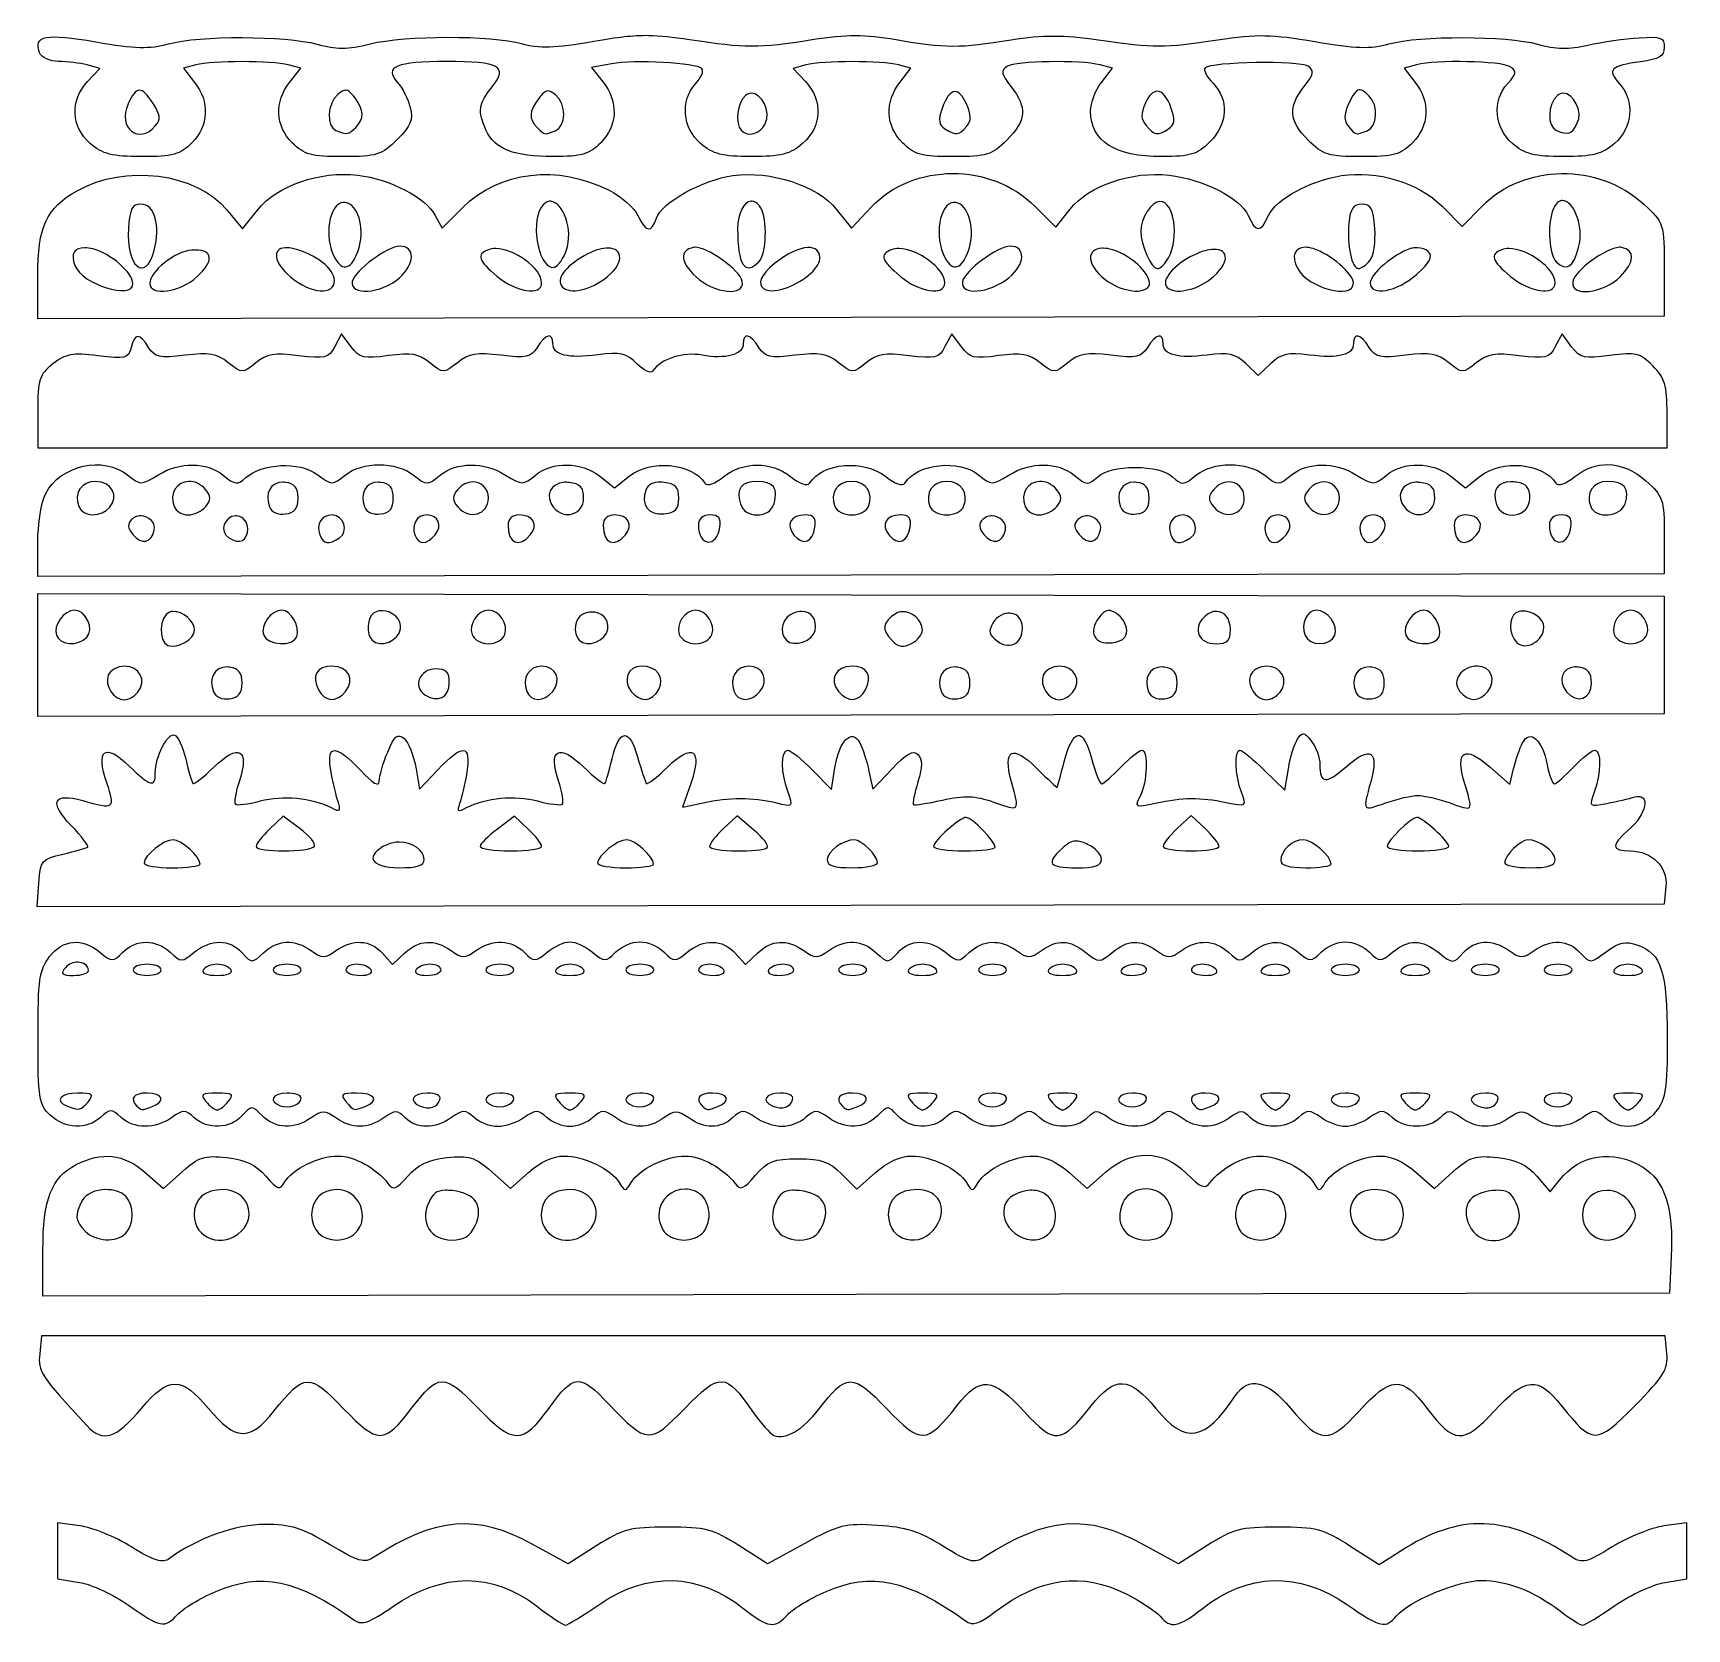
# Model space of a CAD drawing. Header units: centimetres. Extents: x -12.5 to 12.5, y -12.1 to 12.1.
import ezdxf

# ---------------------------------------------------------------- set-up
doc = ezdxf.new("R2010")
doc.units = ezdxf.units.CM
doc.header["$MEASUREMENT"] = 0
doc.layers.add('Layer 1', color=7, linetype='Continuous')

msp = doc.modelspace()

# ---------------------------------------------------------------- linework, layer by layer
at = {"layer": 'Layer 1', "color": 158, "lineweight": 25}
for points, knots in [([(-3.23472, 12.0327), (-3.46972, 12.03536), (-3.69959, 12.00641), (-4.05989, 11.94423), (-4.05989, 11.94423), (-4.65378, 11.84174), (-4.89268, 11.83386), (-5.15295, 11.90785), (-5.15295, 11.90785), (-5.60735, 12.03702), (-6.91579, 12.03484), (-7.44656, 11.90372), (-7.44656, 11.90372), (-7.79123, 11.81857), (-7.95825, 11.81705), (-8.25189, 11.89876), (-8.25189, 11.89876), (-8.72223, 12.02964), (-10.03869, 12.03275), (-10.50167, 11.90372), (-10.50167, 11.90372), (-10.78417, 11.82499), (-11.00573, 11.83088), (-11.59887, 11.93431), (-11.59887, 11.93431), (-12.35869, 12.06681), (-12.54988, 12.03042), (-12.4505, 11.77143), (-12.4505, 11.77143), (-12.4213, 11.69534), (-12.29863, 11.63815), (-12.16359, 11.63748), (-12.16359, 11.63748), (-12.03392, 11.63684), (-11.84014, 11.61248), (-11.73281, 11.58374), (-11.73281, 11.58374), (-11.73281, 11.58374), (-11.53768, 11.53165), (-11.53768, 11.53165), (-11.53768, 11.53165), (-11.53768, 11.53165), (-11.7262, 11.33156), (-11.7262, 11.33156), (-11.7262, 11.33156), (-11.99339, 11.04715), (-11.97483, 10.64644), (-11.68321, 10.3956), (-11.68321, 10.3956), (-11.49248, 10.23154), (-11.35735, 10.19716), (-10.90269, 10.19716), (-10.90269, 10.19716), (-10.43164, 10.19716), (-10.32265, 10.22736), (-10.14449, 10.40552), (-10.14449, 10.40552), (-9.8898, 10.66021), (-9.87317, 11.02738), (-10.10398, 11.32081), (-10.10398, 11.32081), (-10.10398, 11.32081), (-10.27265, 11.53496), (-10.27265, 11.53496), (-10.27265, 11.53496), (-10.27265, 11.53496), (-10.08331, 11.5854), (-10.08331, 11.5854), (-10.08331, 11.5854), (-9.83858, 11.651), (-8.93154, 11.651), (-8.6868, 11.5854), (-8.6868, 11.5854), (-8.6868, 11.5854), (-8.49746, 11.53496), (-8.49746, 11.53496), (-8.49746, 11.53496), (-8.49746, 11.53496), (-8.66613, 11.32081), (-8.66613, 11.32081), (-8.66613, 11.32081), (-8.89694, 11.02738), (-8.88113, 10.66021), (-8.62644, 10.40552), (-8.62644, 10.40552), (-8.44742, 10.2265), (-8.33966, 10.19716), (-7.85667, 10.19716), (-7.85667, 10.19716), (-7.34492, 10.19716), (-7.27271, 10.22053), (-7.03894, 10.4543), (-7.03894, 10.4543), (-6.83138, 10.66186), (-6.79302, 10.75435), (-6.83968, 10.9413), (-6.83968, 10.9413), (-6.87138, 11.06834), (-6.96036, 11.24134), (-7.03646, 11.32577), (-7.03646, 11.32577), (-7.24322, 11.55517), (-7.04931, 11.63583), (-6.29149, 11.63583), (-6.29149, 11.63583), (-5.48005, 11.63583), (-5.35433, 11.56649), (-5.60027, 11.25384), (-5.60027, 11.25384), (-5.80729, 10.99066), (-5.82181, 10.88443), (-5.68874, 10.59238), (-5.68874, 10.59238), (-5.55966, 10.30907), (-5.27239, 10.19716), (-4.67258, 10.19716), (-4.67258, 10.19716), (-4.24574, 10.19716), (-4.13121, 10.23086), (-3.95655, 10.40552), (-3.95655, 10.40552), (-3.70038, 10.66169), (-3.68556, 11.02752), (-3.92017, 11.32577), (-3.92017, 11.32577), (-3.92017, 11.32577), (-4.09298, 11.54488), (-4.09298, 11.54488), (-4.09298, 11.54488), (-4.09298, 11.54488), (-3.79036, 11.60193), (-3.79036, 11.60193), (-3.79036, 11.60193), (-3.44764, 11.66623), (-2.51035, 11.61508), (-2.42279, 11.52752), (-2.42279, 11.52752), (-2.39101, 11.49574), (-2.43434, 11.39345), (-2.51953, 11.29932), (-2.51953, 11.29932), (-2.7534, 11.0409), (-2.71897, 10.63258), (-2.44346, 10.3956), (-2.44346, 10.3956), (-2.25354, 10.23224), (-2.11687, 10.19716), (-1.6712, 10.19716), (-1.6712, 10.19716), (-1.22554, 10.19716), (-1.08887, 10.23224), (-0.89895, 10.3956), (-0.89895, 10.3956), (-0.60732, 10.64645), (-0.58876, 11.04715), (-0.85596, 11.33156), (-0.85596, 11.33156), (-0.85596, 11.33156), (-1.04448, 11.53165), (-1.04448, 11.53165), (-1.04448, 11.53165), (-1.04448, 11.53165), (-0.84935, 11.58374), (-0.84935, 11.58374), (-0.84935, 11.58374), (-0.59986, 11.65056), (0.3048, 11.65168), (0.55212, 11.58539), (0.55212, 11.58539), (0.55212, 11.58539), (0.74146, 11.53495), (0.74146, 11.53495), (0.74146, 11.53495), (0.74146, 11.53495), (0.57362, 11.3208), (0.57362, 11.3208), (0.57362, 11.3208), (0.34281, 11.02737), (0.35862, 10.6602), (0.61331, 10.40551), (0.61331, 10.40551), (0.79233, 10.22649), (0.90009, 10.19715), (1.38308, 10.19715), (1.38308, 10.19715), (1.89051, 10.19715), (1.96856, 10.22122), (2.19254, 10.4452), (2.19254, 10.4452), (2.48749, 10.74015), (2.50359, 10.94143), (2.25786, 11.25383), (2.25786, 11.25383), (2.10748, 11.445), (2.09628, 11.49859), (2.19419, 11.56058), (2.19419, 11.56058), (2.32819, 11.64542), (3.31499, 11.66283), (3.60392, 11.58538), (3.60392, 11.58538), (3.60392, 11.58538), (3.79326, 11.53494), (3.79326, 11.53494), (3.79326, 11.53494), (3.79326, 11.53494), (3.62541, 11.32079), (3.62541, 11.32079), (3.62541, 11.32079), (3.53291, 11.20319), (3.45856, 11.00698), (3.46005, 10.88505), (3.46005, 10.88505), (3.46565, 10.4248), (3.82394, 10.19713), (4.54236, 10.19713), (4.54236, 10.19713), (4.9724, 10.19713), (5.0771, 10.22999), (5.26831, 10.4212), (5.26831, 10.4212), (5.54102, 10.69391), (5.5599, 11.06144), (5.31461, 11.30673), (5.31461, 11.30673), (5.21748, 11.40386), (5.16367, 11.50881), (5.19472, 11.53989), (5.19472, 11.53989), (5.28562, 11.63086), (6.62486, 11.65285), (6.75493, 11.56552), (6.75493, 11.56552), (6.85331, 11.49947), (6.84235, 11.44588), (6.69126, 11.25381), (6.69126, 11.25381), (6.44553, 10.94141), (6.46163, 10.74013), (6.75658, 10.44518), (6.75658, 10.44518), (6.98056, 10.2212), (7.05861, 10.19713), (7.56604, 10.19713), (7.56604, 10.19713), (8.04903, 10.19713), (8.15596, 10.22647), (8.33498, 10.40549), (8.33498, 10.40549), (8.58967, 10.66018), (8.60548, 11.02735), (8.37467, 11.32078), (8.37467, 11.32078), (8.37467, 11.32078), (8.20683, 11.53493), (8.20683, 11.53493), (8.20683, 11.53493), (8.20683, 11.53493), (8.39617, 11.58537), (8.39617, 11.58537), (8.39617, 11.58537), (8.69026, 11.6642), (9.67364, 11.64458), (9.81169, 11.55726), (9.81169, 11.55726), (9.91757, 11.49029), (9.91222, 11.4538), (9.77614, 11.30343), (9.77614, 11.30343), (9.53843, 11.04077), (9.57079, 10.63409), (9.84807, 10.39558), (9.84807, 10.39558), (10.03799, 10.23222), (10.17465, 10.19714), (10.62032, 10.19714), (10.62032, 10.19714), (11.06599, 10.19714), (11.20265, 10.23222), (11.39258, 10.39558), (11.39258, 10.39558), (11.66808, 10.63256), (11.70168, 11.04088), (11.46782, 11.2993), (11.46782, 11.2993), (11.275, 11.51236), (11.33297, 11.57274), (11.78697, 11.63334), (11.78697, 11.63334), (12.07319, 11.67154), (12.14581, 11.71551), (12.14581, 11.85079), (12.14581, 11.85079), (12.14581, 11.99872), (12.09748, 12.01697), (11.76464, 11.99631), (11.76464, 11.99631), (11.55484, 11.98329), (11.20659, 11.93325), (10.99073, 11.88469), (10.99073, 11.88469), (10.7032, 11.82), (10.49898, 11.82322), (10.22757, 11.89875), (10.22757, 11.89875), (9.75766, 12.02951), (8.44072, 12.03251), (7.97861, 11.90371), (7.97861, 11.90371), (7.69643, 11.82506), (7.47143, 11.83234), (6.85661, 11.93844), (6.85661, 11.93844), (6.20731, 12.05049), (5.97926, 12.05467), (5.38735, 11.96655), (5.38735, 11.96655), (4.54675, 11.84141), (4.45499, 11.84109), (3.57413, 11.96655), (3.57413, 11.96655), (3.04927, 12.0413), (2.73735, 12.04131), (2.26031, 11.9649), (2.26031, 11.9649), (1.47079, 11.83844), (1.26734, 11.83864), (0.5182, 11.96821), (0.5182, 11.96821), (0.03642, 12.05153), (-0.2272, 12.05157), (-0.75346, 11.96904), (-0.75346, 11.96904), (-1.57707, 11.83987), (-1.75578, 11.83998), (-2.61298, 11.97069), (-2.61298, 11.97069), (-2.86627, 12.00931), (-3.05197, 12.03063), (-3.23475, 12.0327), (-3.23475, 12.0327), (-3.23475, 12.0327), (-3.23472, 12.0327), (-3.23472, 12.0327)], [0, 0, 0, 0, 0.01149425, 0.01149425, 0.01149425, 0.01149425, 0.02298851, 0.02298851, 0.02298851, 0.02298851, 0.03448276, 0.03448276, 0.03448276, 0.03448276, 0.04597701, 0.04597701, 0.04597701, 0.04597701, 0.05747126, 0.05747126, 0.05747126, 0.05747126, 0.06896552, 0.06896552, 0.06896552, 0.06896552, 0.08045977, 0.08045977, 0.08045977, 0.08045977, 0.09195402, 0.09195402, 0.09195402, 0.09195402, 0.10344828, 0.10344828, 0.10344828, 0.10344828, 0.11494253, 0.11494253, 0.11494253, 0.11494253, 0.12643678, 0.12643678, 0.12643678, 0.12643678, 0.13793103, 0.13793103, 0.13793103, 0.13793103, 0.14942529, 0.14942529, 0.14942529, 0.14942529, 0.16091954, 0.16091954, 0.16091954, 0.16091954, 0.17241379, 0.17241379, 0.17241379, 0.17241379, 0.18390805, 0.18390805, 0.18390805, 0.18390805, 0.1954023, 0.1954023, 0.1954023, 0.1954023, 0.20689655, 0.20689655, 0.20689655, 0.20689655, 0.2183908, 0.2183908, 0.2183908, 0.2183908, 0.22988506, 0.22988506, 0.22988506, 0.22988506, 0.24137931, 0.24137931, 0.24137931, 0.24137931, 0.25287356, 0.25287356, 0.25287356, 0.25287356, 0.26436782, 0.26436782, 0.26436782, 0.26436782, 0.27586207, 0.27586207, 0.27586207, 0.27586207, 0.28735632, 0.28735632, 0.28735632, 0.28735632, 0.29885057, 0.29885057, 0.29885057, 0.29885057, 0.31034483, 0.31034483, 0.31034483, 0.31034483, 0.32183908, 0.32183908, 0.32183908, 0.32183908, 0.33333333, 0.33333333, 0.33333333, 0.33333333, 0.34482759, 0.34482759, 0.34482759, 0.34482759, 0.35632184, 0.35632184, 0.35632184, 0.35632184, 0.36781609, 0.36781609, 0.36781609, 0.36781609, 0.37931034, 0.37931034, 0.37931034, 0.37931034, 0.3908046, 0.3908046, 0.3908046, 0.3908046, 0.40229885, 0.40229885, 0.40229885, 0.40229885, 0.4137931, 0.4137931, 0.4137931, 0.4137931, 0.42528736, 0.42528736, 0.42528736, 0.42528736, 0.43678161, 0.43678161, 0.43678161, 0.43678161, 0.44827586, 0.44827586, 0.44827586, 0.44827586, 0.45977011, 0.45977011, 0.45977011, 0.45977011, 0.47126437, 0.47126437, 0.47126437, 0.47126437, 0.48275862, 0.48275862, 0.48275862, 0.48275862, 0.49425287, 0.49425287, 0.49425287, 0.49425287, 0.50574713, 0.50574713, 0.50574713, 0.50574713, 0.51724138, 0.51724138, 0.51724138, 0.51724138, 0.52873563, 0.52873563, 0.52873563, 0.52873563, 0.54022989, 0.54022989, 0.54022989, 0.54022989, 0.55172414, 0.55172414, 0.55172414, 0.55172414, 0.56321839, 0.56321839, 0.56321839, 0.56321839, 0.57471264, 0.57471264, 0.57471264, 0.57471264, 0.5862069, 0.5862069, 0.5862069, 0.5862069, 0.59770115, 0.59770115, 0.59770115, 0.59770115, 0.6091954, 0.6091954, 0.6091954, 0.6091954, 0.62068966, 0.62068966, 0.62068966, 0.62068966, 0.63218391, 0.63218391, 0.63218391, 0.63218391, 0.64367816, 0.64367816, 0.64367816, 0.64367816, 0.65517241, 0.65517241, 0.65517241, 0.65517241, 0.66666667, 0.66666667, 0.66666667, 0.66666667, 0.67816092, 0.67816092, 0.67816092, 0.67816092, 0.68965517, 0.68965517, 0.68965517, 0.68965517, 0.70114943, 0.70114943, 0.70114943, 0.70114943, 0.71264368, 0.71264368, 0.71264368, 0.71264368, 0.72413793, 0.72413793, 0.72413793, 0.72413793, 0.73563218, 0.73563218, 0.73563218, 0.73563218, 0.74712644, 0.74712644, 0.74712644, 0.74712644, 0.75862069, 0.75862069, 0.75862069, 0.75862069, 0.77011494, 0.77011494, 0.77011494, 0.77011494, 0.7816092, 0.7816092, 0.7816092, 0.7816092, 0.79310345, 0.79310345, 0.79310345, 0.79310345, 0.8045977, 0.8045977, 0.8045977, 0.8045977, 0.81609195, 0.81609195, 0.81609195, 0.81609195, 0.82758621, 0.82758621, 0.82758621, 0.82758621, 0.83908046, 0.83908046, 0.83908046, 0.83908046, 0.85057471, 0.85057471, 0.85057471, 0.85057471, 0.86206897, 0.86206897, 0.86206897, 0.86206897, 0.87356322, 0.87356322, 0.87356322, 0.87356322, 0.88505747, 0.88505747, 0.88505747, 0.88505747, 0.89655172, 0.89655172, 0.89655172, 0.89655172, 0.90804598, 0.90804598, 0.90804598, 0.90804598, 0.91954023, 0.91954023, 0.91954023, 0.91954023, 0.93103448, 0.93103448, 0.93103448, 0.93103448, 0.94252874, 0.94252874, 0.94252874, 0.94252874, 0.95402299, 0.95402299, 0.95402299, 0.95402299, 0.96551724, 0.96551724, 0.96551724, 0.96551724, 0.97701149, 0.97701149, 0.97701149, 0.97701149, 1, 1, 1, 1]), ([(-10.94154, 11.20257), (-10.88471, 11.20393), (-10.82134, 11.13702), (-10.73318, 11.00248), (-10.73318, 11.00248), (-10.62106, 10.83136), (-10.61452, 10.76561), (-10.69928, 10.66348), (-10.69928, 10.66348), (-10.94417, 10.3684), (-11.27582, 10.63354), (-11.11187, 10.99338), (-11.11187, 10.99338), (-11.04892, 11.13154), (-10.99838, 11.20121), (-10.94154, 11.20257)], [0, 0, 0, 0, 0.2, 0.2, 0.2, 0.2, 0.4, 0.4, 0.4, 0.4, 0.6, 0.6, 0.6, 0.6, 1, 1, 1, 1]), ([(-7.81615, 11.20174), (-7.77416, 11.20208), (-7.73694, 11.1664), (-7.68055, 11.08929), (-7.68055, 11.08929), (-7.53584, 10.89138), (-7.53122, 10.77147), (-7.66401, 10.63867), (-7.66401, 10.63867), (-7.77243, 10.53025), (-7.79922, 10.52548), (-7.96497, 10.59237), (-7.96497, 10.59237), (-8.11571, 10.65319), (-8.09681, 11.00313), (-7.9352, 11.13725), (-7.9352, 11.13725), (-7.88453, 11.17931), (-7.8488, 11.20148), (-7.81614, 11.20174), (-7.81614, 11.20174), (-7.81614, 11.20174), (-7.81615, 11.20174), (-7.81615, 11.20174)], [0, 0, 0, 0, 0.14285714, 0.14285714, 0.14285714, 0.14285714, 0.28571429, 0.28571429, 0.28571429, 0.28571429, 0.42857143, 0.42857143, 0.42857143, 0.42857143, 0.57142857, 0.57142857, 0.57142857, 0.57142857, 0.71428571, 0.71428571, 0.71428571, 0.71428571, 1, 1, 1, 1]), ([(-4.75525, 11.19017), (-4.72258, 11.19097), (-4.6881, 11.17126), (-4.64115, 11.13229), (-4.64115, 11.13229), (-4.47167, 10.99163), (-4.47418, 10.6539), (-4.64529, 10.58824), (-4.64529, 10.58824), (-4.81601, 10.52273), (-4.79927, 10.5198), (-4.91814, 10.63868), (-4.91814, 10.63868), (-5.04954, 10.77008), (-5.043, 10.87973), (-4.89251, 11.07855), (-4.89251, 11.07855), (-4.83586, 11.1534), (-4.79726, 11.18915), (-4.75526, 11.19017), (-4.75526, 11.19017), (-4.75526, 11.19017), (-4.75525, 11.19017), (-4.75525, 11.19017)], [0, 0, 0, 0, 0.14285714, 0.14285714, 0.14285714, 0.14285714, 0.28571429, 0.28571429, 0.28571429, 0.28571429, 0.42857143, 0.42857143, 0.42857143, 0.42857143, 0.57142857, 0.57142857, 0.57142857, 0.57142857, 0.71428571, 0.71428571, 0.71428571, 0.71428571, 1, 1, 1, 1]), ([(-1.67947, 11.15709), (-1.52386, 11.16047), (-1.36583, 10.88069), (-1.46615, 10.69324), (-1.46615, 10.69324), (-1.55038, 10.53586), (-1.72172, 10.48827), (-1.82664, 10.59319), (-1.82664, 10.59319), (-1.92616, 10.6927), (-1.88731, 11.02069), (-1.7638, 11.12318), (-1.7638, 11.12318), (-1.73676, 11.14563), (-1.70828, 11.15645), (-1.67947, 11.15708), (-1.67947, 11.15708), (-1.67947, 11.15708), (-1.67947, 11.15709), (-1.67947, 11.15709)], [0, 0, 0, 0, 0.16666667, 0.16666667, 0.16666667, 0.16666667, 0.33333333, 0.33333333, 0.33333333, 0.33333333, 0.5, 0.5, 0.5, 0.5, 0.66666667, 0.66666667, 0.66666667, 0.66666667, 1, 1, 1, 1]), ([(1.40376, 11.18107), (1.46244, 11.18344), (1.52235, 11.1221), (1.57987, 10.99586), (1.57987, 10.99586), (1.6569, 10.8268), (1.65783, 10.74335), (1.584, 10.65438), (1.584, 10.65438), (1.46988, 10.51687), (1.4243, 10.51192), (1.25658, 10.618), (1.25658, 10.618), (1.16148, 10.67815), (1.15097, 10.75004), (1.21359, 10.92723), (1.21359, 10.92723), (1.2723, 11.09337), (1.33726, 11.17838), (1.40376, 11.18106), (1.40376, 11.18106), (1.40376, 11.18106), (1.40376, 11.18107), (1.40376, 11.18107)], [0, 0, 0, 0, 0.14285714, 0.14285714, 0.14285714, 0.14285714, 0.28571429, 0.28571429, 0.28571429, 0.28571429, 0.42857143, 0.42857143, 0.42857143, 0.42857143, 0.57142857, 0.57142857, 0.57142857, 0.57142857, 0.71428571, 0.71428571, 0.71428571, 0.71428571, 1, 1, 1, 1]), ([(4.46631, 11.18686), (4.54372, 11.1903), (4.62091, 11.10275), (4.68294, 10.92724), (4.68294, 10.92724), (4.74556, 10.75005), (4.73587, 10.67816), (4.64077, 10.61801), (4.64077, 10.61801), (4.47081, 10.51051), (4.42692, 10.51617), (4.3026, 10.66597), (4.3026, 10.66597), (4.21905, 10.76665), (4.21707, 10.84381), (4.2935, 11.01158), (4.2935, 11.01158), (4.34575, 11.12626), (4.4061, 11.18419), (4.46631, 11.18687), (4.46631, 11.18687), (4.46631, 11.18687), (4.46631, 11.18686), (4.46631, 11.18686)], [0, 0, 0, 0, 0.14285714, 0.14285714, 0.14285714, 0.14285714, 0.28571429, 0.28571429, 0.28571429, 0.28571429, 0.42857143, 0.42857143, 0.42857143, 0.42857143, 0.57142857, 0.57142857, 0.57142857, 0.57142857, 0.71428571, 0.71428571, 0.71428571, 0.71428571, 1, 1, 1, 1]), ([(7.52721, 11.20588), (7.56799, 11.21041), (7.614, 11.17779), (7.67852, 11.11328), (7.67852, 11.11328), (7.82385, 10.96795), (7.8043, 10.64889), (7.64627, 10.58825), (7.64627, 10.58825), (7.46987, 10.52056), (7.47682, 10.51884), (7.36432, 10.6544), (7.36432, 10.6544), (7.29051, 10.74332), (7.29139, 10.82607), (7.36763, 10.9934), (7.36763, 10.9934), (7.43109, 11.1327), (7.47477, 11.20007), (7.52721, 11.20589), (7.52721, 11.20589), (7.52721, 11.20589), (7.52721, 11.20588), (7.52721, 11.20588)], [0, 0, 0, 0, 0.14285714, 0.14285714, 0.14285714, 0.14285714, 0.28571429, 0.28571429, 0.28571429, 0.28571429, 0.42857143, 0.42857143, 0.42857143, 0.42857143, 0.57142857, 0.57142857, 0.57142857, 0.57142857, 0.71428571, 0.71428571, 0.71428571, 0.71428571, 1, 1, 1, 1]), ([(10.61208, 11.15709), (10.76768, 11.16047), (10.92489, 10.88069), (10.82457, 10.69324), (10.82457, 10.69324), (10.73857, 10.53255), (10.69677, 10.51849), (10.51368, 10.59237), (10.51368, 10.59237), (10.3703, 10.65022), (10.37975, 11.00037), (10.52773, 11.12319), (10.52773, 11.12319), (10.55478, 11.14564), (10.58325, 11.15646), (10.61207, 11.15709), (10.61207, 11.15709), (10.61207, 11.15709), (10.61208, 11.15709), (10.61208, 11.15709)], [0, 0, 0, 0, 0.16666667, 0.16666667, 0.16666667, 0.16666667, 0.33333333, 0.33333333, 0.33333333, 0.33333333, 0.5, 0.5, 0.5, 0.5, 0.66666667, 0.66666667, 0.66666667, 0.66666667, 1, 1, 1, 1])]:
    msp.add_open_spline(points, degree=3, knots=knots, dxfattribs=at)
at = {"layer": 'Layer 1', "color": 149, "lineweight": 25}
for points, knots in [([(1.37234, 9.94166), (0.91641, 9.94033), (0.46336, 9.77162), (0.14285, 9.43564), (0.14285, 9.43564), (0.14285, 9.43564), (-0.16142, 9.11566), (-0.16142, 9.11566), (-0.16142, 9.11566), (-0.16142, 9.11566), (-0.38879, 9.40091), (-0.38879, 9.40091), (-0.38879, 9.40091), (-0.67402, 9.75838), (-1.38168, 9.98856), (-1.95314, 9.91023), (-1.95314, 9.91023), (-2.41328, 9.84716), (-3.03793, 9.49895), (-3.11235, 9.26448), (-3.11235, 9.26448), (-3.18419, 9.03812), (-3.27674, 9.0516), (-3.39182, 9.30417), (-3.39182, 9.30417), (-3.44406, 9.41883), (-3.641, 9.59097), (-3.82921, 9.68699), (-3.82921, 9.68699), (-4.60639, 10.08348), (-5.49101, 9.9798), (-6.04261, 9.42819), (-6.04261, 9.42819), (-6.04261, 9.42819), (-6.35763, 9.114), (-6.35763, 9.114), (-6.35763, 9.114), (-6.35763, 9.114), (-6.46016, 9.30582), (-6.46016, 9.30582), (-6.46016, 9.30582), (-6.60521, 9.57685), (-7.14481, 9.85732), (-7.63342, 9.91519), (-7.63342, 9.91519), (-8.21203, 9.98372), (-8.85509, 9.76015), (-9.15229, 9.38768), (-9.15229, 9.38768), (-9.15229, 9.38768), (-9.37967, 9.1016), (-9.37967, 9.1016), (-9.37967, 9.1016), (-9.37967, 9.1016), (-9.6211, 9.3943), (-9.6211, 9.3943), (-9.6211, 9.3943), (-10.08027, 9.95136), (-11.15666, 10.08821), (-11.88081, 9.68121), (-11.88081, 9.68121), (-12.35075, 9.41709), (-12.47943, 9.13942), (-12.47943, 8.3831), (-12.47943, 8.3831), (-12.47943, 8.3831), (-12.47943, 7.739), (-12.47943, 7.739), (-12.47943, 7.739), (-12.47943, 7.739), (-0.16638, 7.7605), (-0.16638, 7.7605), (-0.16638, 7.7605), (-0.16638, 7.7605), (12.14584, 7.782), (12.14584, 7.782), (12.14584, 7.782), (12.14584, 7.782), (12.14584, 8.48728), (12.14584, 8.48728), (12.14584, 8.48728), (12.14584, 9.19158), (12.14491, 9.19466), (11.83578, 9.47781), (11.83578, 9.47781), (11.14942, 10.10649), (10.02252, 10.09178), (9.38756, 9.44639), (9.38756, 9.44639), (9.38756, 9.44639), (9.08411, 9.13799), (9.08411, 9.13799), (9.08411, 9.13799), (9.08411, 9.13799), (8.78232, 9.44474), (8.78232, 9.44474), (8.78232, 9.44474), (8.43159, 9.80126), (7.79591, 9.99466), (7.25766, 9.90859), (7.25766, 9.90859), (6.77954, 9.83213), (6.26531, 9.55063), (6.15302, 9.30418), (6.15302, 9.30418), (6.03343, 9.0417), (5.96751, 9.0417), (5.84792, 9.30418), (5.84792, 9.30418), (5.7264, 9.57089), (5.17081, 9.85423), (4.64903, 9.91603), (4.64903, 9.91603), (4.09014, 9.98222), (3.43418, 9.75687), (3.15083, 9.40175), (3.15083, 9.40175), (3.15083, 9.40175), (2.9342, 9.13055), (2.9342, 9.13055), (2.9342, 9.13055), (2.9342, 9.13055), (2.62166, 9.44226), (2.62166, 9.44226), (2.62166, 9.44226), (2.28759, 9.77633), (1.82826, 9.94299), (1.37233, 9.94166), (1.37233, 9.94166), (1.37233, 9.94166), (1.37234, 9.94166), (1.37234, 9.94166)], [0, 0, 0, 0, 0.02941176, 0.02941176, 0.02941176, 0.02941176, 0.05882353, 0.05882353, 0.05882353, 0.05882353, 0.08823529, 0.08823529, 0.08823529, 0.08823529, 0.11764706, 0.11764706, 0.11764706, 0.11764706, 0.14705882, 0.14705882, 0.14705882, 0.14705882, 0.17647059, 0.17647059, 0.17647059, 0.17647059, 0.20588235, 0.20588235, 0.20588235, 0.20588235, 0.23529412, 0.23529412, 0.23529412, 0.23529412, 0.26470588, 0.26470588, 0.26470588, 0.26470588, 0.29411765, 0.29411765, 0.29411765, 0.29411765, 0.32352941, 0.32352941, 0.32352941, 0.32352941, 0.35294118, 0.35294118, 0.35294118, 0.35294118, 0.38235294, 0.38235294, 0.38235294, 0.38235294, 0.41176471, 0.41176471, 0.41176471, 0.41176471, 0.44117647, 0.44117647, 0.44117647, 0.44117647, 0.47058824, 0.47058824, 0.47058824, 0.47058824, 0.5, 0.5, 0.5, 0.5, 0.52941176, 0.52941176, 0.52941176, 0.52941176, 0.55882353, 0.55882353, 0.55882353, 0.55882353, 0.58823529, 0.58823529, 0.58823529, 0.58823529, 0.61764706, 0.61764706, 0.61764706, 0.61764706, 0.64705882, 0.64705882, 0.64705882, 0.64705882, 0.67647059, 0.67647059, 0.67647059, 0.67647059, 0.70588235, 0.70588235, 0.70588235, 0.70588235, 0.73529412, 0.73529412, 0.73529412, 0.73529412, 0.76470588, 0.76470588, 0.76470588, 0.76470588, 0.79411765, 0.79411765, 0.79411765, 0.79411765, 0.82352941, 0.82352941, 0.82352941, 0.82352941, 0.85294118, 0.85294118, 0.85294118, 0.85294118, 0.88235294, 0.88235294, 0.88235294, 0.88235294, 0.91176471, 0.91176471, 0.91176471, 0.91176471, 0.94117647, 0.94117647, 0.94117647, 0.94117647, 1, 1, 1, 1]), ([(-4.7321, 9.52081), (-4.72589, 9.52141), (-4.71931, 9.52121), (-4.71308, 9.52081), (-4.71308, 9.52081), (-4.53523, 9.50945), (-4.36231, 9.09817), (-4.47744, 8.77254), (-4.47744, 8.77254), (-4.5191, 8.65469), (-4.59843, 8.54362), (-4.65355, 8.52532), (-4.65355, 8.52532), (-4.87319, 8.45241), (-5.03093, 9.15097), (-4.85695, 9.42573), (-4.85695, 9.42573), (-4.81806, 9.48714), (-4.77557, 9.51661), (-4.7321, 9.52081)], [0, 0, 0, 0, 0.16666667, 0.16666667, 0.16666667, 0.16666667, 0.33333333, 0.33333333, 0.33333333, 0.33333333, 0.5, 0.5, 0.5, 0.5, 0.66666667, 0.66666667, 0.66666667, 0.66666667, 1, 1, 1, 1]), ([(-1.68029, 9.52246), (-1.63188, 9.52558), (-1.58164, 9.49583), (-1.53725, 9.42572), (-1.53725, 9.42572), (-1.42773, 9.25275), (-1.44313, 8.72195), (-1.56123, 8.60386), (-1.56123, 8.60386), (-1.77423, 8.39086), (-1.88286, 8.56047), (-1.88286, 9.10491), (-1.88286, 9.10491), (-1.88286, 9.34956), (-1.7868, 9.51559), (-1.68029, 9.52246)], [0, 0, 0, 0, 0.2, 0.2, 0.2, 0.2, 0.4, 0.4, 0.4, 0.4, 0.6, 0.6, 0.6, 0.6, 1, 1, 1, 1]), ([(4.51096, 9.51916), (4.72555, 9.51916), (4.80774, 8.97784), (4.64077, 8.66588), (4.64077, 8.66588), (4.59251, 8.5757), (4.51576, 8.50217), (4.46962, 8.50217), (4.46962, 8.50217), (4.37859, 8.50217), (4.21992, 8.8591), (4.21992, 9.06441), (4.21992, 9.06441), (4.21992, 9.26327), (4.38399, 9.51916), (4.51096, 9.51916)], [0, 0, 0, 0, 0.2, 0.2, 0.2, 0.2, 0.4, 0.4, 0.4, 0.4, 0.6, 0.6, 0.6, 0.6, 1, 1, 1, 1]), ([(10.60299, 9.53321), (10.76271, 9.53912), (10.93975, 9.16441), (10.85021, 8.81883), (10.85021, 8.81883), (10.77342, 8.52248), (10.66236, 8.45188), (10.51121, 8.60303), (10.51121, 8.60303), (10.40262, 8.71162), (10.37247, 9.15938), (10.45912, 9.3852), (10.45912, 9.3852), (10.49819, 9.48701), (10.54975, 9.53123), (10.60299, 9.5332), (10.60299, 9.5332), (10.60299, 9.5332), (10.60299, 9.53321), (10.60299, 9.53321)], [0, 0, 0, 0, 0.16666667, 0.16666667, 0.16666667, 0.16666667, 0.33333333, 0.33333333, 0.33333333, 0.33333333, 0.5, 0.5, 0.5, 0.5, 0.66666667, 0.66666667, 0.66666667, 0.66666667, 1, 1, 1, 1]), ([(-10.91673, 9.47699), (-10.71067, 9.47699), (-10.61717, 9.15086), (-10.71581, 8.7775), (-10.71581, 8.7775), (-10.8475, 8.27907), (-11.14829, 8.53543), (-11.1069, 9.11071), (-11.1069, 9.11071), (-11.08558, 9.40705), (-11.04887, 9.47699), (-10.91673, 9.47699)], [0, 0, 0, 0, 0.25, 0.25, 0.25, 0.25, 0.5, 0.5, 0.5, 0.5, 1, 1, 1, 1]), ([(-7.85418, 9.50345), (-7.83249, 9.50522), (-7.80957, 9.50192), (-7.78555, 9.4927), (-7.78555, 9.4927), (-7.60833, 9.4247), (-7.52787, 9.07347), (-7.62349, 8.78659), (-7.62349, 8.78659), (-7.72112, 8.49369), (-7.86419, 8.44325), (-7.98068, 8.66091), (-7.98068, 8.66091), (-8.15663, 8.98967), (-8.06378, 9.48632), (-7.85418, 9.50344), (-7.85418, 9.50344), (-7.85418, 9.50344), (-7.85418, 9.50345), (-7.85418, 9.50345)], [0, 0, 0, 0, 0.16666667, 0.16666667, 0.16666667, 0.16666667, 0.33333333, 0.33333333, 0.33333333, 0.33333333, 0.5, 0.5, 0.5, 0.5, 0.66666667, 0.66666667, 0.66666667, 0.66666667, 1, 1, 1, 1]), ([(1.38556, 9.50345), (1.40724, 9.50522), (1.43017, 9.50192), (1.45419, 9.4927), (1.45419, 9.4927), (1.63141, 9.4247), (1.71187, 9.07347), (1.61625, 8.78659), (1.61625, 8.78659), (1.51861, 8.49369), (1.37555, 8.44325), (1.25906, 8.66091), (1.25906, 8.66091), (1.08311, 8.98967), (1.17596, 9.48632), (1.38556, 9.50344), (1.38556, 9.50344), (1.38556, 9.50344), (1.38556, 9.50345), (1.38556, 9.50345)], [0, 0, 0, 0, 0.16666667, 0.16666667, 0.16666667, 0.16666667, 0.33333333, 0.33333333, 0.33333333, 0.33333333, 0.5, 0.5, 0.5, 0.5, 0.66666667, 0.66666667, 0.66666667, 0.66666667, 1, 1, 1, 1]), ([(7.56855, 9.47699), (7.70788, 9.47699), (7.74283, 9.41193), (7.76451, 9.11071), (7.76451, 9.11071), (7.77901, 8.90912), (7.74527, 8.68937), (7.69009, 8.62288), (7.69009, 8.62288), (7.63491, 8.55639), (7.55731, 8.50216), (7.51729, 8.50216), (7.51729, 8.50216), (7.41367, 8.50216), (7.33959, 8.8532), (7.37177, 9.19008), (7.37177, 9.19008), (7.39294, 9.41165), (7.43777, 9.47699), (7.56855, 9.47699)], [0, 0, 0, 0, 0.16666667, 0.16666667, 0.16666667, 0.16666667, 0.33333333, 0.33333333, 0.33333333, 0.33333333, 0.5, 0.5, 0.5, 0.5, 0.66666667, 0.66666667, 0.66666667, 0.66666667, 1, 1, 1, 1]), ([(-11.76753, 8.81719), (-11.73127, 8.81669), (-11.68977, 8.8113), (-11.64351, 8.79983), (-11.64351, 8.79983), (-11.38178, 8.7349), (-11.03828, 8.43725), (-11.03828, 8.27562), (-11.03828, 8.27562), (-11.03828, 8.02191), (-11.80745, 8.26115), (-11.91802, 8.5493), (-11.91802, 8.5493), (-11.98399, 8.72122), (-11.92465, 8.81937), (-11.76754, 8.81719), (-11.76754, 8.81719), (-11.76754, 8.81719), (-11.76753, 8.81719), (-11.76753, 8.81719)], [0, 0, 0, 0, 0.16666667, 0.16666667, 0.16666667, 0.16666667, 0.33333333, 0.33333333, 0.33333333, 0.33333333, 0.5, 0.5, 0.5, 0.5, 0.66666667, 0.66666667, 0.66666667, 0.66666667, 1, 1, 1, 1]), ([(-10.11802, 8.78328), (-10.10852, 8.78349), (-10.09968, 8.78328), (-10.09074, 8.78328), (-10.09074, 8.78328), (-9.82234, 8.78331), (-9.80941, 8.61729), (-10.06924, 8.37648), (-10.06924, 8.37648), (-10.31712, 8.14675), (-10.78362, 8.08107), (-10.78362, 8.27561), (-10.78362, 8.27561), (-10.78362, 8.45874), (-10.40181, 8.76268), (-10.14779, 8.78163), (-10.14779, 8.78163), (-10.13771, 8.78238), (-10.12753, 8.78306), (-10.11802, 8.78328)], [0, 0, 0, 0, 0.16666667, 0.16666667, 0.16666667, 0.16666667, 0.33333333, 0.33333333, 0.33333333, 0.33333333, 0.5, 0.5, 0.5, 0.5, 0.66666667, 0.66666667, 0.66666667, 0.66666667, 1, 1, 1, 1]), ([(-8.73392, 8.81719), (-8.69735, 8.81919), (-8.65287, 8.81434), (-8.60163, 8.80148), (-8.60163, 8.80148), (-8.27085, 8.71846), (-7.98647, 8.49688), (-7.98647, 8.32275), (-7.98647, 8.32275), (-7.98647, 8.08783), (-8.34353, 8.11797), (-8.65371, 8.37897), (-8.65371, 8.37897), (-8.91219, 8.59647), (-8.93136, 8.8064), (-8.73391, 8.81719), (-8.73391, 8.81719), (-8.73391, 8.81719), (-8.73392, 8.81719), (-8.73392, 8.81719)], [0, 0, 0, 0, 0.16666667, 0.16666667, 0.16666667, 0.16666667, 0.33333333, 0.33333333, 0.33333333, 0.33333333, 0.5, 0.5, 0.5, 0.5, 0.66666667, 0.66666667, 0.66666667, 0.66666667, 1, 1, 1, 1]), ([(-6.99677, 8.84116), (-6.76202, 8.84116), (-6.76538, 8.56562), (-7.00256, 8.3616), (-7.00256, 8.3616), (-7.28341, 8.12003), (-7.76005, 8.08481), (-7.71694, 8.30868), (-7.71694, 8.30868), (-7.6861, 8.46882), (-7.1824, 8.84115), (-6.99678, 8.84115), (-6.99678, 8.84115), (-6.99678, 8.84115), (-6.99677, 8.84116), (-6.99677, 8.84116)], [0, 0, 0, 0, 0.2, 0.2, 0.2, 0.2, 0.4, 0.4, 0.4, 0.4, 0.6, 0.6, 0.6, 0.6, 1, 1, 1, 1]), ([(-5.54569, 8.80478), (-5.26802, 8.80228), (-4.85033, 8.5121), (-4.85033, 8.28388), (-4.85033, 8.28388), (-4.85033, 8.08653), (-5.23775, 8.14334), (-5.52171, 8.38227), (-5.52171, 8.38227), (-5.8133, 8.62763), (-5.84225, 8.71549), (-5.65483, 8.78741), (-5.65483, 8.78741), (-5.62252, 8.79981), (-5.58535, 8.80513), (-5.54569, 8.80477), (-5.54569, 8.80477), (-5.54569, 8.80477), (-5.54569, 8.80478), (-5.54569, 8.80478)], [0, 0, 0, 0, 0.16666667, 0.16666667, 0.16666667, 0.16666667, 0.33333333, 0.33333333, 0.33333333, 0.33333333, 0.5, 0.5, 0.5, 0.5, 0.66666667, 0.66666667, 0.66666667, 0.66666667, 1, 1, 1, 1]), ([(-3.84988, 8.81305), (-3.61318, 8.81157), (-3.58209, 8.57153), (-3.90941, 8.33845), (-3.90941, 8.33845), (-4.17537, 8.14907), (-4.46831, 8.10977), (-4.55599, 8.25163), (-4.55599, 8.25163), (-4.62774, 8.36772), (-4.45671, 8.56637), (-4.14919, 8.7254), (-4.14919, 8.7254), (-4.03011, 8.78698), (-3.92878, 8.81354), (-3.84988, 8.81304), (-3.84988, 8.81304), (-3.84988, 8.81304), (-3.84988, 8.81305), (-3.84988, 8.81305)], [0, 0, 0, 0, 0.16666667, 0.16666667, 0.16666667, 0.16666667, 0.33333333, 0.33333333, 0.33333333, 0.33333333, 0.5, 0.5, 0.5, 0.5, 0.66666667, 0.66666667, 0.66666667, 0.66666667, 1, 1, 1, 1]), ([(-2.53275, 8.82463), (-2.34532, 8.83308), (-1.84735, 8.4806), (-1.81424, 8.30869), (-1.81424, 8.30869), (-1.76945, 8.07612), (-2.23759, 8.12134), (-2.51291, 8.37649), (-2.51291, 8.37649), (-2.75141, 8.59753), (-2.76677, 8.78092), (-2.55012, 8.82297), (-2.55012, 8.82297), (-2.54475, 8.82401), (-2.5388, 8.82435), (-2.53276, 8.82462), (-2.53276, 8.82462), (-2.53276, 8.82462), (-2.53275, 8.82463), (-2.53275, 8.82463)], [0, 0, 0, 0, 0.16666667, 0.16666667, 0.16666667, 0.16666667, 0.33333333, 0.33333333, 0.33333333, 0.33333333, 0.5, 0.5, 0.5, 0.5, 0.66666667, 0.66666667, 0.66666667, 0.66666667, 1, 1, 1, 1]), ([(-0.82205, 8.82132), (-0.76385, 8.82418), (-0.7162, 8.81056), (-0.6848, 8.77915), (-0.6848, 8.77915), (-0.56613, 8.66049), (-0.67237, 8.46823), (-0.94525, 8.30703), (-0.94525, 8.30703), (-1.45422, 8.00637), (-1.76801, 8.22939), (-1.32559, 8.5774), (-1.32559, 8.5774), (-1.13279, 8.72905), (-0.9501, 8.81503), (-0.82205, 8.82131), (-0.82205, 8.82131), (-0.82205, 8.82131), (-0.82205, 8.82132), (-0.82205, 8.82132)], [0, 0, 0, 0, 0.16666667, 0.16666667, 0.16666667, 0.16666667, 0.33333333, 0.33333333, 0.33333333, 0.33333333, 0.5, 0.5, 0.5, 0.5, 0.66666667, 0.66666667, 0.66666667, 0.66666667, 1, 1, 1, 1]), ([(0.55709, 8.80478), (0.83476, 8.80228), (1.25327, 8.5121), (1.25327, 8.28388), (1.25327, 8.28388), (1.25327, 8.08653), (0.86585, 8.14334), (0.58189, 8.38227), (0.58189, 8.38227), (0.2903, 8.62763), (0.26135, 8.71549), (0.44877, 8.78741), (0.44877, 8.78741), (0.48108, 8.79981), (0.51742, 8.80513), (0.55708, 8.80477), (0.55708, 8.80477), (0.55708, 8.80477), (0.55709, 8.80478), (0.55709, 8.80478)], [0, 0, 0, 0, 0.16666667, 0.16666667, 0.16666667, 0.16666667, 0.33333333, 0.33333333, 0.33333333, 0.33333333, 0.5, 0.5, 0.5, 0.5, 0.66666667, 0.66666667, 0.66666667, 0.66666667, 1, 1, 1, 1]), ([(2.24298, 8.84116), (2.48617, 8.84116), (2.47399, 8.56365), (2.22149, 8.3616), (2.22149, 8.3616), (1.92179, 8.1218), (1.48043, 8.08857), (1.52282, 8.30868), (1.52282, 8.30868), (1.55366, 8.46882), (2.05737, 8.84115), (2.24298, 8.84115), (2.24298, 8.84115), (2.24298, 8.84115), (2.24298, 8.84116), (2.24298, 8.84116)], [0, 0, 0, 0, 0.2, 0.2, 0.2, 0.2, 0.4, 0.4, 0.4, 0.4, 0.6, 0.6, 0.6, 0.6, 1, 1, 1, 1]), ([(3.63122, 8.80974), (3.63838, 8.81006), (3.64599, 8.80987), (3.65355, 8.80974), (3.65355, 8.80974), (3.73413, 8.80832), (3.83653, 8.78106), (3.95534, 8.71962), (3.95534, 8.71962), (4.22294, 8.58124), (4.42417, 8.31119), (4.32989, 8.21691), (4.32989, 8.21691), (4.22077, 8.10778), (3.89744, 8.16807), (3.68084, 8.33845), (3.68084, 8.33845), (3.37842, 8.57633), (3.4092, 8.79989), (3.63123, 8.80974), (3.63123, 8.80974), (3.63123, 8.80974), (3.63122, 8.80974), (3.63122, 8.80974)], [0, 0, 0, 0, 0.14285714, 0.14285714, 0.14285714, 0.14285714, 0.28571429, 0.28571429, 0.28571429, 0.28571429, 0.42857143, 0.42857143, 0.42857143, 0.42857143, 0.57142857, 0.57142857, 0.57142857, 0.57142857, 0.71428571, 0.71428571, 0.71428571, 0.71428571, 1, 1, 1, 1]), ([(5.32372, 8.79238), (5.55807, 8.7977), (5.58083, 8.58427), (5.26832, 8.33845), (5.26832, 8.33845), (5.05172, 8.16807), (4.72756, 8.10778), (4.61844, 8.21691), (4.61844, 8.21691), (4.51799, 8.31735), (4.7225, 8.56434), (5.02358, 8.70722), (5.02358, 8.70722), (5.14417, 8.76444), (5.24559, 8.79061), (5.32372, 8.79238)], [0, 0, 0, 0, 0.2, 0.2, 0.2, 0.2, 0.4, 0.4, 0.4, 0.4, 0.6, 0.6, 0.6, 0.6, 1, 1, 1, 1]), ([(6.70948, 8.82463), (6.74555, 8.82503), (6.78718, 8.8184), (6.83268, 8.80396), (6.83268, 8.80396), (7.08901, 8.7226), (7.44122, 8.42131), (7.44122, 8.28389), (7.44122, 8.28389), (7.44122, 8.02503), (6.75235, 8.20529), (6.59125, 8.50631), (6.59125, 8.50631), (6.4927, 8.69046), (6.55316, 8.82292), (6.70949, 8.82464), (6.70949, 8.82464), (6.70949, 8.82464), (6.70948, 8.82463), (6.70948, 8.82463)], [0, 0, 0, 0, 0.16666667, 0.16666667, 0.16666667, 0.16666667, 0.33333333, 0.33333333, 0.33333333, 0.33333333, 0.5, 0.5, 0.5, 0.5, 0.66666667, 0.66666667, 0.66666667, 0.66666667, 1, 1, 1, 1]), ([(8.40777, 8.81801), (8.47428, 8.81629), (8.53797, 8.79499), (8.57313, 8.75931), (8.57313, 8.75931), (8.6468, 8.68456), (8.60304, 8.60006), (8.39371, 8.41204), (8.39371, 8.41204), (8.10162, 8.1497), (7.69587, 8.07496), (7.69587, 8.28388), (7.69587, 8.28388), (7.69587, 8.4213), (8.04808, 8.7226), (8.30441, 8.80395), (8.30441, 8.80395), (8.32793, 8.81142), (8.35343, 8.81571), (8.37882, 8.81718), (8.37882, 8.81718), (8.38835, 8.81773), (8.39826, 8.81825), (8.40776, 8.81801), (8.40776, 8.81801), (8.40776, 8.81801), (8.40777, 8.81801), (8.40777, 8.81801)], [0, 0, 0, 0, 0.125, 0.125, 0.125, 0.125, 0.25, 0.25, 0.25, 0.25, 0.375, 0.375, 0.375, 0.375, 0.5, 0.5, 0.5, 0.5, 0.625, 0.625, 0.625, 0.625, 0.75, 0.75, 0.75, 0.75, 1, 1, 1, 1]), ([(9.79683, 8.80478), (10.0745, 8.80228), (10.49302, 8.5121), (10.49302, 8.28388), (10.49302, 8.28388), (10.49302, 8.08653), (10.10477, 8.14334), (9.82081, 8.38227), (9.82081, 8.38227), (9.52921, 8.62763), (9.50109, 8.71549), (9.68852, 8.78741), (9.68852, 8.78741), (9.72083, 8.79981), (9.75717, 8.80513), (9.79683, 8.80477), (9.79683, 8.80477), (9.79683, 8.80477), (9.79683, 8.80478), (9.79683, 8.80478)], [0, 0, 0, 0, 0.16666667, 0.16666667, 0.16666667, 0.16666667, 0.33333333, 0.33333333, 0.33333333, 0.33333333, 0.5, 0.5, 0.5, 0.5, 0.66666667, 0.66666667, 0.66666667, 0.66666667, 1, 1, 1, 1]), ([(11.46288, 8.82463), (11.47622, 8.82555), (11.48769, 8.82506), (11.49843, 8.82298), (11.49843, 8.82298), (11.70997, 8.78191), (11.70179, 8.60135), (11.47776, 8.37732), (11.47776, 8.37732), (11.2191, 8.11866), (10.7167, 8.07055), (10.76256, 8.30869), (10.76256, 8.30869), (10.7946, 8.47505), (11.26287, 8.81078), (11.46288, 8.82463)], [0, 0, 0, 0, 0.2, 0.2, 0.2, 0.2, 0.4, 0.4, 0.4, 0.4, 0.6, 0.6, 0.6, 0.6, 1, 1, 1, 1])]:
    msp.add_open_spline(points, degree=3, knots=knots, dxfattribs=at)
at = {"layer": 'Layer 1', "color": 147, "lineweight": 25}
msp.add_open_spline([(-12.47917, 6.33442), (-12.47917, 6.82514), (-12.45648, 6.89711), (-12.25069, 7.05898), (-12.25069, 7.05898), (-12.05594, 7.21217), (-11.95507, 7.23031), (-11.56734, 7.18187), (-11.56734, 7.18187), (-11.15092, 7.12984), (-11.10848, 7.14025), (-11.0654, 7.30499), (-11.0654, 7.30499), (-11.00629, 7.53103), (-10.93891, 7.53226), (-10.8, 7.30983), (-10.8, 7.30983), (-10.70393, 7.156), (-10.63699, 7.14142), (-10.2492, 7.18988), (-10.2492, 7.18988), (-9.8837, 7.23555), (-9.77108, 7.21618), (-9.59455, 7.07733), (-9.59455, 7.07733), (-9.38328, 6.91114), (-9.3795, 6.91112), (-9.17785, 7.0744), (-9.17785, 7.0744), (-9.0096, 7.21064), (-8.89749, 7.22958), (-8.53049, 7.18372), (-8.53049, 7.18372), (-8.12704, 7.13331), (-8.07726, 7.14576), (-7.98377, 7.32044), (-7.98377, 7.32044), (-7.98377, 7.32044), (-7.88092, 7.51262), (-7.88092, 7.51262), (-7.88092, 7.51262), (-7.88092, 7.51262), (-7.73521, 7.31944), (-7.73521, 7.31944), (-7.73521, 7.31944), (-7.60533, 7.14726), (-7.54376, 7.13255), (-7.16865, 7.18415), (-7.16865, 7.18415), (-6.82098, 7.23197), (-6.71212, 7.21313), (-6.54255, 7.07583), (-6.54255, 7.07583), (-6.33861, 6.91069), (-6.33593, 6.9107), (-6.12409, 7.07733), (-6.12409, 7.07733), (-5.94756, 7.21619), (-5.83495, 7.23555), (-5.46944, 7.18988), (-5.46944, 7.18988), (-5.08165, 7.14143), (-5.01471, 7.15601), (-4.91864, 7.30983), (-4.91864, 7.30983), (-4.79267, 7.51154), (-4.68053, 7.5384), (-4.68053, 7.36686), (-4.68053, 7.36686), (-4.68053, 7.19261), (-4.4555, 7.13615), (-4.00122, 7.19641), (-4.00122, 7.19641), (-3.65543, 7.24228), (-3.57082, 7.22291), (-3.40865, 7.06074), (-3.40865, 7.06074), (-3.30215, 6.95424), (-3.19605, 6.90743), (-3.1659, 6.95364), (-3.1659, 6.95364), (-3.04787, 7.13449), (-2.70381, 7.24443), (-2.42156, 7.19148), (-2.42156, 7.19148), (-2.06757, 7.12507), (-1.79843, 7.19937), (-1.79843, 7.3635), (-1.79843, 7.3635), (-1.79843, 7.53809), (-1.68721, 7.51302), (-1.56032, 7.30983), (-1.56032, 7.30983), (-1.46425, 7.156), (-1.39731, 7.14142), (-1.00952, 7.18988), (-1.00952, 7.18988), (-0.64402, 7.23555), (-0.5314, 7.21618), (-0.35487, 7.07733), (-0.35487, 7.07733), (-0.1436, 6.91114), (-0.13982, 6.91112), (0.06182, 7.0744), (0.06182, 7.0744), (0.23007, 7.21064), (0.34218, 7.22958), (0.70918, 7.18372), (0.70918, 7.18372), (1.11263, 7.13331), (1.16241, 7.14576), (1.25589, 7.32044), (1.25589, 7.32044), (1.25589, 7.32044), (1.35874, 7.51262), (1.35874, 7.51262), (1.35874, 7.51262), (1.35874, 7.51262), (1.50445, 7.31944), (1.50445, 7.31944), (1.50445, 7.31944), (1.63418, 7.14745), (1.6961, 7.13258), (2.06909, 7.18388), (2.06909, 7.18388), (2.41368, 7.23127), (2.52546, 7.21205), (2.69899, 7.07556), (2.69899, 7.07556), (2.90852, 6.91074), (2.91136, 6.91076), (3.11737, 7.07757), (3.11737, 7.07757), (3.28984, 7.21723), (3.3995, 7.23619), (3.76822, 7.19012), (3.76822, 7.19012), (4.15815, 7.1414), (4.22485, 7.15585), (4.32101, 7.30983), (4.32101, 7.30983), (4.44698, 7.51154), (4.55912, 7.5384), (4.55912, 7.36686), (4.55912, 7.36686), (4.55912, 7.19415), (4.78288, 7.13613), (5.22688, 7.19373), (5.22688, 7.19373), (5.55274, 7.236), (5.65083, 7.21429), (5.80944, 7.06476), (5.80944, 7.06476), (5.80944, 7.06476), (6.00017, 6.88496), (6.00017, 6.88496), (6.00017, 6.88496), (6.00017, 6.88496), (6.1909, 7.06476), (6.1909, 7.06476), (6.1909, 7.06476), (6.34951, 7.21429), (6.4476, 7.236), (6.77347, 7.19373), (6.77347, 7.19373), (7.21746, 7.13613), (7.44123, 7.19415), (7.44123, 7.36686), (7.44123, 7.36686), (7.44123, 7.5384), (7.55337, 7.51154), (7.67934, 7.30983), (7.67934, 7.30983), (7.7755, 7.15585), (7.84221, 7.14141), (8.23213, 7.19012), (8.23213, 7.19012), (8.60085, 7.23619), (8.71052, 7.21722), (8.88299, 7.07757), (8.88299, 7.07757), (9.08846, 6.91119), (9.09236, 6.91116), (9.29958, 7.07416), (9.29958, 7.07416), (9.47181, 7.20964), (9.58682, 7.22895), (9.95073, 7.18348), (9.95073, 7.18348), (10.35211, 7.13333), (10.40215, 7.14591), (10.49555, 7.32044), (10.49555, 7.32044), (10.49555, 7.32044), (10.5984, 7.51262), (10.5984, 7.51262), (10.5984, 7.51262), (10.5984, 7.51262), (10.74411, 7.31944), (10.74411, 7.31944), (10.74411, 7.31944), (10.87491, 7.14604), (10.93422, 7.13237), (11.32349, 7.18591), (11.32349, 7.18591), (11.71614, 7.23991), (11.77754, 7.22517), (11.97268, 7.03003), (11.97268, 7.03003), (12.156, 6.84671), (12.18821, 6.73793), (12.18821, 6.30205), (12.18821, 6.30205), (12.18821, 6.30205), (12.18821, 5.78959), (12.18821, 5.78959), (12.18821, 5.78959), (12.18821, 5.78959), (-0.14548, 5.78959), (-0.14548, 5.78959), (-0.14548, 5.78959), (-0.14548, 5.78959), (-12.47917, 5.78959), (-12.47917, 5.78959), (-12.47917, 5.78959), (-12.47917, 5.78959), (-12.47917, 6.33443), (-12.47917, 6.33443), (-12.47917, 6.33443), (-12.47917, 6.33443), (-12.47917, 6.33442), (-12.47917, 6.33442)], degree=3, knots=[0, 0, 0, 0, 0.01694915, 0.01694915, 0.01694915, 0.01694915, 0.03389831, 0.03389831, 0.03389831, 0.03389831, 0.05084746, 0.05084746, 0.05084746, 0.05084746, 0.06779661, 0.06779661, 0.06779661, 0.06779661, 0.08474576, 0.08474576, 0.08474576, 0.08474576, 0.10169492, 0.10169492, 0.10169492, 0.10169492, 0.11864407, 0.11864407, 0.11864407, 0.11864407, 0.13559322, 0.13559322, 0.13559322, 0.13559322, 0.15254237, 0.15254237, 0.15254237, 0.15254237, 0.16949153, 0.16949153, 0.16949153, 0.16949153, 0.18644068, 0.18644068, 0.18644068, 0.18644068, 0.20338983, 0.20338983, 0.20338983, 0.20338983, 0.22033898, 0.22033898, 0.22033898, 0.22033898, 0.23728814, 0.23728814, 0.23728814, 0.23728814, 0.25423729, 0.25423729, 0.25423729, 0.25423729, 0.27118644, 0.27118644, 0.27118644, 0.27118644, 0.28813559, 0.28813559, 0.28813559, 0.28813559, 0.30508475, 0.30508475, 0.30508475, 0.30508475, 0.3220339, 0.3220339, 0.3220339, 0.3220339, 0.33898305, 0.33898305, 0.33898305, 0.33898305, 0.3559322, 0.3559322, 0.3559322, 0.3559322, 0.37288136, 0.37288136, 0.37288136, 0.37288136, 0.38983051, 0.38983051, 0.38983051, 0.38983051, 0.40677966, 0.40677966, 0.40677966, 0.40677966, 0.42372881, 0.42372881, 0.42372881, 0.42372881, 0.44067797, 0.44067797, 0.44067797, 0.44067797, 0.45762712, 0.45762712, 0.45762712, 0.45762712, 0.47457627, 0.47457627, 0.47457627, 0.47457627, 0.49152542, 0.49152542, 0.49152542, 0.49152542, 0.50847458, 0.50847458, 0.50847458, 0.50847458, 0.52542373, 0.52542373, 0.52542373, 0.52542373, 0.54237288, 0.54237288, 0.54237288, 0.54237288, 0.55932203, 0.55932203, 0.55932203, 0.55932203, 0.57627119, 0.57627119, 0.57627119, 0.57627119, 0.59322034, 0.59322034, 0.59322034, 0.59322034, 0.61016949, 0.61016949, 0.61016949, 0.61016949, 0.62711864, 0.62711864, 0.62711864, 0.62711864, 0.6440678, 0.6440678, 0.6440678, 0.6440678, 0.66101695, 0.66101695, 0.66101695, 0.66101695, 0.6779661, 0.6779661, 0.6779661, 0.6779661, 0.69491525, 0.69491525, 0.69491525, 0.69491525, 0.71186441, 0.71186441, 0.71186441, 0.71186441, 0.72881356, 0.72881356, 0.72881356, 0.72881356, 0.74576271, 0.74576271, 0.74576271, 0.74576271, 0.76271186, 0.76271186, 0.76271186, 0.76271186, 0.77966102, 0.77966102, 0.77966102, 0.77966102, 0.79661017, 0.79661017, 0.79661017, 0.79661017, 0.81355932, 0.81355932, 0.81355932, 0.81355932, 0.83050847, 0.83050847, 0.83050847, 0.83050847, 0.84745763, 0.84745763, 0.84745763, 0.84745763, 0.86440678, 0.86440678, 0.86440678, 0.86440678, 0.88135593, 0.88135593, 0.88135593, 0.88135593, 0.89830508, 0.89830508, 0.89830508, 0.89830508, 0.91525424, 0.91525424, 0.91525424, 0.91525424, 0.93220339, 0.93220339, 0.93220339, 0.93220339, 0.94915254, 0.94915254, 0.94915254, 0.94915254, 0.96610169, 0.96610169, 0.96610169, 0.96610169, 1, 1, 1, 1], dxfattribs=at)
at = {"layer": 'Layer 1', "color": 145, "lineweight": 25}
for points, knots in [([(11.29421, 5.53387), (11.1209, 5.53608), (10.94864, 5.47575), (10.79233, 5.3528), (10.79233, 5.3528), (10.65281, 5.24305), (10.53869, 5.20418), (10.50542, 5.25523), (10.50542, 5.25523), (10.30593, 5.56141), (9.6886, 5.61768), (9.36027, 5.35941), (9.36027, 5.35941), (9.36027, 5.35941), (9.1362, 5.18412), (9.1362, 5.18412), (9.1362, 5.18412), (9.1362, 5.18412), (8.91296, 5.35941), (8.91296, 5.35941), (8.91296, 5.35941), (8.63533, 5.57779), (8.20091, 5.58553), (7.9431, 5.37677), (7.9431, 5.37677), (7.75242, 5.22237), (7.74104, 5.22268), (7.48834, 5.37677), (7.48834, 5.37677), (7.15591, 5.57949), (6.7504, 5.57899), (6.49863, 5.37512), (6.49863, 5.37512), (6.30412, 5.21762), (6.29702, 5.21762), (6.09679, 5.37512), (6.09679, 5.37512), (5.82971, 5.5852), (5.31555, 5.58385), (5.05582, 5.37264), (5.05582, 5.37264), (4.8684, 5.22023), (4.8459, 5.21858), (4.69863, 5.35114), (4.69863, 5.35114), (4.59794, 5.44177), (4.39554, 5.49253), (4.13556, 5.49253), (4.13556, 5.49253), (3.87558, 5.49253), (3.67235, 5.44177), (3.57167, 5.35114), (3.57167, 5.35114), (3.42441, 5.21858), (3.4019, 5.22023), (3.21448, 5.37264), (3.21448, 5.37264), (2.96125, 5.57857), (2.55676, 5.58023), (2.22312, 5.37677), (2.22312, 5.37677), (1.97043, 5.22268), (1.95988, 5.22237), (1.7692, 5.37677), (1.7692, 5.37677), (1.46925, 5.61966), (0.84022, 5.55148), (0.6472, 5.25523), (0.6472, 5.25523), (0.61393, 5.20417), (0.49982, 5.24305), (0.36029, 5.3528), (0.36029, 5.3528), (0.02426, 5.61712), (-0.59215, 5.56497), (-0.79395, 5.25523), (-0.79395, 5.25523), (-0.82722, 5.20417), (-0.94133, 5.24305), (-1.08086, 5.3528), (-1.08086, 5.3528), (-1.37735, 5.58602), (-1.79558, 5.58602), (-2.09206, 5.3528), (-2.09206, 5.3528), (-2.23158, 5.24305), (-2.3457, 5.20418), (-2.37897, 5.25523), (-2.37897, 5.25523), (-2.57846, 5.56141), (-3.19661, 5.61768), (-3.52495, 5.35941), (-3.52495, 5.35941), (-3.52495, 5.35941), (-3.74819, 5.18412), (-3.74819, 5.18412), (-3.74819, 5.18412), (-3.74819, 5.18412), (-3.97143, 5.35941), (-3.97143, 5.35941), (-3.97143, 5.35941), (-4.24905, 5.57779), (-4.68431, 5.58553), (-4.94212, 5.37677), (-4.94212, 5.37677), (-5.1328, 5.22237), (-5.14336, 5.22268), (-5.39605, 5.37677), (-5.39605, 5.37677), (-5.72849, 5.57949), (-6.13399, 5.57899), (-6.38576, 5.37512), (-6.38576, 5.37512), (-6.58027, 5.21762), (-6.58819, 5.21762), (-6.78842, 5.37512), (-6.78842, 5.37512), (-7.05317, 5.58337), (-7.56895, 5.58349), (-7.82526, 5.37595), (-7.82526, 5.37595), (-8.01788, 5.21998), (-8.02599, 5.22072), (-8.25273, 5.38835), (-8.25273, 5.38835), (-8.51817, 5.58459), (-9.08353, 5.55741), (-9.32843, 5.33709), (-9.32843, 5.33709), (-9.45528, 5.22297), (-9.49084, 5.22703), (-9.66991, 5.37264), (-9.66991, 5.37264), (-9.92314, 5.57857), (-10.32763, 5.58023), (-10.66127, 5.37677), (-10.66127, 5.37677), (-10.91396, 5.22268), (-10.92535, 5.22237), (-11.11602, 5.37677), (-11.11602, 5.37677), (-11.48125, 5.67252), (-12.13804, 5.52574), (-12.35874, 5.09896), (-12.35874, 5.09896), (-12.42518, 4.97048), (-12.47945, 4.63454), (-12.47945, 4.35234), (-12.47945, 4.35234), (-12.47945, 4.35234), (-12.47945, 3.83971), (-12.47945, 3.83971), (-12.47945, 3.83971), (-12.47945, 3.83971), (-0.1664, 3.86121), (-0.1664, 3.86121), (-0.1664, 3.86121), (-0.1664, 3.86121), (12.14582, 3.88271), (12.14582, 3.88271), (12.14582, 3.88271), (12.14582, 3.88271), (12.14582, 4.46149), (12.14582, 4.46149), (12.14582, 4.46149), (12.14582, 5.00845), (12.13028, 5.05471), (11.86884, 5.28831), (11.86884, 5.28831), (11.68869, 5.44927), (11.49061, 5.53138), (11.2942, 5.53388), (11.2942, 5.53388), (11.2942, 5.53388), (11.29421, 5.53387), (11.29421, 5.53387)], [0, 0, 0, 0, 0.02222222, 0.02222222, 0.02222222, 0.02222222, 0.04444444, 0.04444444, 0.04444444, 0.04444444, 0.06666667, 0.06666667, 0.06666667, 0.06666667, 0.08888889, 0.08888889, 0.08888889, 0.08888889, 0.11111111, 0.11111111, 0.11111111, 0.11111111, 0.13333333, 0.13333333, 0.13333333, 0.13333333, 0.15555556, 0.15555556, 0.15555556, 0.15555556, 0.17777778, 0.17777778, 0.17777778, 0.17777778, 0.2, 0.2, 0.2, 0.2, 0.22222222, 0.22222222, 0.22222222, 0.22222222, 0.24444444, 0.24444444, 0.24444444, 0.24444444, 0.26666667, 0.26666667, 0.26666667, 0.26666667, 0.28888889, 0.28888889, 0.28888889, 0.28888889, 0.31111111, 0.31111111, 0.31111111, 0.31111111, 0.33333333, 0.33333333, 0.33333333, 0.33333333, 0.35555556, 0.35555556, 0.35555556, 0.35555556, 0.37777778, 0.37777778, 0.37777778, 0.37777778, 0.4, 0.4, 0.4, 0.4, 0.42222222, 0.42222222, 0.42222222, 0.42222222, 0.44444444, 0.44444444, 0.44444444, 0.44444444, 0.46666667, 0.46666667, 0.46666667, 0.46666667, 0.48888889, 0.48888889, 0.48888889, 0.48888889, 0.51111111, 0.51111111, 0.51111111, 0.51111111, 0.53333333, 0.53333333, 0.53333333, 0.53333333, 0.55555556, 0.55555556, 0.55555556, 0.55555556, 0.57777778, 0.57777778, 0.57777778, 0.57777778, 0.6, 0.6, 0.6, 0.6, 0.62222222, 0.62222222, 0.62222222, 0.62222222, 0.64444444, 0.64444444, 0.64444444, 0.64444444, 0.66666667, 0.66666667, 0.66666667, 0.66666667, 0.68888889, 0.68888889, 0.68888889, 0.68888889, 0.71111111, 0.71111111, 0.71111111, 0.71111111, 0.73333333, 0.73333333, 0.73333333, 0.73333333, 0.75555556, 0.75555556, 0.75555556, 0.75555556, 0.77777778, 0.77777778, 0.77777778, 0.77777778, 0.8, 0.8, 0.8, 0.8, 0.82222222, 0.82222222, 0.82222222, 0.82222222, 0.84444444, 0.84444444, 0.84444444, 0.84444444, 0.86666667, 0.86666667, 0.86666667, 0.86666667, 0.88888889, 0.88888889, 0.88888889, 0.88888889, 0.91111111, 0.91111111, 0.91111111, 0.91111111, 0.93333333, 0.93333333, 0.93333333, 0.93333333, 0.95555556, 0.95555556, 0.95555556, 0.95555556, 1, 1, 1, 1]), ([(-11.60052, 5.28086), (-11.36445, 5.28086), (-11.24413, 5.06033), (-11.38637, 4.88895), (-11.38637, 4.88895), (-11.51483, 4.73416), (-11.79411, 4.74057), (-11.85518, 4.8997), (-11.85518, 4.8997), (-11.93525, 5.10836), (-11.8197, 5.28087), (-11.60052, 5.28087), (-11.60052, 5.28087), (-11.60052, 5.28087), (-11.60052, 5.28086), (-11.60052, 5.28086)], [0, 0, 0, 0, 0.2, 0.2, 0.2, 0.2, 0.4, 0.4, 0.4, 0.4, 0.6, 0.6, 0.6, 0.6, 1, 1, 1, 1]), ([(-10.19574, 5.28086), (-10.10891, 5.28498), (-10.01363, 5.24692), (-9.93611, 5.15353), (-9.93611, 5.15353), (-9.85192, 5.05209), (-9.85192, 5.00114), (-9.93611, 4.8997), (-9.93611, 4.8997), (-9.99415, 4.82977), (-10.11417, 4.77237), (-10.20318, 4.77237), (-10.20318, 4.77237), (-10.29218, 4.77237), (-10.38718, 4.82977), (-10.41402, 4.8997), (-10.41402, 4.8997), (-10.49592, 5.11315), (-10.36149, 5.27299), (-10.19574, 5.28087), (-10.19574, 5.28087), (-10.19574, 5.28087), (-10.19574, 5.28086), (-10.19574, 5.28086)], [0, 0, 0, 0, 0.14285714, 0.14285714, 0.14285714, 0.14285714, 0.28571429, 0.28571429, 0.28571429, 0.28571429, 0.42857143, 0.42857143, 0.42857143, 0.42857143, 0.57142857, 0.57142857, 0.57142857, 0.57142857, 0.71428571, 0.71428571, 0.71428571, 0.71428571, 1, 1, 1, 1]), ([(-8.76617, 5.26846), (-8.75388, 5.26822), (-8.74198, 5.26783), (-8.72896, 5.26598), (-8.72896, 5.26598), (-8.58887, 5.24609), (-8.53714, 5.18238), (-8.53714, 5.02703), (-8.53714, 5.02703), (-8.53714, 4.87167), (-8.58887, 4.80715), (-8.72896, 4.78725), (-8.72896, 4.78725), (-8.84359, 4.77097), (-8.93976, 4.81408), (-8.97039, 4.89391), (-8.97039, 4.89391), (-9.04952, 5.10011), (-8.95047, 5.27205), (-8.76617, 5.26846)], [0, 0, 0, 0, 0.16666667, 0.16666667, 0.16666667, 0.16666667, 0.33333333, 0.33333333, 0.33333333, 0.33333333, 0.5, 0.5, 0.5, 0.5, 0.66666667, 0.66666667, 0.66666667, 0.66666667, 1, 1, 1, 1]), ([(-7.32584, 5.26846), (-7.31355, 5.26822), (-7.30082, 5.26783), (-7.28781, 5.26598), (-7.28781, 5.26598), (-7.14771, 5.24609), (-7.09682, 5.18238), (-7.09682, 5.02703), (-7.09682, 5.02703), (-7.09682, 4.87167), (-7.14772, 4.80715), (-7.28781, 4.78725), (-7.28781, 4.78725), (-7.40244, 4.77097), (-7.49943, 4.81408), (-7.53007, 4.89391), (-7.53007, 4.89391), (-7.60919, 5.10011), (-7.51015, 5.27205), (-7.32584, 5.26846)], [0, 0, 0, 0, 0.16666667, 0.16666667, 0.16666667, 0.16666667, 0.33333333, 0.33333333, 0.33333333, 0.33333333, 0.5, 0.5, 0.5, 0.5, 0.66666667, 0.66666667, 0.66666667, 0.66666667, 1, 1, 1, 1]), ([(-5.89709, 5.27342), (-5.76979, 5.27685), (-5.65566, 5.18514), (-5.65566, 5.02703), (-5.65566, 5.02703), (-5.65566, 4.77405), (-5.9479, 4.69078), (-6.11786, 4.89557), (-6.11786, 4.89557), (-6.20657, 5.00247), (-6.20657, 5.05078), (-6.11786, 5.15767), (-6.11786, 5.15767), (-6.05412, 5.23446), (-5.97347, 5.27137), (-5.8971, 5.27343), (-5.8971, 5.27343), (-5.8971, 5.27343), (-5.89709, 5.27342), (-5.89709, 5.27342)], [0, 0, 0, 0, 0.16666667, 0.16666667, 0.16666667, 0.16666667, 0.33333333, 0.33333333, 0.33333333, 0.33333333, 0.5, 0.5, 0.5, 0.5, 0.66666667, 0.66666667, 0.66666667, 0.66666667, 1, 1, 1, 1]), ([(-4.50555, 5.26681), (-4.48381, 5.26816), (-4.46098, 5.26712), (-4.43693, 5.26433), (-4.43693, 5.26433), (-4.26322, 5.24419), (-4.21451, 5.19265), (-4.21451, 5.02703), (-4.21451, 5.02703), (-4.21451, 4.78026), (-4.50585, 4.68891), (-4.66844, 4.88482), (-4.66844, 4.88482), (-4.81191, 5.05769), (-4.71578, 5.25376), (-4.50555, 5.26681)], [0, 0, 0, 0, 0.2, 0.2, 0.2, 0.2, 0.4, 0.4, 0.4, 0.4, 0.6, 0.6, 0.6, 0.6, 1, 1, 1, 1]), ([(-3.04621, 5.26763), (-3.02994, 5.26729), (-3.01337, 5.26636), (-2.99578, 5.26432), (-2.99578, 5.26432), (-2.82207, 5.24418), (-2.77336, 5.19264), (-2.77336, 5.02702), (-2.77336, 5.02702), (-2.77336, 4.8614), (-2.82206, 4.80904), (-2.99578, 4.78889), (-2.99578, 4.78889), (-3.23434, 4.76123), (-3.35719, 4.9277), (-3.26863, 5.15848), (-3.26863, 5.15848), (-3.24061, 5.2315), (-3.16012, 5.26999), (-3.04622, 5.26762), (-3.04622, 5.26762), (-3.04622, 5.26762), (-3.04621, 5.26763), (-3.04621, 5.26763)], [0, 0, 0, 0, 0.14285714, 0.14285714, 0.14285714, 0.14285714, 0.28571429, 0.28571429, 0.28571429, 0.28571429, 0.42857143, 0.42857143, 0.42857143, 0.42857143, 0.57142857, 0.57142857, 0.57142857, 0.57142857, 0.71428571, 0.71428571, 0.71428571, 0.71428571, 1, 1, 1, 1]), ([(-1.58686, 5.28086), (-1.3442, 5.28086), (-1.25988, 5.16888), (-1.3322, 4.94104), (-1.3322, 4.94104), (-1.3658, 4.83519), (-1.46111, 4.77237), (-1.58686, 4.77237), (-1.58686, 4.77237), (-1.7126, 4.77237), (-1.8071, 4.83519), (-1.84069, 4.94104), (-1.84069, 4.94104), (-1.91301, 5.16888), (-1.82951, 5.28086), (-1.58686, 5.28086)], [0, 0, 0, 0, 0.2, 0.2, 0.2, 0.2, 0.4, 0.4, 0.4, 0.4, 0.6, 0.6, 0.6, 0.6, 1, 1, 1, 1]), ([(-0.15729, 5.28086), (0.06189, 5.28086), (0.17744, 5.10836), (0.09737, 4.89969), (0.09737, 4.89969), (0.07053, 4.82976), (-0.04426, 4.77236), (-0.15729, 4.77236), (-0.15729, 4.77236), (-0.27032, 4.77236), (-0.38429, 4.82976), (-0.41112, 4.89969), (-0.41112, 4.89969), (-0.49119, 5.10835), (-0.37647, 5.28086), (-0.15729, 5.28086)], [0, 0, 0, 0, 0.2, 0.2, 0.2, 0.2, 0.4, 0.4, 0.4, 0.4, 0.6, 0.6, 0.6, 0.6, 1, 1, 1, 1]), ([(1.28386, 5.28086), (1.50304, 5.28086), (1.61859, 5.10836), (1.53852, 4.89969), (1.53852, 4.89969), (1.51169, 4.82976), (1.39689, 4.77236), (1.28386, 4.77236), (1.28386, 4.77236), (1.17084, 4.77236), (1.05604, 4.82976), (1.0292, 4.89969), (1.0292, 4.89969), (0.94913, 5.10835), (1.06469, 5.28086), (1.28386, 5.28086)], [0, 0, 0, 0, 0.2, 0.2, 0.2, 0.2, 0.4, 0.4, 0.4, 0.4, 0.6, 0.6, 0.6, 0.6, 1, 1, 1, 1]), ([(2.68864, 5.28086), (2.77546, 5.28498), (2.87076, 5.24692), (2.94826, 5.15353), (2.94826, 5.15353), (3.03245, 5.05209), (3.03245, 5.00114), (2.94826, 4.8997), (2.94826, 4.8997), (2.89022, 4.82977), (2.77019, 4.77237), (2.6812, 4.77237), (2.6812, 4.77237), (2.59219, 4.77237), (2.4972, 4.82977), (2.47036, 4.8997), (2.47036, 4.8997), (2.38845, 5.11315), (2.52289, 5.27299), (2.68864, 5.28087), (2.68864, 5.28087), (2.68864, 5.28087), (2.68864, 5.28086), (2.68864, 5.28086)], [0, 0, 0, 0, 0.14285714, 0.14285714, 0.14285714, 0.14285714, 0.28571429, 0.28571429, 0.28571429, 0.28571429, 0.42857143, 0.42857143, 0.42857143, 0.42857143, 0.57142857, 0.57142857, 0.57142857, 0.57142857, 0.71428571, 0.71428571, 0.71428571, 0.71428571, 1, 1, 1, 1]), ([(4.11821, 5.26846), (4.1305, 5.26822), (4.14323, 5.26783), (4.15625, 5.26598), (4.15625, 5.26598), (4.29635, 5.24609), (4.34724, 5.18238), (4.34724, 5.02703), (4.34724, 5.02703), (4.34724, 4.87167), (4.29634, 4.80715), (4.15625, 4.78725), (4.15625, 4.78725), (4.04162, 4.77097), (3.94463, 4.81408), (3.91399, 4.89391), (3.91399, 4.89391), (3.83487, 5.10011), (3.93391, 5.27205), (4.11821, 5.26846)], [0, 0, 0, 0, 0.16666667, 0.16666667, 0.16666667, 0.16666667, 0.33333333, 0.33333333, 0.33333333, 0.33333333, 0.5, 0.5, 0.5, 0.5, 0.66666667, 0.66666667, 0.66666667, 0.66666667, 1, 1, 1, 1]), ([(5.54614, 5.27342), (5.67343, 5.27685), (5.7884, 5.18514), (5.7884, 5.02703), (5.7884, 5.02703), (5.7884, 4.77405), (5.49533, 4.69078), (5.32538, 4.89557), (5.32538, 4.89557), (5.23667, 5.00247), (5.23667, 5.05078), (5.32538, 5.15767), (5.32538, 5.15767), (5.38912, 5.23446), (5.46977, 5.27137), (5.54614, 5.27343), (5.54614, 5.27343), (5.54614, 5.27343), (5.54614, 5.27342), (5.54614, 5.27342)], [0, 0, 0, 0, 0.16666667, 0.16666667, 0.16666667, 0.16666667, 0.33333333, 0.33333333, 0.33333333, 0.33333333, 0.5, 0.5, 0.5, 0.5, 0.66666667, 0.66666667, 0.66666667, 0.66666667, 1, 1, 1, 1]), ([(6.98729, 5.27342), (7.11458, 5.27685), (7.22955, 5.18514), (7.22955, 5.02703), (7.22955, 5.02703), (7.22955, 4.77405), (6.93648, 4.69078), (6.76653, 4.89557), (6.76653, 4.89557), (6.67781, 5.00247), (6.67781, 5.05078), (6.76653, 5.15767), (6.76653, 5.15767), (6.83026, 5.23446), (6.91091, 5.27137), (6.98729, 5.27343), (6.98729, 5.27343), (6.98729, 5.27343), (6.98729, 5.27342), (6.98729, 5.27342)], [0, 0, 0, 0, 0.16666667, 0.16666667, 0.16666667, 0.16666667, 0.33333333, 0.33333333, 0.33333333, 0.33333333, 0.5, 0.5, 0.5, 0.5, 0.66666667, 0.66666667, 0.66666667, 0.66666667, 1, 1, 1, 1]), ([(8.37966, 5.26681), (8.4014, 5.26816), (8.42423, 5.26712), (8.44828, 5.26433), (8.44828, 5.26433), (8.62199, 5.24419), (8.6707, 5.19265), (8.6707, 5.02703), (8.6707, 5.02703), (8.6707, 4.78026), (8.37936, 4.68891), (8.21677, 4.88482), (8.21677, 4.88482), (8.0733, 5.05769), (8.16943, 5.25376), (8.37966, 5.26681)], [0, 0, 0, 0, 0.2, 0.2, 0.2, 0.2, 0.4, 0.4, 0.4, 0.4, 0.6, 0.6, 0.6, 0.6, 1, 1, 1, 1]), ([(9.81998, 5.27342), (9.84803, 5.27385), (9.87851, 5.27139), (9.91093, 5.26681), (9.91093, 5.26681), (10.06072, 5.24562), (10.11102, 5.18535), (10.11102, 5.02703), (10.11102, 5.02703), (10.11102, 4.73544), (9.6898, 4.66761), (9.6017, 4.94517), (9.6017, 4.94517), (9.53773, 5.14671), (9.62368, 5.27039), (9.81998, 5.27342)], [0, 0, 0, 0, 0.2, 0.2, 0.2, 0.2, 0.4, 0.4, 0.4, 0.4, 0.6, 0.6, 0.6, 0.6, 1, 1, 1, 1]), ([(11.29008, 5.28086), (11.54, 5.28086), (11.62512, 5.17084), (11.55218, 4.94104), (11.55218, 4.94104), (11.48806, 4.739), (11.10542, 4.70866), (11.03211, 4.8997), (11.03211, 4.8997), (10.95154, 5.10964), (11.06732, 5.28087), (11.29008, 5.28087), (11.29008, 5.28087), (11.29008, 5.28087), (11.29008, 5.28086), (11.29008, 5.28086)], [0, 0, 0, 0, 0.2, 0.2, 0.2, 0.2, 0.4, 0.4, 0.4, 0.4, 0.6, 0.6, 0.6, 0.6, 1, 1, 1, 1]), ([(-10.93327, 4.75749), (-10.92687, 4.75789), (-10.92066, 4.75765), (-10.91425, 4.75749), (-10.91425, 4.75749), (-10.80146, 4.75446), (-10.69124, 4.66481), (-10.71416, 4.54665), (-10.71416, 4.54665), (-10.75223, 4.35037), (-10.90673, 4.31687), (-11.0391, 4.47637), (-11.0391, 4.47637), (-11.11912, 4.5728), (-11.12402, 4.63536), (-11.05729, 4.70209), (-11.05729, 4.70209), (-11.02213, 4.73725), (-10.97804, 4.75468), (-10.93327, 4.75749)], [0, 0, 0, 0, 0.16666667, 0.16666667, 0.16666667, 0.16666667, 0.33333333, 0.33333333, 0.33333333, 0.33333333, 0.5, 0.5, 0.5, 0.5, 0.66666667, 0.66666667, 0.66666667, 0.66666667, 1, 1, 1, 1]), ([(-9.48302, 4.75997), (-9.47193, 4.75995), (-9.46086, 4.75892), (-9.44912, 4.75666), (-9.44912, 4.75666), (-9.36739, 4.74092), (-9.30029, 4.65521), (-9.30029, 4.56649), (-9.30029, 4.56649), (-9.30029, 4.37841), (-9.42005, 4.31969), (-9.58802, 4.42593), (-9.58802, 4.42593), (-9.73828, 4.52097), (-9.64943, 4.76028), (-9.48301, 4.75997), (-9.48301, 4.75997), (-9.48301, 4.75997), (-9.48302, 4.75997), (-9.48302, 4.75997)], [0, 0, 0, 0, 0.16666667, 0.16666667, 0.16666667, 0.16666667, 0.33333333, 0.33333333, 0.33333333, 0.33333333, 0.5, 0.5, 0.5, 0.5, 0.66666667, 0.66666667, 0.66666667, 0.66666667, 1, 1, 1, 1]), ([(-8.0212, 4.77237), (-7.84799, 4.77237), (-7.76633, 4.51715), (-7.91041, 4.42593), (-7.91041, 4.42593), (-8.07895, 4.31921), (-8.15488, 4.33064), (-8.20889, 4.47141), (-8.20889, 4.47141), (-8.26964, 4.62972), (-8.18058, 4.77237), (-8.0212, 4.77237)], [0, 0, 0, 0, 0.25, 0.25, 0.25, 0.25, 0.5, 0.5, 0.5, 0.5, 1, 1, 1, 1]), ([(-6.58749, 4.77237), (-6.41303, 4.77237), (-6.34698, 4.61259), (-6.46346, 4.47223), (-6.46346, 4.47223), (-6.59387, 4.3151), (-6.70752, 4.31449), (-6.76773, 4.4714), (-6.76773, 4.4714), (-6.82739, 4.62685), (-6.74002, 4.77236), (-6.58749, 4.77236), (-6.58749, 4.77236), (-6.58749, 4.77236), (-6.58749, 4.77237), (-6.58749, 4.77237)], [0, 0, 0, 0, 0.2, 0.2, 0.2, 0.2, 0.4, 0.4, 0.4, 0.4, 0.6, 0.6, 0.6, 0.6, 1, 1, 1, 1]), ([(-5.19429, 4.77237), (-4.97791, 4.77237), (-4.8941, 4.62671), (-5.02231, 4.47223), (-5.02231, 4.47223), (-5.19193, 4.26785), (-5.35883, 4.33935), (-5.35883, 4.61692), (-5.35883, 4.61692), (-5.35883, 4.71424), (-5.29733, 4.77236), (-5.19429, 4.77236), (-5.19429, 4.77236), (-5.19429, 4.77236), (-5.19429, 4.77237), (-5.19429, 4.77237)], [0, 0, 0, 0, 0.2, 0.2, 0.2, 0.2, 0.4, 0.4, 0.4, 0.4, 0.6, 0.6, 0.6, 0.6, 1, 1, 1, 1]), ([(-3.75314, 4.77237), (-3.53676, 4.77237), (-3.45378, 4.62671), (-3.58199, 4.47223), (-3.58199, 4.47223), (-3.75161, 4.26785), (-3.91768, 4.33935), (-3.91768, 4.61692), (-3.91768, 4.61692), (-3.91768, 4.71424), (-3.85617, 4.77236), (-3.75314, 4.77236), (-3.75314, 4.77236), (-3.75314, 4.77236), (-3.75314, 4.77237), (-3.75314, 4.77237)], [0, 0, 0, 0, 0.2, 0.2, 0.2, 0.2, 0.4, 0.4, 0.4, 0.4, 0.6, 0.6, 0.6, 0.6, 1, 1, 1, 1]), ([(-2.30124, 4.77237), (-2.16938, 4.77237), (-2.13205, 4.72635), (-2.15241, 4.58799), (-2.15241, 4.58799), (-2.19921, 4.26988), (-2.47652, 4.29467), (-2.47652, 4.61693), (-2.47652, 4.61693), (-2.47652, 4.71757), (-2.41483, 4.77237), (-2.30123, 4.77237), (-2.30123, 4.77237), (-2.30123, 4.77237), (-2.30124, 4.77237), (-2.30124, 4.77237)], [0, 0, 0, 0, 0.2, 0.2, 0.2, 0.2, 0.4, 0.4, 0.4, 0.4, 0.6, 0.6, 0.6, 0.6, 1, 1, 1, 1]), ([(-0.85513, 4.77237), (-0.72841, 4.77237), (-0.69195, 4.72487), (-0.71209, 4.58799), (-0.71209, 4.58799), (-0.74594, 4.35795), (-0.89277, 4.30307), (-1.03042, 4.46893), (-1.03042, 4.46893), (-1.16201, 4.62748), (-1.07823, 4.77237), (-0.85513, 4.77237)], [0, 0, 0, 0, 0.25, 0.25, 0.25, 0.25, 0.5, 0.5, 0.5, 0.5, 1, 1, 1, 1]), ([(0.58603, 4.77237), (0.71276, 4.77237), (0.74921, 4.72487), (0.72907, 4.58799), (0.72907, 4.58799), (0.69522, 4.35795), (0.5484, 4.30307), (0.41074, 4.46893), (0.41074, 4.46893), (0.27916, 4.62748), (0.36293, 4.77237), (0.58603, 4.77237)], [0, 0, 0, 0, 0.25, 0.25, 0.25, 0.25, 0.5, 0.5, 0.5, 0.5, 1, 1, 1, 1]), ([(1.95194, 4.75749), (1.95836, 4.75789), (1.96455, 4.75765), (1.97096, 4.75749), (1.97096, 4.75749), (2.08375, 4.75446), (2.19397, 4.66481), (2.17105, 4.54665), (2.17105, 4.54665), (2.13298, 4.35037), (1.97848, 4.31687), (1.84611, 4.47637), (1.84611, 4.47637), (1.76609, 4.5728), (1.76037, 4.63536), (1.82709, 4.70209), (1.82709, 4.70209), (1.86225, 4.73725), (1.90701, 4.75468), (1.95194, 4.75749)], [0, 0, 0, 0, 0.16666667, 0.16666667, 0.16666667, 0.16666667, 0.33333333, 0.33333333, 0.33333333, 0.33333333, 0.5, 0.5, 0.5, 0.5, 0.66666667, 0.66666667, 0.66666667, 0.66666667, 1, 1, 1, 1]), ([(3.39309, 4.75749), (3.39951, 4.75789), (3.4057, 4.75765), (3.41211, 4.75749), (3.41211, 4.75749), (3.5249, 4.75446), (3.63429, 4.66481), (3.61137, 4.54665), (3.61137, 4.54665), (3.5733, 4.35037), (3.41963, 4.31687), (3.28726, 4.47637), (3.28726, 4.47637), (3.20723, 4.5728), (3.20152, 4.63536), (3.26824, 4.70209), (3.26824, 4.70209), (3.30341, 4.73725), (3.34816, 4.75468), (3.39309, 4.75749)], [0, 0, 0, 0, 0.16666667, 0.16666667, 0.16666667, 0.16666667, 0.33333333, 0.33333333, 0.33333333, 0.33333333, 0.5, 0.5, 0.5, 0.5, 0.66666667, 0.66666667, 0.66666667, 0.66666667, 1, 1, 1, 1]), ([(4.86318, 4.77237), (5.03639, 4.77237), (5.11804, 4.51715), (4.97397, 4.42593), (4.97397, 4.42593), (4.80543, 4.31921), (4.73033, 4.33064), (4.67631, 4.47141), (4.67631, 4.47141), (4.61556, 4.62972), (4.70379, 4.77237), (4.86317, 4.77237), (4.86317, 4.77237), (4.86317, 4.77237), (4.86318, 4.77237), (4.86318, 4.77237)], [0, 0, 0, 0, 0.2, 0.2, 0.2, 0.2, 0.4, 0.4, 0.4, 0.4, 0.6, 0.6, 0.6, 0.6, 1, 1, 1, 1]), ([(6.29689, 4.77237), (6.47135, 4.77237), (6.5374, 4.61259), (6.42091, 4.47223), (6.42091, 4.47223), (6.2905, 4.3151), (6.17768, 4.31449), (6.11747, 4.4714), (6.11747, 4.4714), (6.05781, 4.62685), (6.14435, 4.77236), (6.29689, 4.77236), (6.29689, 4.77236), (6.29689, 4.77236), (6.29689, 4.77237), (6.29689, 4.77237)], [0, 0, 0, 0, 0.2, 0.2, 0.2, 0.2, 0.4, 0.4, 0.4, 0.4, 0.6, 0.6, 0.6, 0.6, 1, 1, 1, 1]), ([(7.73805, 4.77237), (7.91251, 4.77237), (7.97856, 4.61259), (7.86207, 4.47223), (7.86207, 4.47223), (7.73167, 4.3151), (7.61801, 4.31449), (7.5578, 4.4714), (7.5578, 4.4714), (7.49815, 4.62685), (7.58551, 4.77236), (7.73805, 4.77236), (7.73805, 4.77236), (7.73805, 4.77236), (7.73805, 4.77237), (7.73805, 4.77237)], [0, 0, 0, 0, 0.2, 0.2, 0.2, 0.2, 0.4, 0.4, 0.4, 0.4, 0.6, 0.6, 0.6, 0.6, 1, 1, 1, 1]), ([(9.13124, 4.77237), (9.34762, 4.77237), (9.43142, 4.62671), (9.30322, 4.47223), (9.30322, 4.47223), (9.1336, 4.26785), (8.9667, 4.33935), (8.9667, 4.61692), (8.9667, 4.61692), (8.9667, 4.71424), (9.0282, 4.77236), (9.13124, 4.77236), (9.13124, 4.77236), (9.13124, 4.77236), (9.13124, 4.77237), (9.13124, 4.77237)], [0, 0, 0, 0, 0.2, 0.2, 0.2, 0.2, 0.4, 0.4, 0.4, 0.4, 0.6, 0.6, 0.6, 0.6, 1, 1, 1, 1]), ([(10.58314, 4.77237), (10.715, 4.77237), (10.75233, 4.72635), (10.73197, 4.58799), (10.73197, 4.58799), (10.68517, 4.26988), (10.40786, 4.29467), (10.40786, 4.61693), (10.40786, 4.61693), (10.40786, 4.71757), (10.46954, 4.77237), (10.58315, 4.77237), (10.58315, 4.77237), (10.58315, 4.77237), (10.58314, 4.77237), (10.58314, 4.77237)], [0, 0, 0, 0, 0.2, 0.2, 0.2, 0.2, 0.4, 0.4, 0.4, 0.4, 0.6, 0.6, 0.6, 0.6, 1, 1, 1, 1])]:
    msp.add_open_spline(points, degree=3, knots=knots, dxfattribs=at)
at = {"layer": 'Layer 1', "color": 143, "lineweight": 25}
for points, knots in [([(-12.47943, 3.58588), (-12.47943, 3.58588), (-12.47943, 2.65322), (-12.47943, 2.65322), (-12.47943, 2.65322), (-12.47943, 2.65322), (-12.47943, 1.72056), (-12.47943, 1.72056), (-12.47943, 1.72056), (-12.47943, 1.72056), (-0.16638, 1.74123), (-0.16638, 1.74123), (-0.16638, 1.74123), (-0.16638, 1.74123), (12.14584, 1.76273), (12.14584, 1.76273), (12.14584, 1.76273), (12.14584, 1.76273), (12.14584, 2.65322), (12.14584, 2.65322), (12.14584, 2.65322), (12.14584, 2.65322), (12.14584, 3.54288), (12.14584, 3.54288), (12.14584, 3.54288), (12.14584, 3.54288), (-0.16638, 3.56438), (-0.16638, 3.56438), (-0.16638, 3.56438), (-0.16638, 3.56438), (-12.47943, 3.58588), (-12.47943, 3.58588)], [0, 0, 0, 0, 0.11111111, 0.11111111, 0.11111111, 0.11111111, 0.22222222, 0.22222222, 0.22222222, 0.22222222, 0.33333333, 0.33333333, 0.33333333, 0.33333333, 0.44444444, 0.44444444, 0.44444444, 0.44444444, 0.55555556, 0.55555556, 0.55555556, 0.55555556, 0.66666667, 0.66666667, 0.66666667, 0.66666667, 0.77777778, 0.77777778, 0.77777778, 0.77777778, 1, 1, 1, 1]), ([(-11.92049, 3.33121), (-11.74858, 3.33121), (-11.61811, 3.0391), (-11.73694, 2.92028), (-11.73694, 2.92028), (-11.87549, 2.78173), (-12.1368, 2.79922), (-12.195, 2.95087), (-12.195, 2.95087), (-12.25235, 3.10032), (-12.08544, 3.33121), (-11.92049, 3.33121)], [0, 0, 0, 0, 0.25, 0.25, 0.25, 0.25, 0.5, 0.5, 0.5, 0.5, 1, 1, 1, 1]), ([(-10.42643, 3.3122), (-10.28211, 3.31654), (-10.10562, 3.17127), (-10.10562, 3.02695), (-10.10562, 3.02695), (-10.10562, 2.89004), (-10.3604, 2.74572), (-10.50828, 2.79875), (-10.50828, 2.79875), (-10.65771, 2.85233), (-10.64039, 3.2422), (-10.48596, 3.30146), (-10.48596, 3.30146), (-10.46728, 3.30863), (-10.44705, 3.31159), (-10.42643, 3.31221), (-10.42643, 3.31221), (-10.42643, 3.31221), (-10.42643, 3.3122), (-10.42643, 3.3122)], [0, 0, 0, 0, 0.16666667, 0.16666667, 0.16666667, 0.16666667, 0.33333333, 0.33333333, 0.33333333, 0.33333333, 0.5, 0.5, 0.5, 0.5, 0.66666667, 0.66666667, 0.66666667, 0.66666667, 1, 1, 1, 1]), ([(-8.78436, 3.33121), (-8.64745, 3.33121), (-8.50313, 3.07643), (-8.55616, 2.92855), (-8.55616, 2.92855), (-8.60974, 2.77913), (-8.99878, 2.79645), (-9.05804, 2.95087), (-9.05804, 2.95087), (-9.11539, 3.10032), (-8.9493, 3.33121), (-8.78436, 3.33121)], [0, 0, 0, 0, 0.25, 0.25, 0.25, 0.25, 0.5, 0.5, 0.5, 0.5, 1, 1, 1, 1]), ([(-7.2597, 3.32377), (-7.11256, 3.31901), (-6.96453, 3.19353), (-6.98519, 3.04844), (-6.98519, 3.04844), (-7.01105, 2.86693), (-7.29535, 2.75337), (-7.41762, 2.87563), (-7.41762, 2.87563), (-7.50666, 2.96467), (-7.49024, 3.22832), (-7.39199, 3.28904), (-7.39199, 3.28904), (-7.35999, 3.30882), (-7.32545, 3.32004), (-7.28946, 3.32294), (-7.28946, 3.32294), (-7.27971, 3.32373), (-7.2695, 3.32408), (-7.25969, 3.32377), (-7.25969, 3.32377), (-7.25969, 3.32377), (-7.2597, 3.32377), (-7.2597, 3.32377)], [0, 0, 0, 0, 0.14285714, 0.14285714, 0.14285714, 0.14285714, 0.28571429, 0.28571429, 0.28571429, 0.28571429, 0.42857143, 0.42857143, 0.42857143, 0.42857143, 0.57142857, 0.57142857, 0.57142857, 0.57142857, 0.71428571, 0.71428571, 0.71428571, 0.71428571, 1, 1, 1, 1]), ([(-5.65566, 3.33121), (-5.49333, 3.33121), (-5.34907, 3.11551), (-5.40844, 2.96079), (-5.40844, 2.96079), (-5.43754, 2.88495), (-5.54908, 2.82271), (-5.65566, 2.82271), (-5.65566, 2.82271), (-5.76224, 2.82271), (-5.87295, 2.88495), (-5.90205, 2.96079), (-5.90205, 2.96079), (-5.96142, 3.11551), (-5.81799, 3.33121), (-5.65566, 3.33121)], [0, 0, 0, 0, 0.2, 0.2, 0.2, 0.2, 0.4, 0.4, 0.4, 0.4, 0.6, 0.6, 0.6, 0.6, 1, 1, 1, 1]), ([(-4.10123, 3.30228), (-3.94472, 3.31052), (-3.8273, 3.20335), (-3.84988, 3.04514), (-3.84988, 3.04514), (-3.87531, 2.86691), (-4.16063, 2.75479), (-4.28148, 2.87564), (-4.28148, 2.87564), (-4.38699, 2.98115), (-4.34607, 3.22699), (-4.21451, 3.27748), (-4.21451, 3.27748), (-4.17548, 3.29246), (-4.13735, 3.30038), (-4.10124, 3.30228), (-4.10124, 3.30228), (-4.10124, 3.30228), (-4.10123, 3.30228), (-4.10123, 3.30228)], [0, 0, 0, 0, 0.16666667, 0.16666667, 0.16666667, 0.16666667, 0.33333333, 0.33333333, 0.33333333, 0.33333333, 0.5, 0.5, 0.5, 0.5, 0.66666667, 0.66666667, 0.66666667, 0.66666667, 1, 1, 1, 1]), ([(-2.51869, 3.33121), (-2.35636, 3.33121), (-2.21293, 3.11551), (-2.2723, 2.96079), (-2.2723, 2.96079), (-2.3014, 2.88495), (-2.41211, 2.82271), (-2.51869, 2.82271), (-2.51869, 2.82271), (-2.62527, 2.82271), (-2.73681, 2.88495), (-2.76591, 2.96079), (-2.76591, 2.96079), (-2.82528, 3.11551), (-2.68102, 3.33121), (-2.51869, 3.33121)], [0, 0, 0, 0, 0.2, 0.2, 0.2, 0.2, 0.4, 0.4, 0.4, 0.4, 0.6, 0.6, 0.6, 0.6, 1, 1, 1, 1]), ([(-0.91466, 3.31054), (-0.76542, 3.31073), (-0.67705, 3.19785), (-0.71044, 3.02281), (-0.71044, 3.02281), (-0.74073, 2.86396), (-1.03427, 2.76456), (-1.14535, 2.87564), (-1.14535, 2.87564), (-1.26768, 2.99796), (-1.19967, 3.23677), (-1.02712, 3.29153), (-1.02712, 3.29153), (-0.98693, 3.30429), (-0.94911, 3.3105), (-0.91467, 3.31055), (-0.91467, 3.31055), (-0.91467, 3.31055), (-0.91466, 3.31054), (-0.91466, 3.31054)], [0, 0, 0, 0, 0.16666667, 0.16666667, 0.16666667, 0.16666667, 0.33333333, 0.33333333, 0.33333333, 0.33333333, 0.5, 0.5, 0.5, 0.5, 0.66666667, 0.66666667, 0.66666667, 0.66666667, 1, 1, 1, 1]), ([(0.60422, 3.30724), (0.74901, 3.3156), (0.91428, 3.18385), (0.91428, 3.02695), (0.91428, 3.02695), (0.91428, 2.96437), (0.84058, 2.8742), (0.75057, 2.82603), (0.75057, 2.82603), (0.62646, 2.75961), (0.55337, 2.77105), (0.44961, 2.87481), (0.44961, 2.87481), (0.29389, 3.03053), (0.31212, 3.15403), (0.50914, 3.2783), (0.50914, 3.2783), (0.5381, 3.29657), (0.57081, 3.30531), (0.60423, 3.30724), (0.60423, 3.30724), (0.60423, 3.30724), (0.60422, 3.30724), (0.60422, 3.30724)], [0, 0, 0, 0, 0.14285714, 0.14285714, 0.14285714, 0.14285714, 0.28571429, 0.28571429, 0.28571429, 0.28571429, 0.42857143, 0.42857143, 0.42857143, 0.42857143, 0.57142857, 0.57142857, 0.57142857, 0.57142857, 0.71428571, 0.71428571, 0.71428571, 0.71428571, 1, 1, 1, 1]), ([(2.23967, 3.28657), (2.32944, 3.28174), (2.40745, 3.22254), (2.42323, 3.11211), (2.42323, 3.11211), (2.46079, 2.84922), (2.25455, 2.71052), (2.05116, 2.86158), (2.05116, 2.86158), (1.92117, 2.95813), (1.90737, 3.01268), (1.98254, 3.13526), (1.98254, 3.13526), (2.04759, 3.24135), (2.14992, 3.29139), (2.23968, 3.28657), (2.23968, 3.28657), (2.23968, 3.28657), (2.23967, 3.28657), (2.23967, 3.28657)], [0, 0, 0, 0, 0.16666667, 0.16666667, 0.16666667, 0.16666667, 0.33333333, 0.33333333, 0.33333333, 0.33333333, 0.5, 0.5, 0.5, 0.5, 0.66666667, 0.66666667, 0.66666667, 0.66666667, 1, 1, 1, 1]), ([(3.72465, 3.32543), (3.76115, 3.32826), (3.80107, 3.31269), (3.85446, 3.27995), (3.85446, 3.27995), (3.93878, 3.22825), (4.00825, 3.11345), (4.00825, 3.02529), (4.00825, 3.02529), (4.00825, 2.91538), (3.93824, 2.85693), (3.78584, 2.83925), (3.78584, 2.83925), (3.51822, 2.80822), (3.41925, 2.99418), (3.58492, 3.21711), (3.58492, 3.21711), (3.63702, 3.28722), (3.67773, 3.32179), (3.72465, 3.32542), (3.72465, 3.32542), (3.72465, 3.32542), (3.72465, 3.32543), (3.72465, 3.32543)], [0, 0, 0, 0, 0.14285714, 0.14285714, 0.14285714, 0.14285714, 0.28571429, 0.28571429, 0.28571429, 0.28571429, 0.42857143, 0.42857143, 0.42857143, 0.42857143, 0.57142857, 0.57142857, 0.57142857, 0.57142857, 0.71428571, 0.71428571, 0.71428571, 0.71428571, 1, 1, 1, 1]), ([(5.37168, 3.31302), (5.48484, 3.30958), (5.57673, 3.20691), (5.57673, 3.03769), (5.57673, 3.03769), (5.57673, 2.86461), (5.53484, 2.82272), (5.36176, 2.82272), (5.36176, 2.82272), (5.09922, 2.82272), (4.9971, 3.04262), (5.17655, 3.22208), (5.17655, 3.22208), (5.23263, 3.27816), (5.29246, 3.3074), (5.34853, 3.3122), (5.34853, 3.3122), (5.35624, 3.31286), (5.36414, 3.31326), (5.37168, 3.31303), (5.37168, 3.31303), (5.37168, 3.31303), (5.37168, 3.31302), (5.37168, 3.31302)], [0, 0, 0, 0, 0.14285714, 0.14285714, 0.14285714, 0.14285714, 0.28571429, 0.28571429, 0.28571429, 0.28571429, 0.42857143, 0.42857143, 0.42857143, 0.42857143, 0.57142857, 0.57142857, 0.57142857, 0.57142857, 0.71428571, 0.71428571, 0.71428571, 0.71428571, 1, 1, 1, 1]), ([(6.87732, 3.33121), (7.04701, 3.33121), (7.215, 3.10259), (7.15679, 2.95087), (7.15679, 2.95087), (7.09324, 2.78526), (6.77208, 2.78474), (6.70865, 2.95004), (6.70865, 2.95004), (6.6415, 3.12504), (6.73299, 3.33121), (6.87732, 3.33121)], [0, 0, 0, 0, 0.25, 0.25, 0.25, 0.25, 0.5, 0.5, 0.5, 0.5, 1, 1, 1, 1]), ([(8.50782, 3.33121), (8.64473, 3.33121), (8.78988, 3.07643), (8.73685, 2.92855), (8.73685, 2.92855), (8.68327, 2.77913), (8.2934, 2.79645), (8.23414, 2.95087), (8.23414, 2.95087), (8.17679, 3.10032), (8.34288, 3.33121), (8.50782, 3.33121)], [0, 0, 0, 0, 0.25, 0.25, 0.25, 0.25, 0.5, 0.5, 0.5, 0.5, 1, 1, 1, 1]), ([(9.99445, 3.31798), (10.14212, 3.32793), (10.32353, 3.21012), (10.32353, 3.07407), (10.32353, 3.07407), (10.32353, 2.86473), (10.04667, 2.70931), (9.9126, 2.84339), (9.9126, 2.84339), (9.79205, 2.96395), (9.7849, 3.21779), (9.9002, 3.28905), (9.9002, 3.28905), (9.92807, 3.30627), (9.96038, 3.31569), (9.99446, 3.31799), (9.99446, 3.31799), (9.99446, 3.31799), (9.99445, 3.31798), (9.99445, 3.31798)], [0, 0, 0, 0, 0.16666667, 0.16666667, 0.16666667, 0.16666667, 0.33333333, 0.33333333, 0.33333333, 0.33333333, 0.5, 0.5, 0.5, 0.5, 0.66666667, 0.66666667, 0.66666667, 0.66666667, 1, 1, 1, 1]), ([(11.63734, 3.33121), (11.79966, 3.33121), (11.9431, 3.11551), (11.88373, 2.96079), (11.88373, 2.96079), (11.85463, 2.88495), (11.74391, 2.82271), (11.63734, 2.82271), (11.63734, 2.82271), (11.53076, 2.82271), (11.41922, 2.88495), (11.39012, 2.96079), (11.39012, 2.96079), (11.33075, 3.11551), (11.47501, 3.33121), (11.63734, 3.33121)], [0, 0, 0, 0, 0.2, 0.2, 0.2, 0.2, 0.4, 0.4, 0.4, 0.4, 0.6, 0.6, 0.6, 0.6, 1, 1, 1, 1]), ([(-11.16561, 2.48372), (-10.93942, 2.48372), (-10.82291, 2.25966), (-10.96221, 2.09181), (-10.96221, 2.09181), (-11.01535, 2.02779), (-11.10709, 1.97523), (-11.16561, 1.97523), (-11.16561, 1.97523), (-11.32794, 1.97523), (-11.47137, 2.19093), (-11.412, 2.34565), (-11.412, 2.34565), (-11.3829, 2.42149), (-11.27219, 2.48373), (-11.16561, 2.48373), (-11.16561, 2.48373), (-11.16561, 2.48373), (-11.16561, 2.48372), (-11.16561, 2.48372)], [0, 0, 0, 0, 0.16666667, 0.16666667, 0.16666667, 0.16666667, 0.33333333, 0.33333333, 0.33333333, 0.33333333, 0.5, 0.5, 0.5, 0.5, 0.66666667, 0.66666667, 0.66666667, 0.66666667, 1, 1, 1, 1]), ([(-9.61449, 2.47132), (-9.6022, 2.47108), (-9.58947, 2.46986), (-9.57646, 2.46801), (-9.57646, 2.46801), (-9.43636, 2.44812), (-9.38547, 2.38441), (-9.38547, 2.22906), (-9.38547, 2.22906), (-9.38547, 2.0737), (-9.43637, 2.01), (-9.57646, 1.99011), (-9.57646, 1.99011), (-9.69109, 1.97383), (-9.78808, 2.01611), (-9.81872, 2.09594), (-9.81872, 2.09594), (-9.89784, 2.30214), (-9.7988, 2.47491), (-9.61449, 2.47132)], [0, 0, 0, 0, 0.16666667, 0.16666667, 0.16666667, 0.16666667, 0.33333333, 0.33333333, 0.33333333, 0.33333333, 0.5, 0.5, 0.5, 0.5, 0.66666667, 0.66666667, 0.66666667, 0.66666667, 1, 1, 1, 1]), ([(-8.01955, 2.48372), (-7.77591, 2.48372), (-7.6687, 2.28056), (-7.81781, 2.1009), (-7.81781, 2.1009), (-7.95791, 1.93208), (-8.13289, 1.94168), (-8.22626, 2.12322), (-8.22626, 2.12322), (-8.33788, 2.34023), (-8.25598, 2.48371), (-8.01956, 2.48371), (-8.01956, 2.48371), (-8.01956, 2.48371), (-8.01955, 2.48372), (-8.01955, 2.48372)], [0, 0, 0, 0, 0.2, 0.2, 0.2, 0.2, 0.4, 0.4, 0.4, 0.4, 0.6, 0.6, 0.6, 0.6, 1, 1, 1, 1]), ([(-6.45933, 2.44155), (-6.29134, 2.44155), (-6.24849, 2.3987), (-6.24849, 2.23071), (-6.24849, 2.23071), (-6.24849, 2.00814), (-6.42149, 1.9227), (-6.61726, 2.04881), (-6.61726, 2.04881), (-6.80639, 2.17064), (-6.69748, 2.44155), (-6.45934, 2.44155), (-6.45934, 2.44155), (-6.45934, 2.44155), (-6.45933, 2.44155), (-6.45933, 2.44155)], [0, 0, 0, 0, 0.2, 0.2, 0.2, 0.2, 0.4, 0.4, 0.4, 0.4, 0.6, 0.6, 0.6, 0.6, 1, 1, 1, 1]), ([(-4.85033, 2.48372), (-4.63466, 2.48372), (-4.54081, 2.27062), (-4.68166, 2.1009), (-4.68166, 2.1009), (-4.81627, 1.93871), (-5.01113, 1.93982), (-5.07357, 2.10255), (-5.07357, 2.10255), (-5.14965, 2.30081), (-5.04265, 2.48372), (-4.85033, 2.48372)], [0, 0, 0, 0, 0.25, 0.25, 0.25, 0.25, 0.5, 0.5, 0.5, 0.5, 1, 1, 1, 1]), ([(-3.34386, 2.48372), (-3.10502, 2.48372), (-2.97798, 2.31614), (-3.07679, 2.13149), (-3.07679, 2.13149), (-3.17796, 1.94246), (-3.35059, 1.92969), (-3.49268, 2.1009), (-3.49268, 2.1009), (-3.62809, 2.26407), (-3.54283, 2.48372), (-3.34385, 2.48372), (-3.34385, 2.48372), (-3.34385, 2.48372), (-3.34386, 2.48372), (-3.34386, 2.48372)], [0, 0, 0, 0, 0.2, 0.2, 0.2, 0.2, 0.4, 0.4, 0.4, 0.4, 0.6, 0.6, 0.6, 0.6, 1, 1, 1, 1]), ([(-1.71337, 2.48372), (-1.4977, 2.48372), (-1.40385, 2.27062), (-1.5447, 2.1009), (-1.5447, 2.1009), (-1.6793, 1.93871), (-1.87499, 1.93982), (-1.93744, 2.10255), (-1.93744, 2.10255), (-2.01351, 2.30081), (-1.90569, 2.48372), (-1.71337, 2.48372)], [0, 0, 0, 0, 0.25, 0.25, 0.25, 0.25, 0.5, 0.5, 0.5, 0.5, 1, 1, 1, 1]), ([(-0.15481, 2.48372), (0.08162, 2.48372), (0.16351, 2.34024), (0.0519, 2.12323), (0.0519, 2.12323), (-0.04148, 1.94168), (-0.21645, 1.93209), (-0.35655, 2.10091), (-0.35655, 2.10091), (-0.50565, 2.28056), (-0.39844, 2.48373), (-0.15481, 2.48373), (-0.15481, 2.48373), (-0.15481, 2.48373), (-0.15481, 2.48372), (-0.15481, 2.48372)], [0, 0, 0, 0, 0.2, 0.2, 0.2, 0.2, 0.4, 0.4, 0.4, 0.4, 0.6, 0.6, 0.6, 0.6, 1, 1, 1, 1]), ([(1.40541, 2.47132), (1.4177, 2.47108), (1.43043, 2.46986), (1.44344, 2.46801), (1.44344, 2.46801), (1.58353, 2.44812), (1.63443, 2.38441), (1.63443, 2.22906), (1.63443, 2.22906), (1.63443, 2.0737), (1.58353, 2.01), (1.44344, 1.99011), (1.44344, 1.99011), (1.32881, 1.97383), (1.23181, 2.01611), (1.20118, 2.09594), (1.20118, 2.09594), (1.12205, 2.30214), (1.2211, 2.47491), (1.40541, 2.47132)], [0, 0, 0, 0, 0.16666667, 0.16666667, 0.16666667, 0.16666667, 0.33333333, 0.33333333, 0.33333333, 0.33333333, 0.5, 0.5, 0.5, 0.5, 0.66666667, 0.66666667, 0.66666667, 0.66666667, 1, 1, 1, 1]), ([(2.99126, 2.48372), (3.21745, 2.48372), (3.33314, 2.25966), (3.19383, 2.09181), (3.19383, 2.09181), (3.14069, 2.02779), (3.04977, 1.97523), (2.99126, 1.97523), (2.99126, 1.97523), (2.82893, 1.97523), (2.68467, 2.19093), (2.74404, 2.34565), (2.74404, 2.34565), (2.77314, 2.42149), (2.88468, 2.48373), (2.99126, 2.48373), (2.99126, 2.48373), (2.99126, 2.48373), (2.99126, 2.48372), (2.99126, 2.48372)], [0, 0, 0, 0, 0.16666667, 0.16666667, 0.16666667, 0.16666667, 0.33333333, 0.33333333, 0.33333333, 0.33333333, 0.5, 0.5, 0.5, 0.5, 0.66666667, 0.66666667, 0.66666667, 0.66666667, 1, 1, 1, 1]), ([(4.54155, 2.47132), (4.55384, 2.47108), (4.56657, 2.46986), (4.57959, 2.46801), (4.57959, 2.46801), (4.71969, 2.44812), (4.77141, 2.38441), (4.77141, 2.22906), (4.77141, 2.22906), (4.77141, 2.0737), (4.71968, 2.01), (4.57959, 1.99011), (4.57959, 1.99011), (4.46496, 1.97383), (4.36879, 2.01611), (4.33816, 2.09594), (4.33816, 2.09594), (4.25903, 2.30214), (4.35725, 2.47491), (4.54156, 2.47132), (4.54156, 2.47132), (4.54156, 2.47132), (4.54155, 2.47132), (4.54155, 2.47132)], [0, 0, 0, 0, 0.14285714, 0.14285714, 0.14285714, 0.14285714, 0.28571429, 0.28571429, 0.28571429, 0.28571429, 0.42857143, 0.42857143, 0.42857143, 0.42857143, 0.57142857, 0.57142857, 0.57142857, 0.57142857, 0.71428571, 0.71428571, 0.71428571, 0.71428571, 1, 1, 1, 1]), ([(6.1274, 2.48372), (6.35359, 2.48372), (6.46928, 2.25966), (6.32997, 2.09181), (6.32997, 2.09181), (6.27683, 2.02779), (6.18591, 1.97523), (6.1274, 1.97523), (6.1274, 1.97523), (5.96508, 1.97523), (5.82163, 2.19093), (5.881, 2.34565), (5.881, 2.34565), (5.9101, 2.42149), (6.02082, 2.48373), (6.1274, 2.48373), (6.1274, 2.48373), (6.1274, 2.48373), (6.1274, 2.48372), (6.1274, 2.48372)], [0, 0, 0, 0, 0.16666667, 0.16666667, 0.16666667, 0.16666667, 0.33333333, 0.33333333, 0.33333333, 0.33333333, 0.5, 0.5, 0.5, 0.5, 0.66666667, 0.66666667, 0.66666667, 0.66666667, 1, 1, 1, 1]), ([(7.67852, 2.47132), (7.6908, 2.47108), (7.70354, 2.46986), (7.71655, 2.46801), (7.71655, 2.46801), (7.85665, 2.44812), (7.90755, 2.38441), (7.90755, 2.22906), (7.90755, 2.22906), (7.90755, 2.0737), (7.85666, 2.01), (7.71655, 1.99011), (7.71655, 1.99011), (7.60192, 1.97383), (7.50493, 2.01611), (7.47429, 2.09594), (7.47429, 2.09594), (7.39517, 2.30214), (7.49421, 2.47491), (7.67852, 2.47132)], [0, 0, 0, 0, 0.16666667, 0.16666667, 0.16666667, 0.16666667, 0.33333333, 0.33333333, 0.33333333, 0.33333333, 0.5, 0.5, 0.5, 0.5, 0.66666667, 0.66666667, 0.66666667, 0.66666667, 1, 1, 1, 1]), ([(9.31893, 2.48372), (9.5235, 2.48372), (9.61165, 2.26631), (9.47437, 2.1009), (9.47437, 2.1009), (9.34083, 1.94001), (9.18595, 1.94098), (9.05186, 2.10255), (9.05186, 2.10255), (8.91921, 2.26239), (9.07425, 2.48372), (9.31893, 2.48372)], [0, 0, 0, 0, 0.25, 0.25, 0.25, 0.25, 0.5, 0.5, 0.5, 0.5, 1, 1, 1, 1]), ([(10.7915, 2.47132), (10.81088, 2.47243), (10.83106, 2.47108), (10.85268, 2.46801), (10.85268, 2.46801), (10.99245, 2.44816), (11.04367, 2.38486), (11.04367, 2.23071), (11.04367, 2.23071), (11.04367, 1.98338), (10.82547, 1.90622), (10.66664, 2.09759), (10.66664, 2.09759), (10.52719, 2.26562), (10.60418, 2.4606), (10.79149, 2.47131), (10.79149, 2.47131), (10.79149, 2.47131), (10.7915, 2.47132), (10.7915, 2.47132)], [0, 0, 0, 0, 0.16666667, 0.16666667, 0.16666667, 0.16666667, 0.33333333, 0.33333333, 0.33333333, 0.33333333, 0.5, 0.5, 0.5, 0.5, 0.66666667, 0.66666667, 0.66666667, 0.66666667, 1, 1, 1, 1]), ([(6.67723, 1.45846), (6.65166, 1.45622), (6.62814, 1.42977), (6.59537, 1.38157), (6.59537, 1.38157), (6.54783, 1.31164), (6.48455, 1.10894), (6.45481, 0.93095), (6.45481, 0.93095), (6.45481, 0.93095), (6.40024, 0.60766), (6.40024, 0.60766), (6.40024, 0.60766), (6.40024, 0.60766), (6.09102, 0.90945), (6.09102, 0.90945), (6.09102, 0.90945), (5.92068, 1.07578), (5.75443, 1.21207), (5.72143, 1.21207), (5.72143, 1.21207), (5.63379, 1.21207), (5.64804, 0.83399), (5.74541, 0.5779), (5.74541, 0.5779), (5.82891, 0.35828), (5.82725, 0.35741), (5.51225, 0.42163), (5.51225, 0.42163), (5.11642, 0.50232), (4.86087, 0.50012), (4.44399, 0.41171), (4.44399, 0.41171), (4.13164, 0.34546), (4.12128, 0.35022), (4.21082, 0.51754), (4.21082, 0.51754), (4.31947, 0.72055), (4.33703, 1.21207), (4.23563, 1.21207), (4.23563, 1.21207), (4.19773, 1.21207), (4.05709, 1.0981), (3.92309, 0.95824), (3.92309, 0.95824), (3.78909, 0.81837), (3.65697, 0.70358), (3.62874, 0.70358), (3.62874, 0.70358), (3.60051, 0.70358), (3.53038, 0.87794), (3.4733, 1.09136), (3.4733, 1.09136), (3.3458, 1.56806), (3.19683, 1.54792), (3.06154, 1.03596), (3.06154, 1.03596), (3.00701, 0.82962), (2.95946, 0.65517), (2.95571, 0.64818), (2.95571, 0.64818), (2.95196, 0.64119), (2.81281, 0.77123), (2.6473, 0.93674), (2.6473, 0.93674), (2.27635, 1.30769), (2.12575, 1.22867), (2.26283, 0.735), (2.26283, 0.735), (2.38952, 0.27871), (2.39575, 0.28526), (1.99494, 0.42494), (1.99494, 0.42494), (1.7051, 0.52595), (1.55353, 0.5324), (1.21938, 0.45636), (1.21938, 0.45636), (0.99094, 0.40437), (0.79185, 0.37374), (0.77703, 0.38856), (0.77703, 0.38856), (0.76221, 0.40338), (0.79403, 0.55725), (0.84731, 0.73086), (0.84731, 0.73086), (0.92005, 0.96789), (0.91944, 1.07132), (0.84649, 1.14427), (0.84649, 1.14427), (0.77346, 1.2173), (0.67702, 1.16418), (0.45706, 0.93095), (0.45706, 0.93095), (0.45706, 0.93095), (0.16436, 0.62089), (0.16436, 0.62089), (0.16436, 0.62089), (0.16436, 0.62089), (0.10565, 0.8954), (0.10565, 0.8954), (0.10565, 0.8954), (0.07322, 1.04643), (0.01028, 1.2391), (-0.03408, 1.32369), (-0.03408, 1.32369), (-0.15249, 1.54952), (-0.34633, 1.35534), (-0.41194, 0.94501), (-0.41194, 0.94501), (-0.41194, 0.94501), (-0.46403, 0.61593), (-0.46403, 0.61593), (-0.46403, 0.61593), (-0.46403, 0.61593), (-0.75425, 0.91359), (-0.75425, 0.91359), (-0.75425, 0.91359), (-0.91357, 1.07764), (-1.08029, 1.21207), (-1.12467, 1.21207), (-1.12467, 1.21207), (-1.23042, 1.21207), (-1.2275, 0.85892), (-1.11971, 0.57542), (-1.11971, 0.57542), (-1.03583, 0.35479), (-1.0392, 0.35162), (-1.3107, 0.41832), (-1.3107, 0.41832), (-1.65548, 0.50302), (-2.00528, 0.50262), (-2.40624, 0.41584), (-2.40624, 0.41584), (-2.40624, 0.41584), (-2.7163, 0.34804), (-2.7163, 0.34804), (-2.7163, 0.34804), (-2.7163, 0.34804), (-2.59228, 0.70853), (-2.59228, 0.70853), (-2.59228, 0.70853), (-2.41413, 1.22562), (-2.55906, 1.32944), (-2.9412, 0.95906), (-2.9412, 0.95906), (-3.10377, 0.80149), (-3.24971, 0.68924), (-3.26531, 0.70936), (-3.26531, 0.70936), (-3.28091, 0.72948), (-3.34064, 0.91009), (-3.39843, 1.1112), (-3.39843, 1.1112), (-3.52478, 1.55091), (-3.67509, 1.53883), (-3.78455, 1.07895), (-3.78455, 1.07895), (-3.8281, 0.896), (-3.87661, 0.72948), (-3.89204, 0.70936), (-3.89204, 0.70936), (-3.90747, 0.68924), (-4.05358, 0.80149), (-4.21615, 0.95906), (-4.21615, 0.95906), (-4.58773, 1.31921), (-4.75445, 1.22686), (-4.59649, 0.74822), (-4.59649, 0.74822), (-4.54019, 0.57763), (-4.51288, 0.41924), (-4.53613, 0.39599), (-4.53613, 0.39599), (-4.55938, 0.37274), (-4.72993, 0.39416), (-4.91481, 0.44395), (-4.91481, 0.44395), (-5.25466, 0.53546), (-5.69104, 0.49375), (-5.98637, 0.34225), (-5.98637, 0.34225), (-6.11969, 0.27386), (-6.13804, 0.28481), (-6.0922, 0.40426), (-6.0922, 0.40426), (-6.06172, 0.48369), (-6.01223, 0.6981), (-5.98306, 0.88051), (-5.98306, 0.88051), (-5.91526, 1.30449), (-6.04642, 1.31523), (-6.4221, 0.91689), (-6.4221, 0.91689), (-6.4221, 0.91689), (-6.70074, 0.62171), (-6.70074, 0.62171), (-6.70074, 0.62171), (-6.70074, 0.62171), (-6.75696, 0.95492), (-6.75696, 0.95492), (-6.75696, 0.95492), (-6.78787, 1.13786), (-6.86762, 1.33234), (-6.9339, 1.38735), (-6.9339, 1.38735), (-7.03227, 1.46899), (-7.07733, 1.43153), (-7.18112, 1.18312), (-7.18112, 1.18312), (-7.25106, 1.01573), (-7.30845, 0.81717), (-7.30845, 0.74242), (-7.30845, 0.74242), (-7.30845, 0.65074), (-7.40111, 0.70523), (-7.5937, 0.90944), (-7.5937, 0.90944), (-7.95693, 1.29458), (-8.1038, 1.30346), (-8.0468, 0.93673), (-8.0468, 0.93673), (-8.02325, 0.78521), (-7.97513, 0.57067), (-7.94014, 0.46048), (-7.94014, 0.46048), (-7.88398, 0.28365), (-7.89583, 0.2703), (-8.0377, 0.34307), (-8.0377, 0.34307), (-8.33263, 0.49434), (-8.76879, 0.5354), (-9.10844, 0.44394), (-9.10844, 0.44394), (-9.29332, 0.39416), (-9.46387, 0.37273), (-9.48712, 0.39598), (-9.48712, 0.39598), (-9.51037, 0.41923), (-9.48306, 0.57761), (-9.42676, 0.74821), (-9.42676, 0.74821), (-9.2688, 1.22685), (-9.43635, 1.3192), (-9.80793, 0.95905), (-9.80793, 0.95905), (-9.9705, 0.80148), (-10.11579, 0.68923), (-10.13122, 0.70935), (-10.13122, 0.70935), (-10.14665, 0.72947), (-10.19516, 0.89599), (-10.23871, 1.07894), (-10.23871, 1.07894), (-10.28226, 1.26189), (-10.35879, 1.42469), (-10.40903, 1.44109), (-10.40903, 1.44109), (-10.51473, 1.4756), (-10.69925, 1.11183), (-10.69925, 0.86893), (-10.69925, 0.86893), (-10.69925, 0.64048), (-10.77353, 0.66049), (-11.09778, 0.97476), (-11.09778, 0.97476), (-11.46265, 1.32841), (-11.60622, 1.21819), (-11.43347, 0.71679), (-11.43347, 0.71679), (-11.29923, 0.32714), (-11.32022, 0.31102), (-11.7981, 0.44807), (-11.7981, 0.44807), (-12.24511, 0.57627), (-12.31513, 0.42368), (-11.97174, 0.06939), (-11.97174, 0.06939), (-11.81417, -0.09318), (-11.70191, -0.2393), (-11.72204, -0.25472), (-11.72204, -0.25472), (-11.74217, -0.27015), (-11.91093, -0.31783), (-12.09742, -0.36138), (-12.09742, -0.36138), (-12.42119, -0.43699), (-12.43797, -0.45697), (-12.46287, -0.80125), (-12.46287, -0.80125), (-12.46287, -0.80125), (-12.48933, -1.16174), (-12.48933, -1.16174), (-12.48933, -1.16174), (-12.48933, -1.16174), (-0.17132, -1.14024), (-0.17132, -1.14024), (-0.17132, -1.14024), (-0.17132, -1.14024), (12.14586, -1.11874), (12.14586, -1.11874), (12.14586, -1.11874), (12.14586, -1.11874), (12.17149, -0.85168), (12.17149, -0.85168), (12.17149, -0.85168), (12.20024, -0.55552), (11.95806, -0.31342), (11.6324, -0.31342), (11.6324, -0.31342), (11.34301, -0.31342), (11.33344, -0.22379), (11.59933, -0.00005), (11.59933, -0.00005), (11.87869, 0.23501), (11.94705, 0.57276), (11.70103, 0.50349), (11.70103, 0.50349), (11.61944, 0.48052), (11.42867, 0.43648), (11.27687, 0.40592), (11.27687, 0.40592), (11.00695, 0.35158), (11.00248, 0.35607), (11.08587, 0.57542), (11.08587, 0.57542), (11.19234, 0.85544), (11.19639, 1.21207), (11.09331, 1.21207), (11.09331, 1.21207), (11.05064, 1.21207), (10.90782, 1.0981), (10.77581, 0.95824), (10.77581, 0.95824), (10.6438, 0.81837), (10.51139, 0.70358), (10.48146, 0.70358), (10.48146, 0.70358), (10.45154, 0.70358), (10.40288, 0.83282), (10.37315, 0.99131), (10.37315, 0.99131), (10.3026, 1.36738), (10.112, 1.53818), (10.00191, 1.32369), (10.00191, 1.32369), (9.95848, 1.23909), (9.89697, 1.06248), (9.86549, 0.93095), (9.86549, 0.93095), (9.86549, 0.93095), (9.80844, 0.69117), (9.80844, 0.69117), (9.80844, 0.69117), (9.80844, 0.69117), (9.50417, 0.95823), (9.50417, 0.95823), (9.50417, 0.95823), (9.12111, 1.29455), (8.9766, 1.20353), (9.12218, 0.71762), (9.12218, 0.71762), (9.25523, 0.27355), (9.26383, 0.2849), (8.9039, 0.41335), (8.9039, 0.41335), (8.72907, 0.47574), (8.50932, 0.52662), (8.41608, 0.52662), (8.41608, 0.52662), (8.32284, 0.52662), (8.10391, 0.47574), (7.92908, 0.41335), (7.92908, 0.41335), (7.57375, 0.28654), (7.57658, 0.28137), (7.70253, 0.73498), (7.70253, 0.73498), (7.83235, 1.2025), (7.701, 1.28603), (7.33707, 0.96649), (7.33707, 0.96649), (7.02599, 0.69336), (6.93275, 0.70027), (6.93275, 0.99791), (6.93275, 0.99791), (6.93275, 1.09778), (6.87612, 1.25385), (6.80707, 1.34435), (6.80707, 1.34435), (6.74588, 1.42455), (6.71014, 1.46133), (6.67726, 1.45845), (6.67726, 1.45845), (6.67726, 1.45845), (6.67723, 1.45846), (6.67723, 1.45846)], [0, 0, 0, 0, 0.01, 0.01, 0.01, 0.01, 0.02, 0.02, 0.02, 0.02, 0.03, 0.03, 0.03, 0.03, 0.04, 0.04, 0.04, 0.04, 0.05, 0.05, 0.05, 0.05, 0.06, 0.06, 0.06, 0.06, 0.07, 0.07, 0.07, 0.07, 0.08, 0.08, 0.08, 0.08, 0.09, 0.09, 0.09, 0.09, 0.1, 0.1, 0.1, 0.1, 0.11, 0.11, 0.11, 0.11, 0.12, 0.12, 0.12, 0.12, 0.13, 0.13, 0.13, 0.13, 0.14, 0.14, 0.14, 0.14, 0.15, 0.15, 0.15, 0.15, 0.16, 0.16, 0.16, 0.16, 0.17, 0.17, 0.17, 0.17, 0.18, 0.18, 0.18, 0.18, 0.19, 0.19, 0.19, 0.19, 0.2, 0.2, 0.2, 0.2, 0.21, 0.21, 0.21, 0.21, 0.22, 0.22, 0.22, 0.22, 0.23, 0.23, 0.23, 0.23, 0.24, 0.24, 0.24, 0.24, 0.25, 0.25, 0.25, 0.25, 0.26, 0.26, 0.26, 0.26, 0.27, 0.27, 0.27, 0.27, 0.28, 0.28, 0.28, 0.28, 0.29, 0.29, 0.29, 0.29, 0.3, 0.3, 0.3, 0.3, 0.31, 0.31, 0.31, 0.31, 0.32, 0.32, 0.32, 0.32, 0.33, 0.33, 0.33, 0.33, 0.34, 0.34, 0.34, 0.34, 0.35, 0.35, 0.35, 0.35, 0.36, 0.36, 0.36, 0.36, 0.37, 0.37, 0.37, 0.37, 0.38, 0.38, 0.38, 0.38, 0.39, 0.39, 0.39, 0.39, 0.4, 0.4, 0.4, 0.4, 0.41, 0.41, 0.41, 0.41, 0.42, 0.42, 0.42, 0.42, 0.43, 0.43, 0.43, 0.43, 0.44, 0.44, 0.44, 0.44, 0.45, 0.45, 0.45, 0.45, 0.46, 0.46, 0.46, 0.46, 0.47, 0.47, 0.47, 0.47, 0.48, 0.48, 0.48, 0.48, 0.49, 0.49, 0.49, 0.49, 0.5, 0.5, 0.5, 0.5, 0.51, 0.51, 0.51, 0.51, 0.52, 0.52, 0.52, 0.52, 0.53, 0.53, 0.53, 0.53, 0.54, 0.54, 0.54, 0.54, 0.55, 0.55, 0.55, 0.55, 0.56, 0.56, 0.56, 0.56, 0.57, 0.57, 0.57, 0.57, 0.58, 0.58, 0.58, 0.58, 0.59, 0.59, 0.59, 0.59, 0.6, 0.6, 0.6, 0.6, 0.61, 0.61, 0.61, 0.61, 0.62, 0.62, 0.62, 0.62, 0.63, 0.63, 0.63, 0.63, 0.64, 0.64, 0.64, 0.64, 0.65, 0.65, 0.65, 0.65, 0.66, 0.66, 0.66, 0.66, 0.67, 0.67, 0.67, 0.67, 0.68, 0.68, 0.68, 0.68, 0.69, 0.69, 0.69, 0.69, 0.7, 0.7, 0.7, 0.7, 0.71, 0.71, 0.71, 0.71, 0.72, 0.72, 0.72, 0.72, 0.73, 0.73, 0.73, 0.73, 0.74, 0.74, 0.74, 0.74, 0.75, 0.75, 0.75, 0.75, 0.76, 0.76, 0.76, 0.76, 0.77, 0.77, 0.77, 0.77, 0.78, 0.78, 0.78, 0.78, 0.79, 0.79, 0.79, 0.79, 0.8, 0.8, 0.8, 0.8, 0.81, 0.81, 0.81, 0.81, 0.82, 0.82, 0.82, 0.82, 0.83, 0.83, 0.83, 0.83, 0.84, 0.84, 0.84, 0.84, 0.85, 0.85, 0.85, 0.85, 0.86, 0.86, 0.86, 0.86, 0.87, 0.87, 0.87, 0.87, 0.88, 0.88, 0.88, 0.88, 0.89, 0.89, 0.89, 0.89, 0.9, 0.9, 0.9, 0.9, 0.91, 0.91, 0.91, 0.91, 0.92, 0.92, 0.92, 0.92, 0.93, 0.93, 0.93, 0.93, 0.94, 0.94, 0.94, 0.94, 0.95, 0.95, 0.95, 0.95, 0.96, 0.96, 0.96, 0.96, 0.97, 0.97, 0.97, 0.97, 0.98, 0.98, 0.98, 0.98, 1, 1, 1, 1]), ([(-8.76369, 0.21078), (-8.76369, 0.21078), (-8.50572, 0.01978), (-8.50572, 0.01978), (-8.50572, 0.01978), (-8.36367, -0.08524), (-8.26734, -0.20311), (-8.29157, -0.24232), (-8.29157, -0.24232), (-8.34858, -0.33457), (-9.17296, -0.33613), (-9.17296, -0.24397), (-9.17296, -0.24397), (-9.17296, -0.20547), (-9.08128, -0.0876), (-8.96874, 0.01813), (-8.96874, 0.01813), (-8.96874, 0.01813), (-8.76369, 0.21078), (-8.76369, 0.21078)], [0, 0, 0, 0, 0.16666667, 0.16666667, 0.16666667, 0.16666667, 0.33333333, 0.33333333, 0.33333333, 0.33333333, 0.5, 0.5, 0.5, 0.5, 0.66666667, 0.66666667, 0.66666667, 0.66666667, 1, 1, 1, 1]), ([(-5.25961, 0.21078), (-5.25961, 0.21078), (-5.05456, 0.01813), (-5.05456, 0.01813), (-5.05456, 0.01813), (-4.94202, -0.0876), (-4.85034, -0.20548), (-4.85034, -0.24397), (-4.85034, -0.24397), (-4.85034, -0.28246), (-5.06024, -0.31342), (-5.31667, -0.31342), (-5.31667, -0.31342), (-5.57309, -0.31342), (-5.78217, -0.28265), (-5.78217, -0.24479), (-5.78217, -0.24479), (-5.78217, -0.20693), (-5.66477, -0.08906), (-5.52089, 0.01731), (-5.52089, 0.01731), (-5.52089, 0.01731), (-5.25961, 0.21079), (-5.25961, 0.21079), (-5.25961, 0.21079), (-5.25961, 0.21079), (-5.25961, 0.21078), (-5.25961, 0.21078)], [0, 0, 0, 0, 0.125, 0.125, 0.125, 0.125, 0.25, 0.25, 0.25, 0.25, 0.375, 0.375, 0.375, 0.375, 0.5, 0.5, 0.5, 0.5, 0.625, 0.625, 0.625, 0.625, 0.75, 0.75, 0.75, 0.75, 1, 1, 1, 1]), ([(-1.89114, 0.21657), (-1.89114, 0.21657), (-1.6373, 0.00325), (-1.6373, 0.00325), (-1.6373, 0.00325), (-1.49778, -0.11415), (-1.40706, -0.23366), (-1.43556, -0.26216), (-1.43556, -0.26216), (-1.5141, -0.3407), (-2.30703, -0.32415), (-2.30703, -0.24397), (-2.30703, -0.24397), (-2.30703, -0.20547), (-2.21381, -0.08596), (-2.0995, 0.02144), (-2.0995, 0.02144), (-2.0995, 0.02144), (-1.89114, 0.21657), (-1.89114, 0.21657)], [0, 0, 0, 0, 0.16666667, 0.16666667, 0.16666667, 0.16666667, 0.33333333, 0.33333333, 0.33333333, 0.33333333, 0.5, 0.5, 0.5, 0.5, 0.66666667, 0.66666667, 0.66666667, 0.66666667, 1, 1, 1, 1]), ([(1.57821, 0.19507), (1.66008, 0.19507), (2.01643, -0.17134), (2.01643, -0.25555), (2.01643, -0.25555), (2.01643, -0.28751), (1.80652, -0.31343), (1.5501, -0.31343), (1.5501, -0.31343), (1.29368, -0.31343), (1.08377, -0.28219), (1.08377, -0.24398), (1.08377, -0.24398), (1.08377, -0.15877), (1.48226, 0.19506), (1.57821, 0.19506), (1.57821, 0.19506), (1.57821, 0.19506), (1.57821, 0.19507), (1.57821, 0.19507)], [0, 0, 0, 0, 0.16666667, 0.16666667, 0.16666667, 0.16666667, 0.33333333, 0.33333333, 0.33333333, 0.33333333, 0.5, 0.5, 0.5, 0.5, 0.66666667, 0.66666667, 0.66666667, 0.66666667, 1, 1, 1, 1]), ([(4.98307, 0.22484), (4.98307, 0.22484), (5.19474, 0.02558), (5.19474, 0.02558), (5.19474, 0.02558), (5.31129, -0.08392), (5.40641, -0.20547), (5.40641, -0.24396), (5.40641, -0.24396), (5.40641, -0.28245), (5.21619, -0.31341), (4.98308, -0.31341), (4.98308, -0.31341), (4.74996, -0.31341), (4.55892, -0.28245), (4.55892, -0.24396), (4.55892, -0.24396), (4.55892, -0.20546), (4.65486, -0.08391), (4.77141, 0.02558), (4.77141, 0.02558), (4.77141, 0.02558), (4.98308, 0.22484), (4.98308, 0.22484), (4.98308, 0.22484), (4.98308, 0.22484), (4.98307, 0.22484), (4.98307, 0.22484)], [0, 0, 0, 0, 0.125, 0.125, 0.125, 0.125, 0.25, 0.25, 0.25, 0.25, 0.375, 0.375, 0.375, 0.375, 0.5, 0.5, 0.5, 0.5, 0.625, 0.625, 0.625, 0.625, 0.75, 0.75, 0.75, 0.75, 1, 1, 1, 1]), ([(8.39951, 0.19507), (8.48663, 0.19507), (8.88237, -0.1647), (8.88237, -0.24397), (8.88237, -0.24397), (8.88237, -0.28219), (8.67247, -0.31342), (8.41604, -0.31342), (8.41604, -0.31342), (8.15962, -0.31342), (7.94971, -0.28246), (7.94971, -0.24397), (7.94971, -0.24397), (7.94971, -0.16198), (8.3154, 0.19507), (8.3995, 0.19507), (8.3995, 0.19507), (8.3995, 0.19507), (8.39951, 0.19507), (8.39951, 0.19507)], [0, 0, 0, 0, 0.16666667, 0.16666667, 0.16666667, 0.16666667, 0.33333333, 0.33333333, 0.33333333, 0.33333333, 0.5, 0.5, 0.5, 0.5, 0.66666667, 0.66666667, 0.66666667, 0.66666667, 1, 1, 1, 1]), ([(-10.42973, -0.14392), (-10.304, -0.14392), (-10.02128, -0.39826), (-10.02128, -0.51103), (-10.02128, -0.51103), (-10.02128, -0.54233), (-10.2115, -0.56808), (-10.44461, -0.56808), (-10.44461, -0.56808), (-10.67772, -0.56808), (-10.86877, -0.53554), (-10.86877, -0.49615), (-10.86877, -0.49615), (-10.86877, -0.38264), (-10.57108, -0.14392), (-10.42973, -0.14392)], [0, 0, 0, 0, 0.2, 0.2, 0.2, 0.2, 0.4, 0.4, 0.4, 0.4, 0.6, 0.6, 0.6, 0.6, 1, 1, 1, 1]), ([(-7.00503, -0.1803), (-6.81397, -0.18138), (-6.63048, -0.29286), (-6.63048, -0.44406), (-6.63048, -0.44406), (-6.63048, -0.53471), (-6.73316, -0.56808), (-7.01164, -0.56808), (-7.01164, -0.56808), (-7.44415, -0.56808), (-7.54212, -0.37791), (-7.19189, -0.21833), (-7.19189, -0.21833), (-7.13308, -0.19153), (-7.06872, -0.17994), (-7.00503, -0.1803)], [0, 0, 0, 0, 0.2, 0.2, 0.2, 0.2, 0.4, 0.4, 0.4, 0.4, 0.6, 0.6, 0.6, 0.6, 1, 1, 1, 1]), ([(-3.5638, -0.14392), (-3.43808, -0.14392), (-3.15452, -0.39826), (-3.15452, -0.51103), (-3.15452, -0.51103), (-3.15452, -0.54233), (-3.34557, -0.56808), (-3.57868, -0.56808), (-3.57868, -0.56808), (-3.81179, -0.56808), (-4.00201, -0.53554), (-4.00201, -0.49615), (-4.00201, -0.49615), (-4.00201, -0.38264), (-3.70514, -0.14392), (-3.56379, -0.14392), (-3.56379, -0.14392), (-3.56379, -0.14392), (-3.5638, -0.14392), (-3.5638, -0.14392)], [0, 0, 0, 0, 0.16666667, 0.16666667, 0.16666667, 0.16666667, 0.33333333, 0.33333333, 0.33333333, 0.33333333, 0.5, 0.5, 0.5, 0.5, 0.66666667, 0.66666667, 0.66666667, 0.66666667, 1, 1, 1, 1]), ([(-0.11512, -0.14392), (-0.00876, -0.14392), (0.23628, -0.38487), (0.23628, -0.48953), (0.23628, -0.48953), (0.23628, -0.53282), (0.06409, -0.56808), (-0.14571, -0.56808), (-0.14571, -0.56808), (-0.42419, -0.56808), (-0.52687, -0.53471), (-0.52687, -0.44406), (-0.52687, -0.44406), (-0.52687, -0.32253), (-0.28228, -0.14392), (-0.11511, -0.14392), (-0.11511, -0.14392), (-0.11511, -0.14392), (-0.11512, -0.14392), (-0.11512, -0.14392)], [0, 0, 0, 0, 0.16666667, 0.16666667, 0.16666667, 0.16666667, 0.33333333, 0.33333333, 0.33333333, 0.33333333, 0.5, 0.5, 0.5, 0.5, 0.66666667, 0.66666667, 0.66666667, 0.66666667, 1, 1, 1, 1]), ([(3.23269, -0.16294), (3.28291, -0.16118), (3.33894, -0.17853), (3.41542, -0.21338), (3.41542, -0.21338), (3.53178, -0.2664), (3.62709, -0.36817), (3.62709, -0.4391), (3.62709, -0.4391), (3.62709, -0.53544), (3.53004, -0.56808), (3.2451, -0.56808), (3.2451, -0.56808), (2.82488, -0.56808), (2.77793, -0.50248), (3.03343, -0.27125), (3.03343, -0.27125), (3.11239, -0.19979), (3.16812, -0.16519), (3.2327, -0.16294), (3.2327, -0.16294), (3.2327, -0.16294), (3.23269, -0.16294), (3.23269, -0.16294)], [0, 0, 0, 0, 0.14285714, 0.14285714, 0.14285714, 0.14285714, 0.28571429, 0.28571429, 0.28571429, 0.28571429, 0.42857143, 0.42857143, 0.42857143, 0.42857143, 0.57142857, 0.57142857, 0.57142857, 0.57142857, 0.71428571, 0.71428571, 0.71428571, 0.71428571, 1, 1, 1, 1]), ([(6.68219, -0.14392), (6.81642, -0.14392), (7.10222, -0.39377), (7.10222, -0.51103), (7.10222, -0.51103), (7.10222, -0.54233), (6.93086, -0.56808), (6.72105, -0.56808), (6.72105, -0.56808), (6.46457, -0.56808), (6.33906, -0.53221), (6.33906, -0.45811), (6.33906, -0.45811), (6.33906, -0.30531), (6.51514, -0.14392), (6.68219, -0.14392)], [0, 0, 0, 0, 0.2, 0.2, 0.2, 0.2, 0.4, 0.4, 0.4, 0.4, 0.6, 0.6, 0.6, 0.6, 1, 1, 1, 1]), ([(10.08043, -0.14392), (10.2476, -0.14392), (10.49302, -0.32253), (10.49302, -0.44406), (10.49302, -0.44406), (10.49302, -0.53471), (10.38951, -0.56808), (10.11103, -0.56808), (10.11103, -0.56808), (9.90124, -0.56808), (9.72987, -0.53283), (9.72987, -0.48953), (9.72987, -0.48953), (9.72987, -0.38487), (9.97409, -0.14392), (10.08044, -0.14392), (10.08044, -0.14392), (10.08044, -0.14392), (10.08043, -0.14392), (10.08043, -0.14392)], [0, 0, 0, 0, 0.16666667, 0.16666667, 0.16666667, 0.16666667, 0.33333333, 0.33333333, 0.33333333, 0.33333333, 0.5, 0.5, 0.5, 0.5, 0.66666667, 0.66666667, 0.66666667, 0.66666667, 1, 1, 1, 1])]:
    msp.add_open_spline(points, degree=3, knots=knots, dxfattribs=at)
at = {"layer": 'Layer 1', "color": 254, "lineweight": 25}
for points, knots in [([(-4.42286, -1.68925), (-4.50578, -1.68925), (-4.66009, -1.75977), (-4.76599, -1.84552), (-4.76599, -1.84552), (-4.95293, -1.99689), (-4.96354, -1.99689), (-5.11491, -1.84552), (-5.11491, -1.84552), (-5.30555, -1.65488), (-5.59352, -1.6454), (-5.84499, -1.82154), (-5.84499, -1.82154), (-6.01551, -1.94097), (-6.05151, -1.94097), (-6.22202, -1.82154), (-6.22202, -1.82154), (-6.47705, -1.64291), (-6.70682, -1.6556), (-6.92482, -1.8604), (-6.92482, -1.8604), (-6.92482, -1.8604), (-7.10672, -2.03073), (-7.10672, -2.03073), (-7.10672, -2.03073), (-7.10672, -2.03073), (-7.26133, -1.8604), (-7.26133, -1.8604), (-7.26133, -1.8604), (-7.44641, -1.65589), (-7.70708, -1.64149), (-7.96413, -1.82154), (-7.96413, -1.82154), (-8.13464, -1.94097), (-8.17065, -1.94097), (-8.34116, -1.82154), (-8.34116, -1.82154), (-8.59477, -1.64391), (-8.84702, -1.6549), (-9.0605, -1.85379), (-9.0605, -1.85379), (-9.23554, -2.01686), (-9.23869, -2.01686), (-9.38627, -1.85379), (-9.38627, -1.85379), (-9.57429, -1.64603), (-9.85745, -1.64355), (-10.10891, -1.84718), (-10.10891, -1.84718), (-10.29909, -2.00118), (-10.30824, -2.00118), (-10.47354, -1.84718), (-10.47354, -1.84718), (-10.68932, -1.64615), (-10.9905, -1.64564), (-11.19039, -1.84553), (-11.19039, -1.84553), (-11.34177, -1.9969), (-11.35237, -1.9969), (-11.53931, -1.84553), (-11.53931, -1.84553), (-11.81101, -1.62552), (-12.0936, -1.65013), (-12.29999, -1.9125), (-12.29999, -1.9125), (-12.45523, -2.10986), (-12.47528, -2.25285), (-12.47528, -3.13868), (-12.47528, -3.13868), (-12.47528, -4.06079), (-12.46072, -4.15462), (-12.29007, -4.3136), (-12.29007, -4.3136), (-12.06568, -4.52265), (-11.73902, -4.53713), (-11.52857, -4.34667), (-11.52857, -4.34667), (-11.38432, -4.21613), (-11.36276, -4.21613), (-11.21851, -4.34667), (-11.21851, -4.34667), (-11.02231, -4.52423), (-10.70411, -4.52562), (-10.45453, -4.3508), (-10.45453, -4.3508), (-10.2771, -4.22652), (-10.24873, -4.22652), (-10.1114, -4.3508), (-10.1114, -4.3508), (-9.90845, -4.53447), (-9.56707, -4.52146), (-9.38793, -4.32351), (-9.38793, -4.32351), (-9.24282, -4.16317), (-9.23821, -4.16317), (-9.07787, -4.32351), (-9.07787, -4.32351), (-8.88102, -4.52036), (-8.59541, -4.533), (-8.34117, -4.35493), (-8.34117, -4.35493), (-8.17066, -4.2355), (-8.13465, -4.2355), (-7.96414, -4.35493), (-7.96414, -4.35493), (-7.72445, -4.52281), (-7.47836, -4.52233), (-7.23819, -4.3541), (-7.23819, -4.3541), (-7.0667, -4.23398), (-7.03667, -4.23398), (-6.91655, -4.3541), (-6.91655, -4.3541), (-6.74638, -4.52427), (-6.46183, -4.52282), (-6.21623, -4.35079), (-6.21623, -4.35079), (-6.0388, -4.22651), (-6.01042, -4.22651), (-5.8731, -4.35079), (-5.8731, -4.35079), (-5.79069, -4.42537), (-5.63008, -4.48639), (-5.51591, -4.48639), (-5.51591, -4.48639), (-5.40174, -4.48639), (-5.22137, -4.42537), (-5.1149, -4.35079), (-5.1149, -4.35079), (-4.93747, -4.22651), (-4.90827, -4.22651), (-4.77094, -4.35079), (-4.77094, -4.35079), (-4.68853, -4.42537), (-4.53206, -4.48639), (-4.42285, -4.48639), (-4.42285, -4.48639), (-4.31364, -4.48639), (-4.15634, -4.42537), (-4.07393, -4.35079), (-4.07393, -4.35079), (-3.9366, -4.22651), (-3.90823, -4.22651), (-3.7308, -4.35079), (-3.7308, -4.35079), (-3.48638, -4.52199), (-3.24169, -4.52371), (-3.00071, -4.35492), (-3.00071, -4.35492), (-2.8302, -4.23549), (-2.79419, -4.23549), (-2.62368, -4.35492), (-2.62368, -4.35492), (-2.38233, -4.52397), (-2.14417, -4.52218), (-1.95478, -4.35079), (-1.95478, -4.35079), (-1.81745, -4.22651), (-1.78908, -4.22651), (-1.61165, -4.35079), (-1.61165, -4.35079), (-1.50518, -4.42537), (-1.32481, -4.48639), (-1.21064, -4.48639), (-1.21064, -4.48639), (-1.09647, -4.48639), (-0.93586, -4.42537), (-0.85345, -4.35079), (-0.85345, -4.35079), (-0.71612, -4.22651), (-0.68693, -4.22651), (-0.50949, -4.35079), (-0.50949, -4.35079), (-0.25038, -4.53228), (0.03485, -4.52165), (0.233, -4.3235), (0.233, -4.3235), (0.39334, -4.16316), (0.39713, -4.16316), (0.54223, -4.3235), (0.54223, -4.3235), (0.72137, -4.52145), (1.06275, -4.53445), (1.2657, -4.35079), (1.2657, -4.35079), (1.40303, -4.22651), (1.43222, -4.22651), (1.60966, -4.35079), (1.60966, -4.35079), (1.85559, -4.52305), (2.09878, -4.52305), (2.3447, -4.35079), (2.3447, -4.35079), (2.52213, -4.22651), (2.55133, -4.22651), (2.68866, -4.35079), (2.68866, -4.35079), (2.87957, -4.52356), (3.24009, -4.52531), (3.4113, -4.3541), (3.4113, -4.3541), (3.53142, -4.23398), (3.56144, -4.23398), (3.73294, -4.3541), (3.73294, -4.3541), (3.97621, -4.52449), (4.29674, -4.52298), (4.487, -4.35079), (4.487, -4.35079), (4.62432, -4.22651), (4.65352, -4.22651), (4.83096, -4.35079), (4.83096, -4.35079), (5.07559, -4.52214), (5.3202, -4.52337), (5.56187, -4.3541), (5.56187, -4.3541), (5.73336, -4.23398), (5.76338, -4.23398), (5.8835, -4.3541), (5.8835, -4.3541), (6.05471, -4.52531), (6.41523, -4.52356), (6.60614, -4.35079), (6.60614, -4.35079), (6.74346, -4.22651), (6.77266, -4.22651), (6.9501, -4.35079), (6.9501, -4.35079), (7.05657, -4.42537), (7.2214, -4.48639), (7.31721, -4.48639), (7.31721, -4.48639), (7.41302, -4.48639), (7.57867, -4.42537), (7.68515, -4.35079), (7.68515, -4.35079), (7.86258, -4.22651), (7.89178, -4.22651), (8.02911, -4.35079), (8.02911, -4.35079), (8.22003, -4.52356), (8.58054, -4.52531), (8.75175, -4.3541), (8.75175, -4.3541), (8.87187, -4.23398), (8.90189, -4.23398), (9.07339, -4.3541), (9.07339, -4.3541), (9.31356, -4.52233), (9.55965, -4.52281), (9.79934, -4.35493), (9.79934, -4.35493), (9.96985, -4.2355), (10.00586, -4.2355), (10.17637, -4.35493), (10.17637, -4.35493), (10.41734, -4.52371), (10.66204, -4.52199), (10.90646, -4.3508), (10.90646, -4.3508), (11.08389, -4.22652), (11.11226, -4.22652), (11.24959, -4.3508), (11.24959, -4.3508), (11.47846, -4.55793), (11.81433, -4.51961), (12.01605, -4.26316), (12.01605, -4.26316), (12.16895, -4.06878), (12.1916, -3.92344), (12.19051, -3.14033), (12.19051, -3.14033), (12.18911, -2.13928), (12.10193, -1.86333), (11.74568, -1.73804), (11.74568, -1.73804), (11.55947, -1.67255), (11.46652, -1.69176), (11.2686, -1.83809), (11.2686, -1.83809), (11.0256, -2.01775), (11.02225, -2.01822), (10.87421, -1.85463), (10.87421, -1.85463), (10.69385, -1.65533), (10.43127, -1.64302), (10.17637, -1.82156), (10.17637, -1.82156), (10.00585, -1.94099), (9.96985, -1.94099), (9.79934, -1.82156), (9.79934, -1.82156), (9.54372, -1.64252), (9.28177, -1.65527), (9.09985, -1.85629), (9.09985, -1.85629), (8.94937, -2.02257), (8.94744, -2.02257), (8.73605, -1.85629), (8.73605, -1.85629), (8.47124, -1.64799), (8.28126, -1.64539), (8.03408, -1.84554), (8.03408, -1.84554), (7.84714, -1.99691), (7.83653, -1.99691), (7.68516, -1.84554), (7.68516, -1.84554), (7.5994, -1.75979), (7.43378, -1.68927), (7.31722, -1.68927), (7.31722, -1.68927), (7.20067, -1.68927), (7.03586, -1.75979), (6.95011, -1.84554), (6.95011, -1.84554), (6.79874, -1.99691), (6.78813, -1.99691), (6.60119, -1.84554), (6.60119, -1.84554), (6.35668, -1.64754), (6.15869, -1.64779), (5.91245, -1.84719), (5.91245, -1.84719), (5.72227, -2.00119), (5.71312, -2.00119), (5.54782, -1.84719), (5.54782, -1.84719), (5.3412, -1.6547), (5.08696, -1.64573), (4.83592, -1.82156), (4.83592, -1.82156), (4.66541, -1.94099), (4.6294, -1.94099), (4.45889, -1.82156), (4.45889, -1.82156), (4.21024, -1.6474), (4.03087, -1.65463), (3.78999, -1.84967), (3.78999, -1.84967), (3.59548, -2.00717), (3.58755, -2.00717), (3.38733, -1.84967), (3.38733, -1.84967), (3.13937, -1.65462), (2.96509, -1.64763), (2.71678, -1.82156), (2.71678, -1.82156), (2.54627, -1.94099), (2.51026, -1.94099), (2.33975, -1.82156), (2.33975, -1.82156), (2.08872, -1.64573), (1.83447, -1.6547), (1.62785, -1.84719), (1.62785, -1.84719), (1.46255, -2.00119), (1.4534, -2.00119), (1.26322, -1.84719), (1.26322, -1.84719), (1.01175, -1.64357), (0.7286, -1.64604), (0.54058, -1.8538), (0.54058, -1.8538), (0.393, -2.01687), (0.38984, -2.01687), (0.21481, -1.8538), (0.21481, -1.8538), (0.00133, -1.65491), (-0.25091, -1.64392), (-0.50453, -1.82155), (-0.50453, -1.82155), (-0.67504, -1.94098), (-0.71105, -1.94098), (-0.88156, -1.82155), (-0.88156, -1.82155), (-1.13659, -1.64292), (-1.36636, -1.65561), (-1.58436, -1.86041), (-1.58436, -1.86041), (-1.58436, -1.86041), (-1.76626, -2.03074), (-1.76626, -2.03074), (-1.76626, -2.03074), (-1.76626, -2.03074), (-1.92088, -1.86041), (-1.92088, -1.86041), (-1.92088, -1.86041), (-2.11349, -1.64758), (-2.39528, -1.64184), (-2.64683, -1.84553), (-2.64683, -1.84553), (-2.83377, -1.9969), (-2.84355, -1.9969), (-2.99492, -1.84553), (-2.99492, -1.84553), (-3.08067, -1.75978), (-3.2463, -1.68926), (-3.36286, -1.68926), (-3.36286, -1.68926), (-3.47941, -1.68926), (-3.64504, -1.75978), (-3.73079, -1.84553), (-3.73079, -1.84553), (-3.88216, -1.9969), (-3.89277, -1.9969), (-4.07971, -1.84553), (-4.07971, -1.84553), (-4.18561, -1.75978), (-4.33993, -1.68926), (-4.42284, -1.68926), (-4.42284, -1.68926), (-4.42284, -1.68926), (-4.42286, -1.68925), (-4.42286, -1.68925)], [0, 0, 0, 0, 0.00952381, 0.00952381, 0.00952381, 0.00952381, 0.01904762, 0.01904762, 0.01904762, 0.01904762, 0.02857143, 0.02857143, 0.02857143, 0.02857143, 0.03809524, 0.03809524, 0.03809524, 0.03809524, 0.04761905, 0.04761905, 0.04761905, 0.04761905, 0.05714286, 0.05714286, 0.05714286, 0.05714286, 0.06666667, 0.06666667, 0.06666667, 0.06666667, 0.07619048, 0.07619048, 0.07619048, 0.07619048, 0.08571429, 0.08571429, 0.08571429, 0.08571429, 0.0952381, 0.0952381, 0.0952381, 0.0952381, 0.1047619, 0.1047619, 0.1047619, 0.1047619, 0.11428571, 0.11428571, 0.11428571, 0.11428571, 0.12380952, 0.12380952, 0.12380952, 0.12380952, 0.13333333, 0.13333333, 0.13333333, 0.13333333, 0.14285714, 0.14285714, 0.14285714, 0.14285714, 0.15238095, 0.15238095, 0.15238095, 0.15238095, 0.16190476, 0.16190476, 0.16190476, 0.16190476, 0.17142857, 0.17142857, 0.17142857, 0.17142857, 0.18095238, 0.18095238, 0.18095238, 0.18095238, 0.19047619, 0.19047619, 0.19047619, 0.19047619, 0.2, 0.2, 0.2, 0.2, 0.20952381, 0.20952381, 0.20952381, 0.20952381, 0.21904762, 0.21904762, 0.21904762, 0.21904762, 0.22857143, 0.22857143, 0.22857143, 0.22857143, 0.23809524, 0.23809524, 0.23809524, 0.23809524, 0.24761905, 0.24761905, 0.24761905, 0.24761905, 0.25714286, 0.25714286, 0.25714286, 0.25714286, 0.26666667, 0.26666667, 0.26666667, 0.26666667, 0.27619048, 0.27619048, 0.27619048, 0.27619048, 0.28571429, 0.28571429, 0.28571429, 0.28571429, 0.2952381, 0.2952381, 0.2952381, 0.2952381, 0.3047619, 0.3047619, 0.3047619, 0.3047619, 0.31428571, 0.31428571, 0.31428571, 0.31428571, 0.32380952, 0.32380952, 0.32380952, 0.32380952, 0.33333333, 0.33333333, 0.33333333, 0.33333333, 0.34285714, 0.34285714, 0.34285714, 0.34285714, 0.35238095, 0.35238095, 0.35238095, 0.35238095, 0.36190476, 0.36190476, 0.36190476, 0.36190476, 0.37142857, 0.37142857, 0.37142857, 0.37142857, 0.38095238, 0.38095238, 0.38095238, 0.38095238, 0.39047619, 0.39047619, 0.39047619, 0.39047619, 0.4, 0.4, 0.4, 0.4, 0.40952381, 0.40952381, 0.40952381, 0.40952381, 0.41904762, 0.41904762, 0.41904762, 0.41904762, 0.42857143, 0.42857143, 0.42857143, 0.42857143, 0.43809524, 0.43809524, 0.43809524, 0.43809524, 0.44761905, 0.44761905, 0.44761905, 0.44761905, 0.45714286, 0.45714286, 0.45714286, 0.45714286, 0.46666667, 0.46666667, 0.46666667, 0.46666667, 0.47619048, 0.47619048, 0.47619048, 0.47619048, 0.48571429, 0.48571429, 0.48571429, 0.48571429, 0.4952381, 0.4952381, 0.4952381, 0.4952381, 0.5047619, 0.5047619, 0.5047619, 0.5047619, 0.51428571, 0.51428571, 0.51428571, 0.51428571, 0.52380952, 0.52380952, 0.52380952, 0.52380952, 0.53333333, 0.53333333, 0.53333333, 0.53333333, 0.54285714, 0.54285714, 0.54285714, 0.54285714, 0.55238095, 0.55238095, 0.55238095, 0.55238095, 0.56190476, 0.56190476, 0.56190476, 0.56190476, 0.57142857, 0.57142857, 0.57142857, 0.57142857, 0.58095238, 0.58095238, 0.58095238, 0.58095238, 0.59047619, 0.59047619, 0.59047619, 0.59047619, 0.6, 0.6, 0.6, 0.6, 0.60952381, 0.60952381, 0.60952381, 0.60952381, 0.61904762, 0.61904762, 0.61904762, 0.61904762, 0.62857143, 0.62857143, 0.62857143, 0.62857143, 0.63809524, 0.63809524, 0.63809524, 0.63809524, 0.64761905, 0.64761905, 0.64761905, 0.64761905, 0.65714286, 0.65714286, 0.65714286, 0.65714286, 0.66666667, 0.66666667, 0.66666667, 0.66666667, 0.67619048, 0.67619048, 0.67619048, 0.67619048, 0.68571429, 0.68571429, 0.68571429, 0.68571429, 0.6952381, 0.6952381, 0.6952381, 0.6952381, 0.7047619, 0.7047619, 0.7047619, 0.7047619, 0.71428571, 0.71428571, 0.71428571, 0.71428571, 0.72380952, 0.72380952, 0.72380952, 0.72380952, 0.73333333, 0.73333333, 0.73333333, 0.73333333, 0.74285714, 0.74285714, 0.74285714, 0.74285714, 0.75238095, 0.75238095, 0.75238095, 0.75238095, 0.76190476, 0.76190476, 0.76190476, 0.76190476, 0.77142857, 0.77142857, 0.77142857, 0.77142857, 0.78095238, 0.78095238, 0.78095238, 0.78095238, 0.79047619, 0.79047619, 0.79047619, 0.79047619, 0.8, 0.8, 0.8, 0.8, 0.80952381, 0.80952381, 0.80952381, 0.80952381, 0.81904762, 0.81904762, 0.81904762, 0.81904762, 0.82857143, 0.82857143, 0.82857143, 0.82857143, 0.83809524, 0.83809524, 0.83809524, 0.83809524, 0.84761905, 0.84761905, 0.84761905, 0.84761905, 0.85714286, 0.85714286, 0.85714286, 0.85714286, 0.86666667, 0.86666667, 0.86666667, 0.86666667, 0.87619048, 0.87619048, 0.87619048, 0.87619048, 0.88571429, 0.88571429, 0.88571429, 0.88571429, 0.8952381, 0.8952381, 0.8952381, 0.8952381, 0.9047619, 0.9047619, 0.9047619, 0.9047619, 0.91428571, 0.91428571, 0.91428571, 0.91428571, 0.92380952, 0.92380952, 0.92380952, 0.92380952, 0.93333333, 0.93333333, 0.93333333, 0.93333333, 0.94285714, 0.94285714, 0.94285714, 0.94285714, 0.95238095, 0.95238095, 0.95238095, 0.95238095, 0.96190476, 0.96190476, 0.96190476, 0.96190476, 0.97142857, 0.97142857, 0.97142857, 0.97142857, 0.98095238, 0.98095238, 0.98095238, 0.98095238, 1, 1, 1, 1]), ([(-11.87337, -1.99849), (-11.78852, -2.00025), (-11.71297, -2.04486), (-11.71297, -2.12251), (-11.71297, -2.12251), (-11.71297, -2.16414), (-11.81312, -2.19775), (-11.93539, -2.19775), (-11.93539, -2.19775), (-12.1193, -2.19775), (-12.13995, -2.17641), (-12.0561, -2.07538), (-12.0561, -2.07538), (-12.01103, -2.02107), (-11.93936, -1.99711), (-11.87337, -1.99849)], [0, 0, 0, 0, 0.2, 0.2, 0.2, 0.2, 0.4, 0.4, 0.4, 0.4, 0.6, 0.6, 0.6, 0.6, 1, 1, 1, 1]), ([(-10.82247, -2.02825), (-10.70592, -2.02825), (-10.6108, -2.06679), (-10.6108, -2.11341), (-10.6108, -2.11341), (-10.6108, -2.16003), (-10.70592, -2.19775), (-10.82247, -2.19775), (-10.82247, -2.19775), (-10.93903, -2.19775), (-11.03496, -2.16004), (-11.03496, -2.11341), (-11.03496, -2.11341), (-11.03496, -2.06679), (-10.93902, -2.02825), (-10.82247, -2.02825)], [0, 0, 0, 0, 0.2, 0.2, 0.2, 0.2, 0.4, 0.4, 0.4, 0.4, 0.6, 0.6, 0.6, 0.6, 1, 1, 1, 1]), ([(-9.76332, -2.02825), (-9.67558, -2.02825), (-9.57964, -2.06679), (-9.55083, -2.11341), (-9.55083, -2.11341), (-9.52018, -2.163), (-9.6087, -2.19775), (-9.76332, -2.19775), (-9.76332, -2.19775), (-9.91794, -2.19775), (-10.00563, -2.163), (-9.97499, -2.11341), (-9.97499, -2.11341), (-9.94618, -2.06679), (-9.85106, -2.02825), (-9.76332, -2.02825)], [0, 0, 0, 0, 0.2, 0.2, 0.2, 0.2, 0.4, 0.4, 0.4, 0.4, 0.6, 0.6, 0.6, 0.6, 1, 1, 1, 1]), ([(-8.70333, -2.02825), (-8.58678, -2.02825), (-8.49166, -2.06679), (-8.49166, -2.11341), (-8.49166, -2.11341), (-8.49166, -2.16003), (-8.58677, -2.19775), (-8.70333, -2.19775), (-8.70333, -2.19775), (-8.81989, -2.19775), (-8.91582, -2.16004), (-8.91582, -2.11341), (-8.91582, -2.11341), (-8.91582, -2.06679), (-8.81988, -2.02825), (-8.70333, -2.02825)], [0, 0, 0, 0, 0.2, 0.2, 0.2, 0.2, 0.4, 0.4, 0.4, 0.4, 0.6, 0.6, 0.6, 0.6, 1, 1, 1, 1]), ([(-7.64913, -2.02825), (-7.55863, -2.02825), (-7.46049, -2.06679), (-7.43167, -2.11341), (-7.43167, -2.11341), (-7.40196, -2.16149), (-7.47318, -2.19775), (-7.59621, -2.19775), (-7.59621, -2.19775), (-7.71551, -2.19775), (-7.81366, -2.16004), (-7.81366, -2.11341), (-7.81366, -2.11341), (-7.81366, -2.06679), (-7.73961, -2.02825), (-7.64912, -2.02825), (-7.64912, -2.02825), (-7.64912, -2.02825), (-7.64913, -2.02825), (-7.64913, -2.02825)], [0, 0, 0, 0, 0.16666667, 0.16666667, 0.16666667, 0.16666667, 0.33333333, 0.33333333, 0.33333333, 0.33333333, 0.5, 0.5, 0.5, 0.5, 0.66666667, 0.66666667, 0.66666667, 0.66666667, 1, 1, 1, 1]), ([(-6.53705, -2.02825), (-6.44656, -2.02825), (-6.37251, -2.06679), (-6.37251, -2.11341), (-6.37251, -2.11341), (-6.37251, -2.16003), (-6.46983, -2.19775), (-6.58913, -2.19775), (-6.58913, -2.19775), (-6.71216, -2.19775), (-6.78338, -2.16149), (-6.75367, -2.11341), (-6.75367, -2.11341), (-6.72485, -2.06679), (-6.62753, -2.02825), (-6.53704, -2.02825), (-6.53704, -2.02825), (-6.53704, -2.02825), (-6.53705, -2.02825), (-6.53705, -2.02825)], [0, 0, 0, 0, 0.16666667, 0.16666667, 0.16666667, 0.16666667, 0.33333333, 0.33333333, 0.33333333, 0.33333333, 0.5, 0.5, 0.5, 0.5, 0.66666667, 0.66666667, 0.66666667, 0.66666667, 1, 1, 1, 1]), ([(-5.48203, -2.02825), (-5.36547, -2.02825), (-5.27036, -2.06679), (-5.27036, -2.11341), (-5.27036, -2.11341), (-5.27036, -2.16003), (-5.36547, -2.19775), (-5.48203, -2.19775), (-5.48203, -2.19775), (-5.59858, -2.19775), (-5.69452, -2.16004), (-5.69452, -2.11341), (-5.69452, -2.11341), (-5.69452, -2.06679), (-5.59858, -2.02825), (-5.48203, -2.02825)], [0, 0, 0, 0, 0.2, 0.2, 0.2, 0.2, 0.4, 0.4, 0.4, 0.4, 0.6, 0.6, 0.6, 0.6, 1, 1, 1, 1]), ([(-4.42286, -2.02825), (-4.33512, -2.02825), (-4.24001, -2.06679), (-4.21119, -2.11341), (-4.21119, -2.11341), (-4.18054, -2.163), (-4.26824, -2.19775), (-4.42286, -2.19775), (-4.42286, -2.19775), (-4.57748, -2.19775), (-4.66518, -2.163), (-4.63453, -2.11341), (-4.63453, -2.11341), (-4.60572, -2.06679), (-4.51061, -2.02825), (-4.42286, -2.02825)], [0, 0, 0, 0, 0.2, 0.2, 0.2, 0.2, 0.4, 0.4, 0.4, 0.4, 0.6, 0.6, 0.6, 0.6, 1, 1, 1, 1]), ([(-3.36288, -2.02825), (-3.24632, -2.02825), (-3.15121, -2.06679), (-3.15121, -2.11341), (-3.15121, -2.11341), (-3.15121, -2.16003), (-3.24632, -2.19775), (-3.36288, -2.19775), (-3.36288, -2.19775), (-3.47943, -2.19775), (-3.57537, -2.16004), (-3.57537, -2.11341), (-3.57537, -2.11341), (-3.57537, -2.06679), (-3.47943, -2.02825), (-3.36288, -2.02825)], [0, 0, 0, 0, 0.2, 0.2, 0.2, 0.2, 0.4, 0.4, 0.4, 0.4, 0.6, 0.6, 0.6, 0.6, 1, 1, 1, 1]), ([(-2.30868, -2.02825), (-2.21819, -2.02825), (-2.12087, -2.06679), (-2.09205, -2.11341), (-2.09205, -2.11341), (-2.06234, -2.16149), (-2.13356, -2.19775), (-2.25659, -2.19775), (-2.25659, -2.19775), (-2.3759, -2.19775), (-2.47322, -2.16004), (-2.47322, -2.11341), (-2.47322, -2.11341), (-2.47322, -2.06679), (-2.39917, -2.02825), (-2.30868, -2.02825)], [0, 0, 0, 0, 0.2, 0.2, 0.2, 0.2, 0.4, 0.4, 0.4, 0.4, 0.6, 0.6, 0.6, 0.6, 1, 1, 1, 1]), ([(-1.1966, -2.02825), (-1.1061, -2.02825), (-1.03206, -2.06679), (-1.03206, -2.11341), (-1.03206, -2.11341), (-1.03206, -2.16003), (-1.12938, -2.19775), (-1.24869, -2.19775), (-1.24869, -2.19775), (-1.37172, -2.19775), (-1.44294, -2.16149), (-1.41323, -2.11341), (-1.41323, -2.11341), (-1.38442, -2.06679), (-1.2871, -2.02825), (-1.19661, -2.02825), (-1.19661, -2.02825), (-1.19661, -2.02825), (-1.1966, -2.02825), (-1.1966, -2.02825)], [0, 0, 0, 0, 0.16666667, 0.16666667, 0.16666667, 0.16666667, 0.33333333, 0.33333333, 0.33333333, 0.33333333, 0.5, 0.5, 0.5, 0.5, 0.66666667, 0.66666667, 0.66666667, 0.66666667, 1, 1, 1, 1]), ([(-0.1424, -2.02825), (-0.02584, -2.02825), (0.07009, -2.06679), (0.07009, -2.11341), (0.07009, -2.11341), (0.07009, -2.16003), (-0.02585, -2.19775), (-0.1424, -2.19775), (-0.1424, -2.19775), (-0.25896, -2.19775), (-0.35407, -2.16004), (-0.35407, -2.11341), (-0.35407, -2.11341), (-0.35407, -2.06679), (-0.25896, -2.02825), (-0.1424, -2.02825)], [0, 0, 0, 0, 0.2, 0.2, 0.2, 0.2, 0.4, 0.4, 0.4, 0.4, 0.6, 0.6, 0.6, 0.6, 1, 1, 1, 1]), ([(0.91758, -2.02825), (1.00532, -2.02825), (1.10043, -2.06679), (1.12925, -2.11341), (1.12925, -2.11341), (1.1599, -2.163), (1.0722, -2.19775), (0.91758, -2.19775), (0.91758, -2.19775), (0.76296, -2.19775), (0.67527, -2.163), (0.70591, -2.11341), (0.70591, -2.11341), (0.73472, -2.06679), (0.82983, -2.02825), (0.91758, -2.02825)], [0, 0, 0, 0, 0.2, 0.2, 0.2, 0.2, 0.4, 0.4, 0.4, 0.4, 0.6, 0.6, 0.6, 0.6, 1, 1, 1, 1]), ([(1.97757, -2.02825), (2.09412, -2.02825), (2.18924, -2.06679), (2.18924, -2.11341), (2.18924, -2.11341), (2.18924, -2.16003), (2.09413, -2.19775), (1.97757, -2.19775), (1.97757, -2.19775), (1.86101, -2.19775), (1.76508, -2.16004), (1.76508, -2.11341), (1.76508, -2.11341), (1.76508, -2.06679), (1.86102, -2.02825), (1.97757, -2.02825)], [0, 0, 0, 0, 0.2, 0.2, 0.2, 0.2, 0.4, 0.4, 0.4, 0.4, 0.6, 0.6, 0.6, 0.6, 1, 1, 1, 1]), ([(3.03673, -2.02825), (3.12447, -2.02825), (3.21958, -2.06679), (3.2484, -2.11341), (3.2484, -2.11341), (3.27905, -2.163), (3.19136, -2.19775), (3.03673, -2.19775), (3.03673, -2.19775), (2.88211, -2.19775), (2.79442, -2.163), (2.82506, -2.11341), (2.82506, -2.11341), (2.85388, -2.06679), (2.94899, -2.02825), (3.03673, -2.02825)], [0, 0, 0, 0, 0.2, 0.2, 0.2, 0.2, 0.4, 0.4, 0.4, 0.4, 0.6, 0.6, 0.6, 0.6, 1, 1, 1, 1]), ([(4.14385, -2.02825), (4.23435, -2.02825), (4.30839, -2.06679), (4.30839, -2.11341), (4.30839, -2.11341), (4.30839, -2.16003), (4.21107, -2.19775), (4.09176, -2.19775), (4.09176, -2.19775), (3.96873, -2.19775), (3.89751, -2.16149), (3.92722, -2.11341), (3.92722, -2.11341), (3.95603, -2.06679), (4.05335, -2.02825), (4.14385, -2.02825)], [0, 0, 0, 0, 0.2, 0.2, 0.2, 0.2, 0.4, 0.4, 0.4, 0.4, 0.6, 0.6, 0.6, 0.6, 1, 1, 1, 1]), ([(5.15092, -2.02825), (5.24142, -2.02825), (5.33873, -2.06679), (5.36755, -2.11341), (5.36755, -2.11341), (5.39726, -2.16149), (5.32604, -2.19775), (5.20301, -2.19775), (5.20301, -2.19775), (5.08371, -2.19775), (4.98639, -2.16004), (4.98639, -2.11341), (4.98639, -2.11341), (4.98639, -2.06679), (5.06043, -2.02825), (5.15093, -2.02825), (5.15093, -2.02825), (5.15093, -2.02825), (5.15092, -2.02825), (5.15092, -2.02825)], [0, 0, 0, 0, 0.16666667, 0.16666667, 0.16666667, 0.16666667, 0.33333333, 0.33333333, 0.33333333, 0.33333333, 0.5, 0.5, 0.5, 0.5, 0.66666667, 0.66666667, 0.66666667, 0.66666667, 1, 1, 1, 1]), ([(6.25803, -2.02825), (6.34577, -2.02825), (6.44089, -2.06679), (6.4697, -2.11341), (6.4697, -2.11341), (6.50035, -2.163), (6.41266, -2.19775), (6.25803, -2.19775), (6.25803, -2.19775), (6.10341, -2.19775), (6.01572, -2.163), (6.04636, -2.11341), (6.04636, -2.11341), (6.07517, -2.06679), (6.17029, -2.02825), (6.25803, -2.02825)], [0, 0, 0, 0, 0.2, 0.2, 0.2, 0.2, 0.4, 0.4, 0.4, 0.4, 0.6, 0.6, 0.6, 0.6, 1, 1, 1, 1]), ([(7.31719, -2.02825), (7.43374, -2.02825), (7.52968, -2.06679), (7.52968, -2.11341), (7.52968, -2.11341), (7.52968, -2.16003), (7.43374, -2.19775), (7.31719, -2.19775), (7.31719, -2.19775), (7.20064, -2.19775), (7.10552, -2.16004), (7.10552, -2.11341), (7.10552, -2.11341), (7.10552, -2.06679), (7.20063, -2.02825), (7.31719, -2.02825)], [0, 0, 0, 0, 0.2, 0.2, 0.2, 0.2, 0.4, 0.4, 0.4, 0.4, 0.6, 0.6, 0.6, 0.6, 1, 1, 1, 1]), ([(8.37718, -2.02825), (8.46492, -2.02825), (8.56003, -2.06679), (8.58885, -2.11341), (8.58885, -2.11341), (8.6195, -2.163), (8.53181, -2.19775), (8.37718, -2.19775), (8.37718, -2.19775), (8.22256, -2.19775), (8.13487, -2.163), (8.16551, -2.11341), (8.16551, -2.11341), (8.19433, -2.06679), (8.28944, -2.02825), (8.37718, -2.02825)], [0, 0, 0, 0, 0.2, 0.2, 0.2, 0.2, 0.4, 0.4, 0.4, 0.4, 0.6, 0.6, 0.6, 0.6, 1, 1, 1, 1]), ([(9.43634, -2.02825), (9.5529, -2.02825), (9.64883, -2.06679), (9.64883, -2.11341), (9.64883, -2.11341), (9.64883, -2.16003), (9.55289, -2.19775), (9.43634, -2.19775), (9.43634, -2.19775), (9.31979, -2.19775), (9.22467, -2.16004), (9.22467, -2.11341), (9.22467, -2.11341), (9.22467, -2.06679), (9.31979, -2.02825), (9.43634, -2.02825)], [0, 0, 0, 0, 0.2, 0.2, 0.2, 0.2, 0.4, 0.4, 0.4, 0.4, 0.6, 0.6, 0.6, 0.6, 1, 1, 1, 1]), ([(10.53849, -2.02825), (10.65505, -2.02825), (10.75098, -2.06679), (10.75098, -2.11341), (10.75098, -2.11341), (10.75098, -2.16003), (10.65504, -2.19775), (10.53849, -2.19775), (10.53849, -2.19775), (10.42194, -2.19775), (10.32682, -2.16004), (10.32682, -2.11341), (10.32682, -2.11341), (10.32682, -2.06679), (10.42194, -2.02825), (10.53849, -2.02825)], [0, 0, 0, 0, 0.2, 0.2, 0.2, 0.2, 0.4, 0.4, 0.4, 0.4, 0.6, 0.6, 0.6, 0.6, 1, 1, 1, 1]), ([(11.59848, -2.02825), (11.68623, -2.02825), (11.78134, -2.06679), (11.81015, -2.11341), (11.81015, -2.11341), (11.8408, -2.163), (11.7531, -2.19775), (11.59848, -2.19775), (11.59848, -2.19775), (11.44386, -2.19775), (11.35617, -2.163), (11.38681, -2.11341), (11.38681, -2.11341), (11.41562, -2.06679), (11.51074, -2.02825), (11.59848, -2.02825)], [0, 0, 0, 0, 0.2, 0.2, 0.2, 0.2, 0.4, 0.4, 0.4, 0.4, 0.6, 0.6, 0.6, 0.6, 1, 1, 1, 1]), ([(-11.87171, -3.9779), (-11.64605, -3.9779), (-11.62299, -3.99682), (-11.71296, -4.10523), (-11.71296, -4.10523), (-11.82354, -4.23847), (-11.85733, -4.2462), (-12.03046, -4.17634), (-12.03046, -4.17634), (-12.23041, -4.09566), (-12.13629, -3.9779), (-11.87171, -3.9779)], [0, 0, 0, 0, 0.25, 0.25, 0.25, 0.25, 0.5, 0.5, 0.5, 0.5, 1, 1, 1, 1]), ([(-10.82247, -3.9779), (-10.58572, -3.9779), (-10.53838, -4.10128), (-10.74475, -4.18047), (-10.74475, -4.18047), (-10.91077, -4.24418), (-10.90911, -4.24431), (-10.97791, -4.17551), (-10.97791, -4.17551), (-11.09316, -4.06026), (-11.02828, -3.9779), (-10.82247, -3.9779)], [0, 0, 0, 0, 0.25, 0.25, 0.25, 0.25, 0.5, 0.5, 0.5, 0.5, 1, 1, 1, 1]), ([(-9.76332, -3.9779), (-9.52843, -3.9779), (-9.50371, -3.99665), (-9.59382, -4.10523), (-9.59382, -4.10523), (-9.65186, -4.17516), (-9.72811, -4.23256), (-9.76332, -4.23256), (-9.76332, -4.23256), (-9.79853, -4.23256), (-9.87478, -4.17516), (-9.93282, -4.10523), (-9.93282, -4.10523), (-10.02294, -3.99665), (-9.99821, -3.9779), (-9.76332, -3.9779)], [0, 0, 0, 0, 0.2, 0.2, 0.2, 0.2, 0.4, 0.4, 0.4, 0.4, 0.6, 0.6, 0.6, 0.6, 1, 1, 1, 1]), ([(-8.70333, -3.9779), (-8.58678, -3.9779), (-8.49166, -4.01233), (-8.49166, -4.05397), (-8.49166, -4.05397), (-8.49166, -4.15155), (-8.67284, -4.2181), (-8.80916, -4.17055), (-8.80916, -4.17055), (-8.99395, -4.10609), (-8.92362, -3.9779), (-8.70333, -3.9779)], [0, 0, 0, 0, 0.25, 0.25, 0.25, 0.25, 0.5, 0.5, 0.5, 0.5, 1, 1, 1, 1]), ([(-7.65409, -3.9779), (-7.37374, -3.9779), (-7.29864, -4.0942), (-7.52345, -4.18047), (-7.52345, -4.18047), (-7.70059, -4.24845), (-7.69259, -4.25112), (-7.81366, -4.10523), (-7.81366, -4.10523), (-7.90363, -3.99682), (-7.87974, -3.9779), (-7.65408, -3.9779), (-7.65408, -3.9779), (-7.65408, -3.9779), (-7.65409, -3.9779), (-7.65409, -3.9779)], [0, 0, 0, 0, 0.2, 0.2, 0.2, 0.2, 0.4, 0.4, 0.4, 0.4, 0.6, 0.6, 0.6, 0.6, 1, 1, 1, 1]), ([(-6.57757, -3.9779), (-6.4462, -3.9779), (-6.37141, -4.01839), (-6.39153, -4.07877), (-6.39153, -4.07877), (-6.43128, -4.19802), (-6.54346, -4.23413), (-6.69001, -4.17551), (-6.69001, -4.17551), (-6.87502, -4.10151), (-6.80486, -3.9779), (-6.57756, -3.9779), (-6.57756, -3.9779), (-6.57756, -3.9779), (-6.57757, -3.9779), (-6.57757, -3.9779)], [0, 0, 0, 0, 0.2, 0.2, 0.2, 0.2, 0.4, 0.4, 0.4, 0.4, 0.6, 0.6, 0.6, 0.6, 1, 1, 1, 1]), ([(-5.48203, -3.9779), (-5.36547, -3.9779), (-5.27036, -4.01233), (-5.27036, -4.05397), (-5.27036, -4.05397), (-5.27036, -4.15155), (-5.45237, -4.2181), (-5.58869, -4.17055), (-5.58869, -4.17055), (-5.77348, -4.10609), (-5.70232, -3.9779), (-5.48203, -3.9779)], [0, 0, 0, 0, 0.25, 0.25, 0.25, 0.25, 0.5, 0.5, 0.5, 0.5, 1, 1, 1, 1]), ([(-4.42286, -3.9779), (-4.18798, -3.9779), (-4.16325, -3.99665), (-4.25336, -4.10523), (-4.25336, -4.10523), (-4.3114, -4.17516), (-4.38765, -4.23256), (-4.42286, -4.23256), (-4.42286, -4.23256), (-4.45807, -4.23256), (-4.53432, -4.17516), (-4.59236, -4.10523), (-4.59236, -4.10523), (-4.68247, -3.99665), (-4.65775, -3.9779), (-4.42286, -3.9779)], [0, 0, 0, 0, 0.2, 0.2, 0.2, 0.2, 0.4, 0.4, 0.4, 0.4, 0.6, 0.6, 0.6, 0.6, 1, 1, 1, 1]), ([(-3.36288, -3.9779), (-3.24632, -3.9779), (-3.15121, -4.01233), (-3.15121, -4.05397), (-3.15121, -4.05397), (-3.15121, -4.15155), (-3.33239, -4.2181), (-3.46871, -4.17055), (-3.46871, -4.17055), (-3.6535, -4.10609), (-3.58317, -3.9779), (-3.36288, -3.9779)], [0, 0, 0, 0, 0.25, 0.25, 0.25, 0.25, 0.5, 0.5, 0.5, 0.5, 1, 1, 1, 1]), ([(-2.26155, -3.9779), (-2.02479, -3.9779), (-1.97663, -4.10128), (-2.183, -4.18047), (-2.183, -4.18047), (-2.34902, -4.24418), (-2.34818, -4.24431), (-2.41699, -4.17551), (-2.41699, -4.17551), (-2.53224, -4.06026), (-2.46735, -3.9779), (-2.26155, -3.9779)], [0, 0, 0, 0, 0.25, 0.25, 0.25, 0.25, 0.5, 0.5, 0.5, 0.5, 1, 1, 1, 1]), ([(-1.23712, -3.9779), (-1.10575, -3.9779), (-1.03095, -4.01839), (-1.05109, -4.07877), (-1.05109, -4.07877), (-1.09084, -4.19802), (-1.20302, -4.23413), (-1.34957, -4.17551), (-1.34957, -4.17551), (-1.53459, -4.10151), (-1.46442, -3.9779), (-1.23712, -3.9779)], [0, 0, 0, 0, 0.25, 0.25, 0.25, 0.25, 0.5, 0.5, 0.5, 0.5, 1, 1, 1, 1]), ([(-0.1424, -3.9779), (0.09435, -3.9779), (0.14251, -4.10128), (-0.06385, -4.18047), (-0.06385, -4.18047), (-0.22988, -4.24418), (-0.22821, -4.24431), (-0.29702, -4.17551), (-0.29702, -4.17551), (-0.41227, -4.06026), (-0.34821, -3.9779), (-0.1424, -3.9779)], [0, 0, 0, 0, 0.25, 0.25, 0.25, 0.25, 0.5, 0.5, 0.5, 0.5, 1, 1, 1, 1]), ([(0.91758, -3.9779), (1.15247, -3.9779), (1.17719, -3.99665), (1.08708, -4.10523), (1.08708, -4.10523), (1.02904, -4.17516), (0.95279, -4.23256), (0.91758, -4.23256), (0.91758, -4.23256), (0.88237, -4.23256), (0.80612, -4.17516), (0.74808, -4.10523), (0.74808, -4.10523), (0.65797, -3.99665), (0.68269, -3.9779), (0.91758, -3.9779)], [0, 0, 0, 0, 0.2, 0.2, 0.2, 0.2, 0.4, 0.4, 0.4, 0.4, 0.6, 0.6, 0.6, 0.6, 1, 1, 1, 1]), ([(1.97757, -3.9779), (2.09412, -3.9779), (2.18924, -4.01233), (2.18924, -4.05397), (2.18924, -4.05397), (2.18924, -4.15155), (2.00723, -4.2181), (1.87091, -4.17055), (1.87091, -4.17055), (1.68612, -4.10609), (1.75727, -3.9779), (1.97757, -3.9779)], [0, 0, 0, 0, 0.25, 0.25, 0.25, 0.25, 0.5, 0.5, 0.5, 0.5, 1, 1, 1, 1]), ([(3.03673, -3.9779), (3.27162, -3.9779), (3.29634, -3.99665), (3.20623, -4.10523), (3.20623, -4.10523), (3.14819, -4.17516), (3.07194, -4.23256), (3.03673, -4.23256), (3.03673, -4.23256), (3.00153, -4.23256), (2.92527, -4.17516), (2.86723, -4.10523), (2.86723, -4.10523), (2.77712, -3.99665), (2.80184, -3.9779), (3.03673, -3.9779)], [0, 0, 0, 0, 0.2, 0.2, 0.2, 0.2, 0.4, 0.4, 0.4, 0.4, 0.6, 0.6, 0.6, 0.6, 1, 1, 1, 1]), ([(4.09672, -3.9779), (4.21327, -3.9779), (4.30839, -4.01233), (4.30839, -4.05397), (4.30839, -4.05397), (4.30839, -4.15155), (4.12638, -4.2181), (3.99006, -4.17055), (3.99006, -4.17055), (3.80527, -4.10609), (3.87642, -3.9779), (4.09672, -3.9779)], [0, 0, 0, 0, 0.25, 0.25, 0.25, 0.25, 0.5, 0.5, 0.5, 0.5, 1, 1, 1, 1]), ([(5.19805, -3.9779), (5.4348, -3.9779), (5.48296, -4.10128), (5.2766, -4.18047), (5.2766, -4.18047), (5.11057, -4.24418), (5.11141, -4.24431), (5.04261, -4.17551), (5.04261, -4.17551), (4.92735, -4.06026), (4.99225, -3.9779), (5.19805, -3.9779)], [0, 0, 0, 0, 0.25, 0.25, 0.25, 0.25, 0.5, 0.5, 0.5, 0.5, 1, 1, 1, 1]), ([(6.25803, -3.9779), (6.49292, -3.9779), (6.51764, -3.99665), (6.42753, -4.10523), (6.42753, -4.10523), (6.36949, -4.17516), (6.29324, -4.23256), (6.25803, -4.23256), (6.25803, -4.23256), (6.22283, -4.23256), (6.14657, -4.17516), (6.08853, -4.10523), (6.08853, -4.10523), (5.99842, -3.99665), (6.02314, -3.9779), (6.25803, -3.9779)], [0, 0, 0, 0, 0.2, 0.2, 0.2, 0.2, 0.4, 0.4, 0.4, 0.4, 0.6, 0.6, 0.6, 0.6, 1, 1, 1, 1]), ([(7.31719, -3.9779), (7.43374, -3.9779), (7.52968, -4.01233), (7.52968, -4.05397), (7.52968, -4.05397), (7.52968, -4.15155), (7.34767, -4.2181), (7.21135, -4.17055), (7.21135, -4.17055), (7.02656, -4.10609), (7.09689, -3.9779), (7.31718, -3.9779), (7.31718, -3.9779), (7.31718, -3.9779), (7.31719, -3.9779), (7.31719, -3.9779)], [0, 0, 0, 0, 0.2, 0.2, 0.2, 0.2, 0.4, 0.4, 0.4, 0.4, 0.6, 0.6, 0.6, 0.6, 1, 1, 1, 1]), ([(8.37718, -3.9779), (8.61207, -3.9779), (8.63679, -3.99665), (8.54668, -4.10523), (8.54668, -4.10523), (8.48865, -4.17516), (8.41239, -4.23256), (8.37718, -4.23256), (8.37718, -4.23256), (8.34198, -4.23256), (8.26572, -4.17516), (8.20768, -4.10523), (8.20768, -4.10523), (8.11757, -3.99665), (8.14229, -3.9779), (8.37718, -3.9779)], [0, 0, 0, 0, 0.2, 0.2, 0.2, 0.2, 0.4, 0.4, 0.4, 0.4, 0.6, 0.6, 0.6, 0.6, 1, 1, 1, 1]), ([(9.44378, -3.9779), (9.57514, -3.9779), (9.64911, -4.01839), (9.62899, -4.07877), (9.62899, -4.07877), (9.58924, -4.19802), (9.47706, -4.23413), (9.33051, -4.17551), (9.33051, -4.17551), (9.1455, -4.10151), (9.21648, -3.9779), (9.44379, -3.9779), (9.44379, -3.9779), (9.44379, -3.9779), (9.44378, -3.9779), (9.44378, -3.9779)], [0, 0, 0, 0, 0.2, 0.2, 0.2, 0.2, 0.4, 0.4, 0.4, 0.4, 0.6, 0.6, 0.6, 0.6, 1, 1, 1, 1]), ([(10.53849, -3.9779), (10.65505, -3.9779), (10.75098, -4.01233), (10.75098, -4.05397), (10.75098, -4.05397), (10.75098, -4.15155), (10.56897, -4.2181), (10.43265, -4.17055), (10.43265, -4.17055), (10.24786, -4.10609), (10.31819, -3.9779), (10.53848, -3.9779), (10.53848, -3.9779), (10.53848, -3.9779), (10.53849, -3.9779), (10.53849, -3.9779)], [0, 0, 0, 0, 0.2, 0.2, 0.2, 0.2, 0.4, 0.4, 0.4, 0.4, 0.6, 0.6, 0.6, 0.6, 1, 1, 1, 1]), ([(11.59848, -3.9779), (11.83337, -3.9779), (11.8581, -3.99665), (11.76798, -4.10523), (11.76798, -4.10523), (11.70995, -4.17516), (11.63369, -4.23256), (11.59848, -4.23256), (11.59848, -4.23256), (11.56327, -4.23256), (11.48702, -4.17516), (11.42898, -4.10523), (11.42898, -4.10523), (11.33886, -3.99665), (11.36359, -3.9779), (11.59848, -3.9779)], [0, 0, 0, 0, 0.2, 0.2, 0.2, 0.2, 0.4, 0.4, 0.4, 0.4, 0.6, 0.6, 0.6, 0.6, 1, 1, 1, 1]), ([(4.31169, -4.91883), (4.0991, -4.91579), (3.88276, -5.00237), (3.68661, -5.17763), (3.68661, -5.17763), (3.68661, -5.17763), (3.41128, -5.4232), (3.41128, -5.4232), (3.41128, -5.4232), (3.41128, -5.4232), (3.13099, -5.17763), (3.13099, -5.17763), (3.13099, -5.17763), (2.9544, -5.02258), (2.75635, -4.93124), (2.59521, -4.93124), (2.59521, -4.93124), (2.29045, -4.93124), (1.88304, -5.12759), (1.75929, -5.3339), (1.75929, -5.3339), (1.67455, -5.47518), (1.66627, -5.47518), (1.58152, -5.3339), (1.58152, -5.3339), (1.45777, -5.12759), (1.04953, -4.93124), (0.74478, -4.93124), (0.74478, -4.93124), (0.58269, -4.93124), (0.38545, -5.02239), (0.20487, -5.18094), (0.20487, -5.18094), (0.20487, -5.18094), (-0.08038, -5.43147), (-0.08038, -5.43147), (-0.08038, -5.43147), (-0.08038, -5.43147), (-0.30858, -5.20244), (-0.30858, -5.20244), (-0.30858, -5.20244), (-0.49687, -5.01415), (-0.61345, -4.97341), (-0.96673, -4.97341), (-0.96673, -4.97341), (-1.3368, -4.97341), (-1.42566, -5.00784), (-1.61083, -5.22311), (-1.61083, -5.22311), (-1.7941, -5.43617), (-1.84001, -5.45419), (-1.92172, -5.34631), (-1.92172, -5.34631), (-2.09566, -5.11665), (-2.43248, -4.93124), (-2.67578, -4.93124), (-2.67578, -4.93124), (-2.96656, -4.93124), (-3.3755, -5.13165), (-3.49681, -5.3339), (-3.49681, -5.3339), (-3.58156, -5.47518), (-3.58983, -5.47518), (-3.67458, -5.3339), (-3.67458, -5.3339), (-3.79858, -5.12718), (-4.20599, -4.93123), (-4.51216, -4.93123), (-4.51216, -4.93123), (-4.6762, -4.93123), (-4.86909, -5.02078), (-5.04463, -5.17762), (-5.04463, -5.17762), (-5.04463, -5.17762), (-5.31996, -5.42319), (-5.31996, -5.42319), (-5.31996, -5.42319), (-5.31996, -5.42319), (-5.611, -5.1677), (-5.611, -5.1677), (-5.611, -5.1677), (-5.8675, -4.94249), (-5.94684, -4.91766), (-6.28734, -4.95603), (-6.28734, -4.95603), (-6.57223, -4.98814), (-6.72737, -5.06157), (-6.87769, -5.23632), (-6.87769, -5.23632), (-7.0519, -5.43885), (-7.09511, -5.4544), (-7.177, -5.34629), (-7.177, -5.34629), (-7.35094, -5.11663), (-7.68859, -4.93122), (-7.93189, -4.93122), (-7.93189, -4.93122), (-8.22178, -4.93122), (-8.63371, -5.1328), (-8.743, -5.3281), (-8.743, -5.3281), (-8.81388, -5.45476), (-8.84485, -5.44486), (-9.02495, -5.2355), (-9.02495, -5.2355), (-9.17448, -5.06166), (-9.33014, -4.98827), (-9.61613, -4.95603), (-9.61613, -4.95603), (-9.95918, -4.91736), (-10.03609, -4.94158), (-10.28916, -5.1677), (-10.28916, -5.1677), (-10.28916, -5.1677), (-10.57526, -5.42319), (-10.57526, -5.42319), (-10.57526, -5.42319), (-10.57526, -5.42319), (-10.85555, -5.17762), (-10.85555, -5.17762), (-10.85555, -5.17762), (-11.1726, -4.89924), (-11.51056, -4.86106), (-11.89569, -5.06021), (-11.89569, -5.06021), (-12.27348, -5.25558), (-12.40088, -5.58631), (-12.40088, -6.36825), (-12.40088, -6.36825), (-12.40088, -6.36825), (-12.40088, -7.05121), (-12.40088, -7.05121), (-12.40088, -7.05121), (-12.40088, -7.05121), (-0.08866, -7.02971), (-0.08866, -7.02971), (-0.08866, -7.02971), (-0.08866, -7.02971), (12.22356, -7.00821), (12.22356, -7.00821), (12.22356, -7.00821), (12.22356, -7.00821), (12.25084, -6.45755), (12.25084, -6.45755), (12.25084, -6.45755), (12.28719, -5.71511), (12.15624, -5.30442), (11.81676, -5.09743), (11.81676, -5.09743), (11.37034, -4.82523), (10.87071, -4.90398), (10.55916, -5.29587), (10.55916, -5.29587), (10.55916, -5.29587), (10.41943, -5.47116), (10.41943, -5.47116), (10.41943, -5.47116), (10.41943, -5.47116), (10.21686, -5.23552), (10.21686, -5.23552), (10.21686, -5.23552), (10.06733, -5.06168), (9.91249, -4.98829), (9.62651, -4.95605), (9.62651, -4.95605), (9.28346, -4.91738), (9.20572, -4.9416), (8.95265, -5.16772), (8.95265, -5.16772), (8.95265, -5.16772), (8.66657, -5.42319), (8.66657, -5.42319), (8.66657, -5.42319), (8.66657, -5.42319), (8.38628, -5.17762), (8.38628, -5.17762), (8.38628, -5.17762), (8.20969, -5.02257), (8.01247, -4.93123), (7.85132, -4.93123), (7.85132, -4.93123), (7.54656, -4.93123), (7.13832, -5.12758), (7.01458, -5.33389), (7.01458, -5.33389), (6.92984, -5.47517), (6.92156, -5.47517), (6.83681, -5.33389), (6.83681, -5.33389), (6.71549, -5.13163), (6.30738, -4.93123), (6.0166, -4.93123), (6.0166, -4.93123), (5.77642, -4.93123), (5.43667, -5.11597), (5.2675, -5.33885), (5.2675, -5.33885), (5.1932, -5.43673), (5.13034, -5.41171), (4.91362, -5.19498), (4.91362, -5.19498), (4.73298, -5.01434), (4.52428, -4.92186), (4.31169, -4.91882), (4.31169, -4.91882), (4.31169, -4.91882), (4.31169, -4.91883), (4.31169, -4.91883)], [0, 0, 0, 0, 0.01886792, 0.01886792, 0.01886792, 0.01886792, 0.03773585, 0.03773585, 0.03773585, 0.03773585, 0.05660377, 0.05660377, 0.05660377, 0.05660377, 0.0754717, 0.0754717, 0.0754717, 0.0754717, 0.09433962, 0.09433962, 0.09433962, 0.09433962, 0.11320755, 0.11320755, 0.11320755, 0.11320755, 0.13207547, 0.13207547, 0.13207547, 0.13207547, 0.1509434, 0.1509434, 0.1509434, 0.1509434, 0.16981132, 0.16981132, 0.16981132, 0.16981132, 0.18867925, 0.18867925, 0.18867925, 0.18867925, 0.20754717, 0.20754717, 0.20754717, 0.20754717, 0.22641509, 0.22641509, 0.22641509, 0.22641509, 0.24528302, 0.24528302, 0.24528302, 0.24528302, 0.26415094, 0.26415094, 0.26415094, 0.26415094, 0.28301887, 0.28301887, 0.28301887, 0.28301887, 0.30188679, 0.30188679, 0.30188679, 0.30188679, 0.32075472, 0.32075472, 0.32075472, 0.32075472, 0.33962264, 0.33962264, 0.33962264, 0.33962264, 0.35849057, 0.35849057, 0.35849057, 0.35849057, 0.37735849, 0.37735849, 0.37735849, 0.37735849, 0.39622642, 0.39622642, 0.39622642, 0.39622642, 0.41509434, 0.41509434, 0.41509434, 0.41509434, 0.43396226, 0.43396226, 0.43396226, 0.43396226, 0.45283019, 0.45283019, 0.45283019, 0.45283019, 0.47169811, 0.47169811, 0.47169811, 0.47169811, 0.49056604, 0.49056604, 0.49056604, 0.49056604, 0.50943396, 0.50943396, 0.50943396, 0.50943396, 0.52830189, 0.52830189, 0.52830189, 0.52830189, 0.54716981, 0.54716981, 0.54716981, 0.54716981, 0.56603774, 0.56603774, 0.56603774, 0.56603774, 0.58490566, 0.58490566, 0.58490566, 0.58490566, 0.60377358, 0.60377358, 0.60377358, 0.60377358, 0.62264151, 0.62264151, 0.62264151, 0.62264151, 0.64150943, 0.64150943, 0.64150943, 0.64150943, 0.66037736, 0.66037736, 0.66037736, 0.66037736, 0.67924528, 0.67924528, 0.67924528, 0.67924528, 0.69811321, 0.69811321, 0.69811321, 0.69811321, 0.71698113, 0.71698113, 0.71698113, 0.71698113, 0.73584906, 0.73584906, 0.73584906, 0.73584906, 0.75471698, 0.75471698, 0.75471698, 0.75471698, 0.77358491, 0.77358491, 0.77358491, 0.77358491, 0.79245283, 0.79245283, 0.79245283, 0.79245283, 0.81132075, 0.81132075, 0.81132075, 0.81132075, 0.83018868, 0.83018868, 0.83018868, 0.83018868, 0.8490566, 0.8490566, 0.8490566, 0.8490566, 0.86792453, 0.86792453, 0.86792453, 0.86792453, 0.88679245, 0.88679245, 0.88679245, 0.88679245, 0.90566038, 0.90566038, 0.90566038, 0.90566038, 0.9245283, 0.9245283, 0.9245283, 0.9245283, 0.94339623, 0.94339623, 0.94339623, 0.94339623, 0.96226415, 0.96226415, 0.96226415, 0.96226415, 1, 1, 1, 1]), ([(-11.44921, -5.43972), (-11.33296, -5.43838), (-11.21711, -5.4709), (-11.14659, -5.54142), (-11.14659, -5.54142), (-11.01584, -5.67217), (-11.01584, -5.97042), (-11.14659, -6.10118), (-11.14659, -6.10118), (-11.28924, -6.24382), (-11.60117, -6.22786), (-11.75927, -6.06976), (-11.75927, -6.06976), (-11.91547, -5.91356), (-11.92397, -5.82702), (-11.80474, -5.60426), (-11.80474, -5.60426), (-11.7488, -5.49973), (-11.59867, -5.44145), (-11.44921, -5.43972)], [0, 0, 0, 0, 0.16666667, 0.16666667, 0.16666667, 0.16666667, 0.33333333, 0.33333333, 0.33333333, 0.33333333, 0.5, 0.5, 0.5, 0.5, 0.66666667, 0.66666667, 0.66666667, 0.66666667, 1, 1, 1, 1]), ([(-9.67484, -5.43972), (-9.31596, -5.43972), (-9.14852, -5.82042), (-9.39786, -6.06976), (-9.39786, -6.06976), (-9.66702, -6.33892), (-10.11224, -6.18439), (-10.11224, -5.82171), (-10.11224, -5.82171), (-10.11224, -5.57812), (-9.95444, -5.43972), (-9.67485, -5.43972), (-9.67485, -5.43972), (-9.67485, -5.43972), (-9.67484, -5.43972), (-9.67484, -5.43972)], [0, 0, 0, 0, 0.2, 0.2, 0.2, 0.2, 0.4, 0.4, 0.4, 0.4, 0.6, 0.6, 0.6, 0.6, 1, 1, 1, 1]), ([(-7.95092, -5.43972), (-7.61255, -5.43972), (-7.43368, -5.86341), (-7.67145, -6.10118), (-7.67145, -6.10118), (-7.7274, -6.15713), (-7.85301, -6.20288), (-7.95092, -6.20288), (-7.95092, -6.20288), (-8.17814, -6.20288), (-8.33208, -6.04893), (-8.33208, -5.82171), (-8.33208, -5.82171), (-8.33208, -5.5945), (-8.17813, -5.43972), (-7.95092, -5.43972)], [0, 0, 0, 0, 0.2, 0.2, 0.2, 0.2, 0.4, 0.4, 0.4, 0.4, 0.6, 0.6, 0.6, 0.6, 1, 1, 1, 1]), ([(-6.30637, -5.45047), (-6.27535, -5.44998), (-6.23977, -5.45144), (-6.19971, -5.45543), (-6.19971, -5.45543), (-5.8542, -5.48983), (-5.72276, -5.6927), (-5.85575, -5.9846), (-5.85575, -5.9846), (-5.93039, -6.14842), (-6.01902, -6.20288), (-6.2088, -6.20288), (-6.2088, -6.20288), (-6.53481, -6.20288), (-6.6982, -5.93856), (-6.5602, -5.63568), (-6.5602, -5.63568), (-6.49887, -5.50107), (-6.44077, -5.45261), (-6.30637, -5.45047)], [0, 0, 0, 0, 0.16666667, 0.16666667, 0.16666667, 0.16666667, 0.33333333, 0.33333333, 0.33333333, 0.33333333, 0.5, 0.5, 0.5, 0.5, 0.66666667, 0.66666667, 0.66666667, 0.66666667, 1, 1, 1, 1]), ([(-4.41873, -5.43972), (-4.05985, -5.43972), (-3.89324, -5.82042), (-4.14257, -6.06976), (-4.14257, -6.06976), (-4.41173, -6.33892), (-4.85695, -6.18439), (-4.85695, -5.82171), (-4.85695, -5.82171), (-4.85695, -5.57812), (-4.69832, -5.43972), (-4.41873, -5.43972)], [0, 0, 0, 0, 0.25, 0.25, 0.25, 0.25, 0.5, 0.5, 0.5, 0.5, 1, 1, 1, 1]), ([(-2.67414, -5.43311), (-2.58217, -5.43385), (-2.48965, -5.46712), (-2.41534, -5.54142), (-2.41534, -5.54142), (-2.3594, -5.59737), (-2.31364, -5.72381), (-2.31364, -5.82171), (-2.31364, -5.82171), (-2.31364, -5.91962), (-2.3594, -6.04523), (-2.41534, -6.10118), (-2.41534, -6.10118), (-2.47129, -6.15713), (-2.59773, -6.20288), (-2.69563, -6.20288), (-2.69563, -6.20288), (-2.79354, -6.20288), (-2.91915, -6.15713), (-2.9751, -6.10118), (-2.9751, -6.10118), (-3.03105, -6.04523), (-3.0768, -5.91962), (-3.0768, -5.82171), (-3.0768, -5.82171), (-3.0768, -5.58908), (-2.87648, -5.43148), (-2.67414, -5.4331), (-2.67414, -5.4331), (-2.67414, -5.4331), (-2.67414, -5.43311), (-2.67414, -5.43311)], [0, 0, 0, 0, 0.11111111, 0.11111111, 0.11111111, 0.11111111, 0.22222222, 0.22222222, 0.22222222, 0.22222222, 0.33333333, 0.33333333, 0.33333333, 0.33333333, 0.44444444, 0.44444444, 0.44444444, 0.44444444, 0.55555556, 0.55555556, 0.55555556, 0.55555556, 0.66666667, 0.66666667, 0.66666667, 0.66666667, 0.77777778, 0.77777778, 0.77777778, 0.77777778, 1, 1, 1, 1]), ([(-1.05026, -5.45047), (-1.01924, -5.44998), (-0.98449, -5.45144), (-0.94443, -5.45543), (-0.94443, -5.45543), (-0.59892, -5.48983), (-0.46748, -5.6927), (-0.60047, -5.9846), (-0.60047, -5.9846), (-0.67511, -6.14842), (-0.76291, -6.20288), (-0.9527, -6.20288), (-0.9527, -6.20288), (-1.27871, -6.20288), (-1.44293, -5.93856), (-1.30493, -5.63568), (-1.30493, -5.63568), (-1.2436, -5.50107), (-1.18467, -5.45261), (-1.05027, -5.45047), (-1.05027, -5.45047), (-1.05027, -5.45047), (-1.05026, -5.45047), (-1.05026, -5.45047)], [0, 0, 0, 0, 0.14285714, 0.14285714, 0.14285714, 0.14285714, 0.28571429, 0.28571429, 0.28571429, 0.28571429, 0.42857143, 0.42857143, 0.42857143, 0.42857143, 0.57142857, 0.57142857, 0.57142857, 0.57142857, 0.71428571, 0.71428571, 0.71428571, 0.71428571, 1, 1, 1, 1]), ([(0.83655, -5.43972), (1.16404, -5.43972), (1.30679, -5.71719), (1.12346, -5.997), (1.12346, -5.997), (0.89462, -6.34626), (0.39833, -6.22631), (0.39833, -5.82171), (0.39833, -5.82171), (0.39833, -5.57812), (0.55696, -5.43972), (0.83655, -5.43972)], [0, 0, 0, 0, 0.25, 0.25, 0.25, 0.25, 0.5, 0.5, 0.5, 0.5, 1, 1, 1, 1]), ([(2.54808, -5.45047), (2.62702, -5.44709), (2.70392, -5.46251), (2.76388, -5.50008), (2.76388, -5.50008), (2.93647, -5.6082), (2.98489, -5.92181), (2.85318, -6.08051), (2.85318, -6.08051), (2.60595, -6.3784), (2.05654, -6.06877), (2.15617, -5.68777), (2.15617, -5.68777), (2.1913, -5.55345), (2.37441, -5.4579), (2.54808, -5.45047)], [0, 0, 0, 0, 0.2, 0.2, 0.2, 0.2, 0.4, 0.4, 0.4, 0.4, 0.6, 0.6, 0.6, 0.6, 1, 1, 1, 1]), ([(4.29764, -5.42898), (4.44025, -5.42898), (4.58301, -5.50017), (4.64738, -5.64147), (4.64738, -5.64147), (4.71393, -5.78752), (4.71245, -5.89179), (4.64242, -6.02264), (4.64242, -6.02264), (4.57773, -6.1435), (4.46414, -6.20289), (4.29763, -6.20289), (4.29763, -6.20289), (3.97952, -6.20289), (3.81427, -5.93657), (3.94871, -5.64148), (3.94871, -5.64148), (4.01309, -5.50018), (4.15502, -5.42899), (4.29763, -5.42899), (4.29763, -5.42899), (4.29763, -5.42899), (4.29764, -5.42898), (4.29764, -5.42898)], [0, 0, 0, 0, 0.14285714, 0.14285714, 0.14285714, 0.14285714, 0.28571429, 0.28571429, 0.28571429, 0.28571429, 0.42857143, 0.42857143, 0.42857143, 0.42857143, 0.57142857, 0.57142857, 0.57142857, 0.57142857, 0.71428571, 0.71428571, 0.71428571, 0.71428571, 1, 1, 1, 1]), ([(6.03562, -5.43972), (6.13353, -5.43972), (6.25914, -5.48547), (6.31509, -5.54142), (6.31509, -5.54142), (6.37104, -5.59737), (6.41679, -5.72381), (6.41679, -5.82171), (6.41679, -5.82171), (6.41679, -5.91962), (6.37104, -6.04523), (6.31509, -6.10118), (6.31509, -6.10118), (6.25914, -6.15713), (6.13353, -6.20288), (6.03562, -6.20288), (6.03562, -6.20288), (5.93771, -6.20288), (5.8121, -6.15713), (5.75615, -6.10118), (5.75615, -6.10118), (5.7002, -6.04523), (5.65445, -5.91962), (5.65445, -5.82171), (5.65445, -5.82171), (5.65445, -5.7238), (5.7002, -5.59736), (5.75615, -5.54142), (5.75615, -5.54142), (5.8121, -5.48547), (5.93771, -5.43972), (6.03562, -5.43972)], [0, 0, 0, 0, 0.11111111, 0.11111111, 0.11111111, 0.11111111, 0.22222222, 0.22222222, 0.22222222, 0.22222222, 0.33333333, 0.33333333, 0.33333333, 0.33333333, 0.44444444, 0.44444444, 0.44444444, 0.44444444, 0.55555556, 0.55555556, 0.55555556, 0.55555556, 0.66666667, 0.66666667, 0.66666667, 0.66666667, 0.77777778, 0.77777778, 0.77777778, 0.77777778, 1, 1, 1, 1]), ([(7.75954, -5.43972), (8.03913, -5.43972), (8.19693, -5.57812), (8.19693, -5.82171), (8.19693, -5.82171), (8.19693, -5.91962), (8.15117, -6.04523), (8.09523, -6.10118), (8.09523, -6.10118), (7.79835, -6.39806), (7.23357, -5.98443), (7.43129, -5.61501), (7.43129, -5.61501), (7.49137, -5.50275), (7.60939, -5.43972), (7.75954, -5.43972)], [0, 0, 0, 0, 0.2, 0.2, 0.2, 0.2, 0.4, 0.4, 0.4, 0.4, 0.6, 0.6, 0.6, 0.6, 1, 1, 1, 1]), ([(9.61411, -5.45047), (9.77192, -5.4453), (9.83497, -5.49072), (9.90102, -5.63568), (9.90102, -5.63568), (9.97037, -5.78791), (9.96965, -5.88976), (9.89853, -6.02263), (9.89853, -6.02263), (9.75411, -6.29247), (9.32549, -6.26937), (9.19573, -5.9846), (9.19573, -5.9846), (9.06274, -5.69271), (9.19499, -5.48983), (9.54052, -5.45543), (9.54052, -5.45543), (9.56722, -5.45277), (9.59156, -5.45121), (9.61411, -5.45047)], [0, 0, 0, 0, 0.16666667, 0.16666667, 0.16666667, 0.16666667, 0.33333333, 0.33333333, 0.33333333, 0.33333333, 0.5, 0.5, 0.5, 0.5, 0.66666667, 0.66666667, 0.66666667, 0.66666667, 1, 1, 1, 1]), ([(11.28016, -5.45213), (11.4115, -5.45329), (11.54907, -5.51686), (11.64065, -5.65553), (11.64065, -5.65553), (11.7381, -5.80311), (11.73542, -5.85711), (11.62411, -6.01602), (11.62411, -6.01602), (11.39148, -6.34813), (10.90973, -6.21272), (10.90973, -5.8151), (10.90973, -5.8151), (10.90973, -5.5833), (11.08818, -5.45043), (11.28015, -5.45212), (11.28015, -5.45212), (11.28015, -5.45212), (11.28016, -5.45213), (11.28016, -5.45213)], [0, 0, 0, 0, 0.16666667, 0.16666667, 0.16666667, 0.16666667, 0.33333333, 0.33333333, 0.33333333, 0.33333333, 0.5, 0.5, 0.5, 0.5, 0.66666667, 0.66666667, 0.66666667, 0.66666667, 1, 1, 1, 1]), ([(-11.10739, -11.73037), (-11.33443, -11.5697), (-11.66821, -11.41458), (-11.84911, -11.38565), (-11.84911, -11.38565), (-11.84911, -11.38565), (-12.17802, -11.33306), (-12.17802, -11.33306), (-12.17802, -11.33306), (-12.17802, -11.33306), (-12.17802, -10.90889), (-12.17802, -10.90889), (-12.17802, -10.90889), (-12.17802, -10.90889), (-12.17802, -10.48473), (-12.17802, -10.48473), (-12.17802, -10.48473), (-12.17802, -10.48473), (-11.8406, -10.52999), (-11.8406, -10.52999), (-11.8406, -10.52999), (-11.65502, -10.55488), (-11.30393, -10.69785), (-11.0604, -10.84769), (-11.0604, -10.84769), (-10.70939, -11.06367), (-10.59046, -11.10016), (-10.48657, -11.02373), (-10.48657, -11.02373), (-10.07366, -10.72), (-9.47964, -10.50866), (-9.03663, -10.50788), (-9.03663, -10.50788), (-8.6455, -10.50719), (-8.47983, -10.55864), (-8.0618, -10.8106), (-8.0618, -10.8106), (-7.62121, -11.07616), (-7.53696, -11.10039), (-7.38865, -11.0042), (-7.38865, -11.0042), (-6.45259, -10.39715), (-5.83088, -10.34598), (-4.99224, -10.80695), (-4.99224, -10.80695), (-4.99224, -10.80695), (-4.44664, -11.10685), (-4.44664, -11.10685), (-4.44664, -11.10685), (-4.44664, -11.10685), (-4.01231, -10.82814), (-4.01231, -10.82814), (-4.01231, -10.82814), (-3.61944, -10.57604), (-3.51692, -10.54943), (-2.93835, -10.54943), (-2.93835, -10.54943), (-2.35978, -10.54943), (-2.25726, -10.57604), (-1.86439, -10.82814), (-1.86439, -10.82814), (-1.86439, -10.82814), (-1.43006, -11.10685), (-1.43006, -11.10685), (-1.43006, -11.10685), (-1.43006, -11.10685), (-0.86689, -10.79729), (-0.86689, -10.79729), (-0.86689, -10.79729), (-0.35131, -10.51389), (-0.25813, -10.49063), (0.23578, -10.52208), (0.23578, -10.52208), (0.66202, -10.54922), (0.86998, -10.6153), (1.22636, -10.83684), (1.22636, -10.83684), (1.62275, -11.08325), (1.69824, -11.10373), (1.849, -11.00575), (1.849, -11.00575), (2.7852, -10.39728), (3.40818, -10.34564), (4.24743, -10.80694), (4.24743, -10.80694), (4.24743, -10.80694), (4.79303, -11.10684), (4.79303, -11.10684), (4.79303, -11.10684), (4.79303, -11.10684), (5.22736, -10.82813), (5.22736, -10.82813), (5.22736, -10.82813), (5.62022, -10.57603), (5.72275, -10.54942), (6.30132, -10.54942), (6.30132, -10.54942), (6.88299, -10.54942), (6.98127, -10.5753), (7.38591, -10.83495), (7.38591, -10.83495), (7.38591, -10.83495), (7.83087, -11.12048), (7.83087, -11.12048), (7.83087, -11.12048), (7.83087, -11.12048), (8.14689, -10.91703), (8.14689, -10.91703), (8.14689, -10.91703), (9.05624, -10.33158), (9.75284, -10.35529), (10.75365, -11.00575), (10.75365, -11.00575), (10.90416, -11.10358), (10.97838, -11.0842), (11.35877, -10.84773), (11.35877, -10.84773), (11.59723, -10.69949), (11.94917, -10.55718), (12.14085, -10.53146), (12.14085, -10.53146), (12.14085, -10.53146), (12.48936, -10.48471), (12.48936, -10.48471), (12.48936, -10.48471), (12.48936, -10.48471), (12.48936, -10.90887), (12.48936, -10.90887), (12.48936, -10.90887), (12.48936, -10.90887), (12.48936, -11.33304), (12.48936, -11.33304), (12.48936, -11.33304), (12.48936, -11.33304), (12.16079, -11.38558), (12.16079, -11.38558), (12.16079, -11.38558), (11.98007, -11.41448), (11.63768, -11.57193), (11.39992, -11.73548), (11.39992, -11.73548), (11.16216, -11.89903), (10.9417, -12.03285), (10.91002, -12.03285), (10.91002, -12.03285), (10.87833, -12.03285), (10.72481, -11.93553), (10.56887, -11.81659), (10.56887, -11.81659), (10.17656, -11.51737), (9.75565, -11.35456), (9.37688, -11.35554), (9.37688, -11.35554), (9.02574, -11.35644), (8.27655, -11.66944), (8.09226, -11.89221), (8.09226, -11.89221), (7.92889, -12.08971), (7.85567, -12.07314), (7.34871, -11.72399), (7.34871, -11.72399), (6.612, -11.2166), (5.83784, -11.23746), (5.1511, -11.78321), (5.1511, -11.78321), (4.79392, -12.06706), (4.67337, -12.08904), (4.51572, -11.89909), (4.51572, -11.89909), (4.45466, -11.82552), (4.22238, -11.67293), (3.99955, -11.56002), (3.99955, -11.56002), (3.33346, -11.22249), (2.69852, -11.30958), (2.01292, -11.83251), (2.01292, -11.83251), (1.76511, -12.02152), (1.68238, -12.04622), (1.56786, -11.96535), (1.56786, -11.96535), (0.67897, -11.33763), (0.147, -11.2261), (-0.54279, -11.52284), (-0.54279, -11.52284), (-0.78138, -11.62548), (-1.04245, -11.78222), (-1.12293, -11.87116), (-1.12293, -11.87116), (-1.3202, -12.08914), (-1.41971, -12.07598), (-1.78811, -11.78322), (-1.78811, -11.78322), (-2.47485, -11.23746), (-3.24901, -11.2166), (-3.98573, -11.724), (-3.98573, -11.724), (-4.23238, -11.89388), (-4.45967, -12.03286), (-4.49082, -12.03286), (-4.49082, -12.03286), (-4.52197, -12.03286), (-4.71927, -11.90171), (-4.92926, -11.74142), (-4.92926, -11.74142), (-5.60115, -11.22855), (-6.34699, -11.23167), (-7.10123, -11.7505), (-7.10123, -11.7505), (-7.45481, -11.99372), (-7.57235, -12.03654), (-7.67881, -11.96094), (-7.67881, -11.96094), (-8.55366, -11.33968), (-9.09474, -11.227), (-9.78246, -11.52285), (-9.78246, -11.52285), (-10.02106, -11.62549), (-10.28212, -11.78223), (-10.3626, -11.87117), (-10.3626, -11.87117), (-10.55681, -12.08577), (-10.62279, -12.0733), (-11.10738, -11.73037), (-11.10738, -11.73037), (-11.10738, -11.73037), (-11.10739, -11.73037), (-11.10739, -11.73037)], [0, 0, 0, 0, 0.01724138, 0.01724138, 0.01724138, 0.01724138, 0.03448276, 0.03448276, 0.03448276, 0.03448276, 0.05172414, 0.05172414, 0.05172414, 0.05172414, 0.06896552, 0.06896552, 0.06896552, 0.06896552, 0.0862069, 0.0862069, 0.0862069, 0.0862069, 0.10344828, 0.10344828, 0.10344828, 0.10344828, 0.12068966, 0.12068966, 0.12068966, 0.12068966, 0.13793103, 0.13793103, 0.13793103, 0.13793103, 0.15517241, 0.15517241, 0.15517241, 0.15517241, 0.17241379, 0.17241379, 0.17241379, 0.17241379, 0.18965517, 0.18965517, 0.18965517, 0.18965517, 0.20689655, 0.20689655, 0.20689655, 0.20689655, 0.22413793, 0.22413793, 0.22413793, 0.22413793, 0.24137931, 0.24137931, 0.24137931, 0.24137931, 0.25862069, 0.25862069, 0.25862069, 0.25862069, 0.27586207, 0.27586207, 0.27586207, 0.27586207, 0.29310345, 0.29310345, 0.29310345, 0.29310345, 0.31034483, 0.31034483, 0.31034483, 0.31034483, 0.32758621, 0.32758621, 0.32758621, 0.32758621, 0.34482759, 0.34482759, 0.34482759, 0.34482759, 0.36206897, 0.36206897, 0.36206897, 0.36206897, 0.37931034, 0.37931034, 0.37931034, 0.37931034, 0.39655172, 0.39655172, 0.39655172, 0.39655172, 0.4137931, 0.4137931, 0.4137931, 0.4137931, 0.43103448, 0.43103448, 0.43103448, 0.43103448, 0.44827586, 0.44827586, 0.44827586, 0.44827586, 0.46551724, 0.46551724, 0.46551724, 0.46551724, 0.48275862, 0.48275862, 0.48275862, 0.48275862, 0.5, 0.5, 0.5, 0.5, 0.51724138, 0.51724138, 0.51724138, 0.51724138, 0.53448276, 0.53448276, 0.53448276, 0.53448276, 0.55172414, 0.55172414, 0.55172414, 0.55172414, 0.56896552, 0.56896552, 0.56896552, 0.56896552, 0.5862069, 0.5862069, 0.5862069, 0.5862069, 0.60344828, 0.60344828, 0.60344828, 0.60344828, 0.62068966, 0.62068966, 0.62068966, 0.62068966, 0.63793103, 0.63793103, 0.63793103, 0.63793103, 0.65517241, 0.65517241, 0.65517241, 0.65517241, 0.67241379, 0.67241379, 0.67241379, 0.67241379, 0.68965517, 0.68965517, 0.68965517, 0.68965517, 0.70689655, 0.70689655, 0.70689655, 0.70689655, 0.72413793, 0.72413793, 0.72413793, 0.72413793, 0.74137931, 0.74137931, 0.74137931, 0.74137931, 0.75862069, 0.75862069, 0.75862069, 0.75862069, 0.77586207, 0.77586207, 0.77586207, 0.77586207, 0.79310345, 0.79310345, 0.79310345, 0.79310345, 0.81034483, 0.81034483, 0.81034483, 0.81034483, 0.82758621, 0.82758621, 0.82758621, 0.82758621, 0.84482759, 0.84482759, 0.84482759, 0.84482759, 0.86206897, 0.86206897, 0.86206897, 0.86206897, 0.87931034, 0.87931034, 0.87931034, 0.87931034, 0.89655172, 0.89655172, 0.89655172, 0.89655172, 0.9137931, 0.9137931, 0.9137931, 0.9137931, 0.93103448, 0.93103448, 0.93103448, 0.93103448, 0.94827586, 0.94827586, 0.94827586, 0.94827586, 0.96551724, 0.96551724, 0.96551724, 0.96551724, 1, 1, 1, 1])]:
    msp.add_open_spline(points, degree=3, knots=knots, dxfattribs=at)
at = {"layer": 'Layer 1', "color": 252, "lineweight": 25}
msp.add_open_spline([(-11.733, -9.01394), (-12.44421, -8.2456), (-12.47568, -8.19776), (-12.44932, -7.92506), (-12.44932, -7.92506), (-12.44932, -7.92506), (-12.42299, -7.65268), (-12.42299, -7.65268), (-12.42299, -7.65268), (-12.42299, -7.65268), (-0.13169, -7.65268), (-0.13169, -7.65268), (-0.13169, -7.65268), (-0.13169, -7.65268), (12.15961, -7.65268), (12.15961, -7.65268), (12.15961, -7.65268), (12.15961, -7.65268), (12.18576, -7.92258), (12.18576, -7.92258), (12.18576, -7.92258), (12.20819, -8.15419), (12.13944, -8.26608), (11.70119, -8.71119), (11.70119, -8.71119), (11.11947, -9.30201), (11.0586, -9.30215), (10.59255, -8.71372), (10.59255, -8.71372), (10.23252, -8.25915), (10.04773, -8.27355), (9.56977, -8.79343), (9.56977, -8.79343), (9.10631, -9.29755), (8.95877, -9.29089), (8.55161, -8.74749), (8.55161, -8.74749), (8.18283, -8.2553), (8.006, -8.26312), (7.52542, -8.79287), (7.52542, -8.79287), (7.07038, -9.29448), (6.94044, -9.28886), (6.48835, -8.74801), (6.48835, -8.74801), (6.13301, -8.32291), (5.85407, -8.26158), (5.65111, -8.56393), (5.65111, -8.56393), (5.18847, -9.25308), (4.89669, -9.29943), (4.45029, -8.75466), (4.45029, -8.75466), (4.0484, -8.26421), (3.83292, -8.25521), (3.46978, -8.71372), (3.46978, -8.71372), (3.01025, -9.29392), (2.9204, -9.30203), (2.46087, -8.8048), (2.46087, -8.8048), (1.97212, -8.27594), (1.79458, -8.26018), (1.43536, -8.71372), (1.43536, -8.71372), (0.97221, -9.29849), (0.89863, -9.30142), (0.37452, -8.75594), (0.37452, -8.75594), (-0.14478, -8.21548), (-0.23539, -8.21626), (-0.65378, -8.76479), (-0.65378, -8.76479), (-0.89008, -9.0746), (-1.15424, -9.22881), (-1.3325, -9.16104), (-1.3325, -9.16104), (-1.38685, -9.14037), (-1.53666, -8.97145), (-1.66542, -8.78566), (-1.66542, -8.78566), (-2.06377, -8.21085), (-2.15549, -8.20732), (-2.67799, -8.74679), (-2.67799, -8.74679), (-3.21024, -9.29633), (-3.25864, -9.29409), (-3.82605, -8.69377), (-3.82605, -8.69377), (-4.27528, -8.21849), (-4.36112, -8.22369), (-4.73844, -8.7491), (-4.73844, -8.7491), (-5.13351, -9.29922), (-5.28498, -9.29851), (-5.81775, -8.74402), (-5.81775, -8.74402), (-6.32525, -8.21584), (-6.41198, -8.21631), (-6.81863, -8.74947), (-6.81863, -8.74947), (-7.23499, -9.29535), (-7.32909, -9.29594), (-7.84794, -8.75594), (-7.84794, -8.75594), (-8.37165, -8.21088), (-8.44302, -8.21356), (-8.90401, -8.79561), (-8.90401, -8.79561), (-9.26725, -9.25425), (-9.4836, -9.24529), (-9.89371, -8.75467), (-9.89371, -8.75467), (-10.30594, -8.26151), (-10.49764, -8.26025), (-10.90537, -8.74803), (-10.90537, -8.74803), (-11.29226, -9.21088), (-11.49149, -9.27489), (-11.73302, -9.01396), (-11.73302, -9.01396), (-11.73302, -9.01396), (-11.733, -9.01394), (-11.733, -9.01394)], degree=3, knots=[0, 0, 0, 0, 0.03125, 0.03125, 0.03125, 0.03125, 0.0625, 0.0625, 0.0625, 0.0625, 0.09375, 0.09375, 0.09375, 0.09375, 0.125, 0.125, 0.125, 0.125, 0.15625, 0.15625, 0.15625, 0.15625, 0.1875, 0.1875, 0.1875, 0.1875, 0.21875, 0.21875, 0.21875, 0.21875, 0.25, 0.25, 0.25, 0.25, 0.28125, 0.28125, 0.28125, 0.28125, 0.3125, 0.3125, 0.3125, 0.3125, 0.34375, 0.34375, 0.34375, 0.34375, 0.375, 0.375, 0.375, 0.375, 0.40625, 0.40625, 0.40625, 0.40625, 0.4375, 0.4375, 0.4375, 0.4375, 0.46875, 0.46875, 0.46875, 0.46875, 0.5, 0.5, 0.5, 0.5, 0.53125, 0.53125, 0.53125, 0.53125, 0.5625, 0.5625, 0.5625, 0.5625, 0.59375, 0.59375, 0.59375, 0.59375, 0.625, 0.625, 0.625, 0.625, 0.65625, 0.65625, 0.65625, 0.65625, 0.6875, 0.6875, 0.6875, 0.6875, 0.71875, 0.71875, 0.71875, 0.71875, 0.75, 0.75, 0.75, 0.75, 0.78125, 0.78125, 0.78125, 0.78125, 0.8125, 0.8125, 0.8125, 0.8125, 0.84375, 0.84375, 0.84375, 0.84375, 0.875, 0.875, 0.875, 0.875, 0.90625, 0.90625, 0.90625, 0.90625, 0.9375, 0.9375, 0.9375, 0.9375, 1, 1, 1, 1], dxfattribs=at)

doc.saveas('drawing.dxf')
